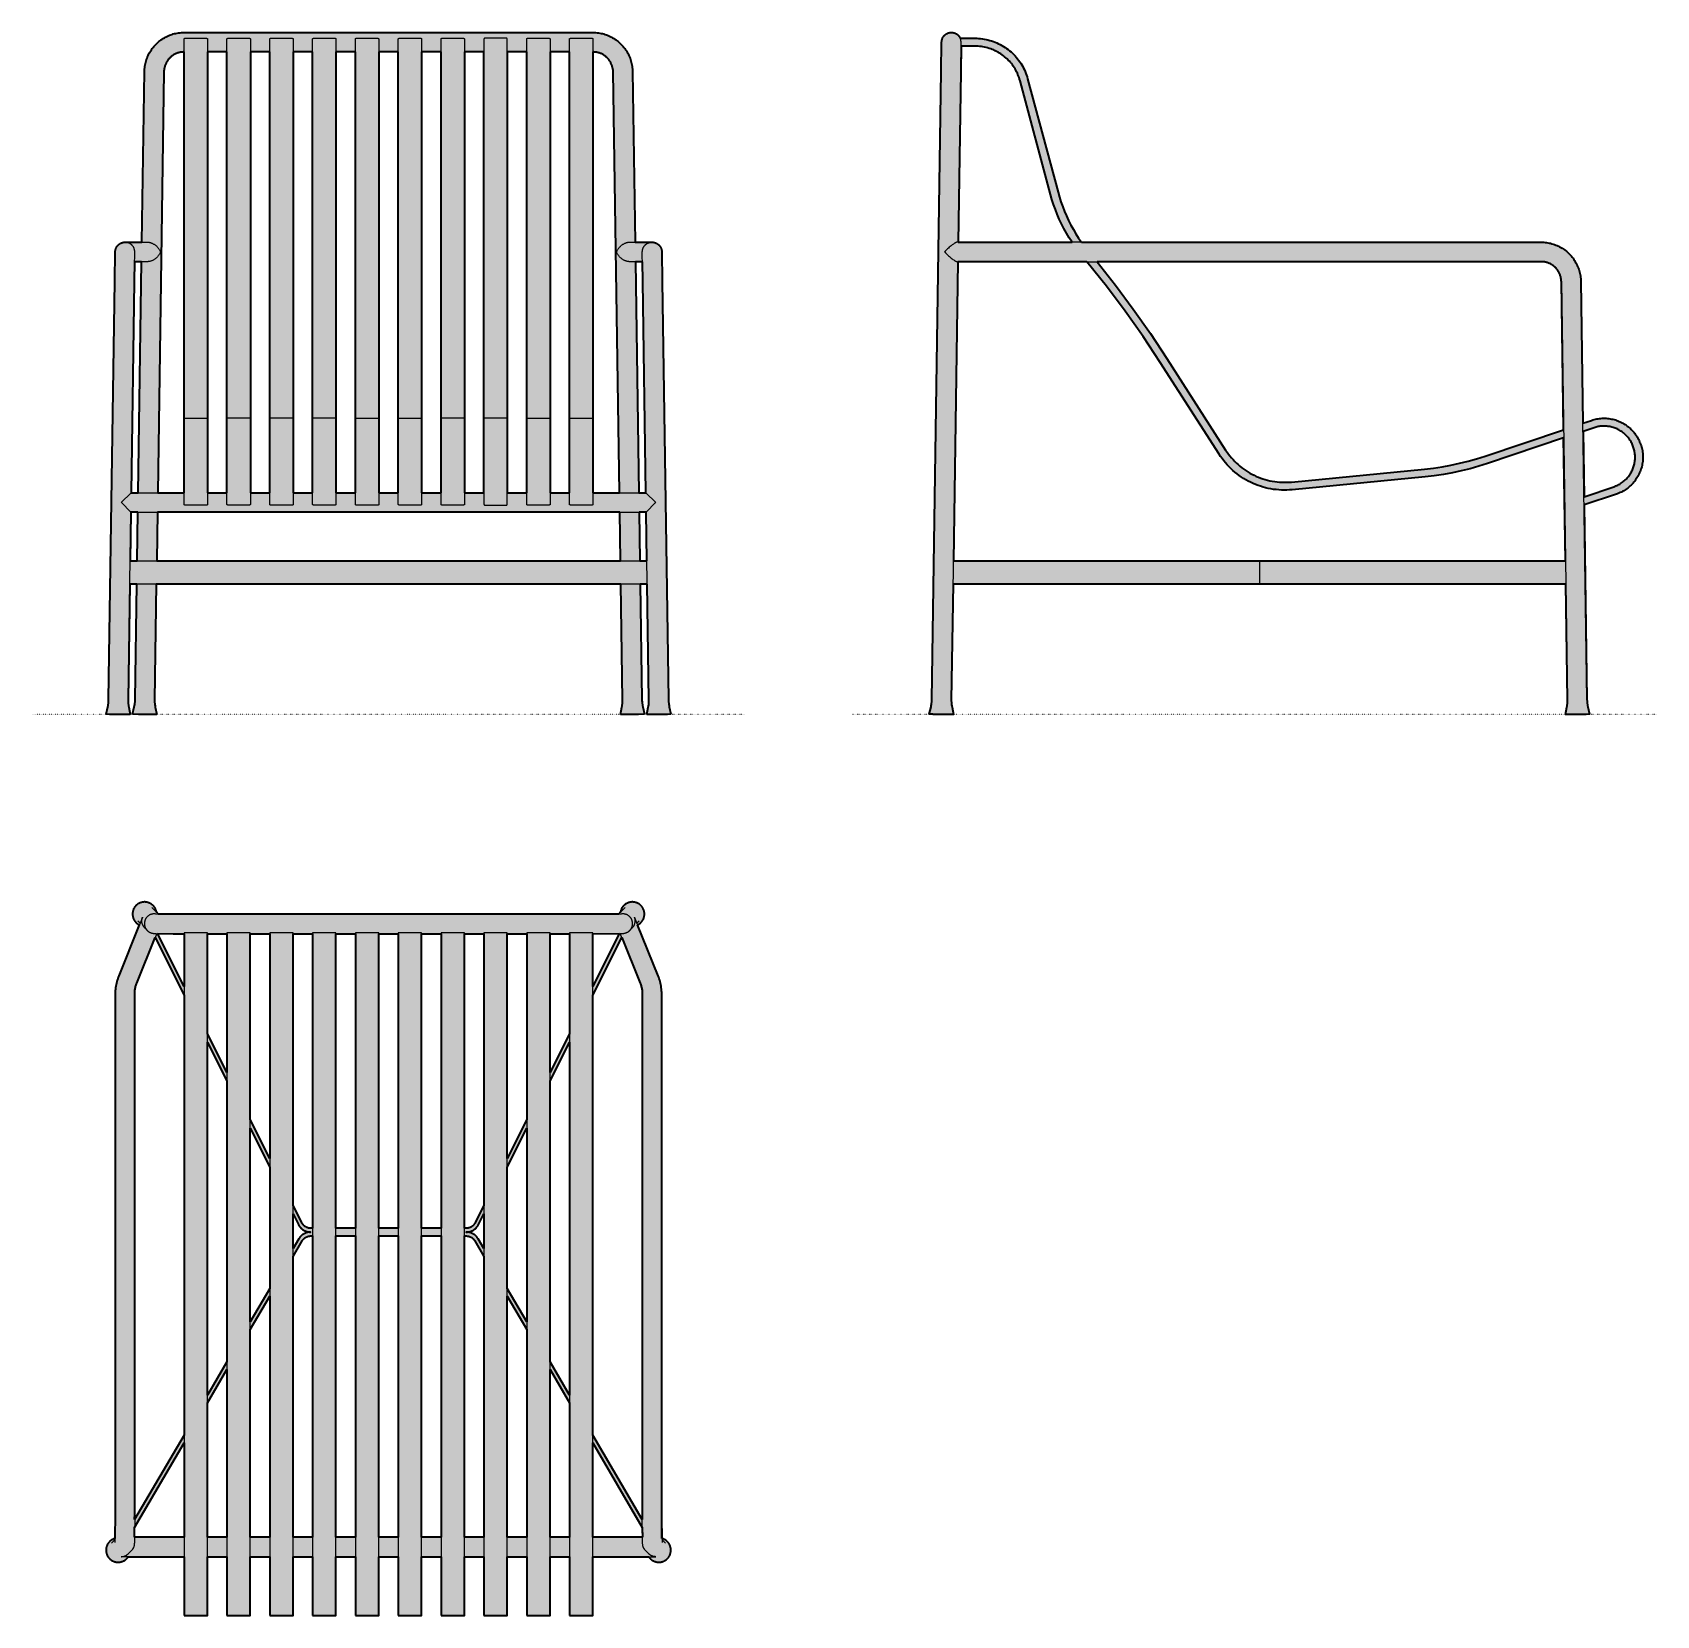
# Model space of a CAD drawing. Header units: millimetres. Extents: x 0 to 2086, y -1158 to 876.
import ezdxf

# ---------------------------------------------------------------- set-up
doc = ezdxf.new("R2010")
doc.units = ezdxf.units.MM
doc.linetypes.add('Dots', pattern=[1, 0, -1])
doc.layers.add('Blocks', color=7, linetype='Continuous')
doc.layers.add('Blocks$Fill', color=7, linetype='Continuous', true_color=0xffffff)
for name, color, linetype, lineweight, true_color in [('Blocks$Inner', 7, 'Continuous', 25, 0x007f00), ('Blocks$Outline', 7, 'Continuous', 35, 0xff3f3f), ('Groud', 7, 'Dots', 25, 0x243775)]:
    doc.layers.add(name, color=color, linetype=linetype, lineweight=lineweight, true_color=true_color)

# ---------------------------------------------------------------- blocks, each defined once
blk = doc.blocks.new('Palissade Lounge Chair High Side')
at = {"layer": 'Blocks$Fill', "extrusion": (0, 0, -1)}
h = blk.add_hatch(color=256, dxfattribs=at)
h.paths.add_polyline_path([(-99.1, 0.1), (-101.6, 11.1), (-101.9, 12.7), (-102.1, 14.2), (-102.2, 15.8), (-102.4, 17.4), (-102.4, 19), (-114.9, 863.8), (-115, 864.2), (-115, 864.7), (-115.1, 865.1), (-115.1, 865.5), (-115.2, 865.9), (-115.3, 866.4), (-115.5, 866.8), (-115.6, 867.2), (-115.7, 867.6), (-115.9, 868), (-116.1, 868.4), (-116.2, 868.8), (-116.4, 869.2), (-116.7, 869.5), (-116.9, 869.9), (-117.1, 870.3), (-117.4, 870.6), (-117.6, 870.9), (-117.9, 871.3), (-118.2, 871.6), (-118.5, 871.9), (-118.8, 872.2), (-119.1, 872.5), (-119.4, 872.8), (-119.7, 873.1), (-120.1, 873.3), (-120.4, 873.6), (-120.8, 873.8), (-121.2, 874), (-121.6, 874.2), (-121.9, 874.4), (-122.3, 874.6), (-122.7, 874.8), (-123.1, 874.9), (-123.5, 875.1), (-123.9, 875.2), (-124.3, 875.3), (-124.8, 875.4), (-125.2, 875.5), (-125.6, 875.6), (-126, 875.6), (-126.4, 875.7), (-126.8, 875.7), (-127.2, 875.7), (-127.6, 875.7), (-128, 875.7), (-128.4, 875.7), (-128.8, 875.6), (-129.2, 875.6), (-129.6, 875.5), (-130, 875.4), (-130.4, 875.3), (-130.9, 875.2), (-131.3, 875.1), (-131.7, 875), (-132.1, 874.8), (-132.5, 874.7), (-132.8, 874.5), (-133.2, 874.3), (-133.6, 874.1), (-134, 873.9), (-134.3, 873.6), (-134.7, 873.4), (-135, 873.2), (-135.3, 872.9), (-135.7, 872.6), (-136, 872.3), (-136.3, 872), (-136.6, 871.7), (-136.9, 871.4), (-137.1, 871.1), (-137.4, 870.8), (-137.6, 870.4), (-137.9, 870.1), (-138.1, 869.7), (-138.3, 869.3), (-138.5, 869), (-138.7, 868.6), (-138.9, 868.2), (-160.1, 868.2), (-162.5, 868), (-164.9, 867.8), (-167.3, 867.5), (-169.7, 867.2), (-172.1, 866.7), (-174.4, 866.2), (-176.8, 865.6), (-179.1, 864.9), (-181.4, 864.1), (-183.6, 863.2), (-185.8, 862.3), (-188, 861.3), (-190.2, 860.2), (-192.3, 859.1), (-194.4, 857.8), (-196.4, 856.5), (-198.4, 855.2), (-200.3, 853.7), (-202.2, 852.2), (-204.1, 850.7), (-205.8, 849), (-207.6, 847.4), (-209.2, 845.6), (-210.8, 843.8), (-212.4, 842), (-213.8, 840), (-215.2, 838.1), (-216.6, 836.1), (-217.9, 834), (-219.1, 831.9), (-220.2, 829.8), (-221.2, 827.6), (-222.2, 825.4), (-223.1, 823.2), (-223.9, 820.9), (-224.7, 818.6), (-225.3, 816.3), (-266.2, 664.2), (-268.2, 658), (-270.4, 651.9), (-272.7, 645.9), (-275.3, 640), (-278, 634.1), (-281, 628.4), (-284.1, 622.7), (-287.4, 617.1), (-290.9, 611.7), (-294.6, 606.3), (-886.6, 606.3), (-888.4, 606.2), (-890.1, 606.1), (-891.9, 605.9), (-893.6, 605.6), (-895.4, 605.2), (-897.1, 604.9), (-898.8, 604.4), (-900.5, 603.9), (-902.1, 603.3), (-903.8, 602.7), (-905.4, 602), (-907, 601.3), (-908.6, 600.5), (-910.1, 599.6), (-911.7, 598.7), (-913.1, 597.8), (-914.6, 596.8), (-916, 595.7), (-917.4, 594.6), (-918.7, 593.5), (-920, 592.3), (-921.3, 591), (-922.5, 589.8), (-923.7, 588.4), (-924.8, 587.1), (-925.9, 585.7), (-926.9, 584.2), (-927.8, 582.8), (-928.8, 581.3), (-929.6, 579.7), (-930.5, 578.2), (-931.2, 576.6), (-931.9, 575), (-932.6, 573.3), (-933.2, 571.7), (-933.7, 570), (-934.2, 568.3), (-934.6, 566.6), (-935, 564.9), (-935.3, 563.1), (-935.5, 561.4), (-935.7, 559.6), (-935.8, 557.9), (-935.9, 556.1), (-938.6, 373.8), (-951.3, 378.1), (-952.9, 378.5), (-954.6, 378.9), (-956.3, 379.3), (-958, 379.6), (-959.7, 379.8), (-961.4, 380), (-963.2, 380.1), (-964.9, 380.1), (-966.6, 380.1), (-968.3, 380.1), (-970.1, 380), (-971.8, 379.8), (-973.5, 379.5), (-975.2, 379.2), (-976.9, 378.9), (-978.5, 378.4), (-980.2, 378), (-981.8, 377.4), (-983.5, 376.8), (-985.1, 376.2), (-986.6, 375.5), (-988.2, 374.7), (-989.7, 373.9), (-991.2, 373.1), (-992.7, 372.2), (-994.1, 371.2), (-995.5, 370.2), (-996.9, 369.1), (-998.2, 368), (-999.5, 366.9), (-1000.7, 365.7), (-1001.9, 364.5), (-1003.1, 363.2), (-1004.2, 361.9), (-1005.3, 360.5), (-1006.3, 359.1), (-1007.3, 357.7), (-1008.2, 356.2), (-1009.1, 354.8), (-1009.9, 353.2), (-1010.7, 351.7), (-1011.4, 350.1), (-1012.1, 348.5), (-1012.7, 346.9), (-1013.2, 345.3), (-1013.7, 343.6), (-1014.2, 342), (-1014.5, 340.3), (-1014.9, 338.6), (-1015.1, 336.9), (-1015.3, 335.2), (-1015.5, 333.4), (-1015.5, 331.7), (-1015.6, 330), (-1015.5, 328.3), (-1015.4, 326.5), (-1015.3, 324.8), (-1015.1, 323.1), (-1014.8, 321.4), (-1014.5, 319.7), (-1014.1, 318), (-1013.6, 316.4), (-1013.1, 314.7), (-1012.6, 313.1), (-1011.9, 311.5), (-1011.3, 309.9), (-1010.5, 308.3), (-1009.8, 306.8), (-1008.9, 305.3), (-1008, 303.8), (-1007.1, 302.3), (-1006.1, 300.9), (-1005.1, 299.5), (-1004, 298.2), (-1002.9, 296.9), (-1001.7, 295.6), (-1000.5, 294.4), (-999.2, 293.2), (-997.9, 292), (-996.6, 291), (-995.2, 289.9), (-993.8, 288.9), (-992.4, 288), (-990.9, 287.1), (-989.4, 286.2), (-987.9, 285.4), (-986.3, 284.7), (-984.7, 284), (-983.1, 283.3), (-981.5, 282.8), (-940.1, 268.8), (-943.9, 17.4), (-944, 15.8), (-944.1, 14.2), (-944.4, 12.7), (-944.6, 11.1), (-945, 9.5), (-947.1, 0.1), (-947.1, 0.1), (-947.1, 0.1), (-947.1, 0.1), (-947.1, 0.1), (-947.1, 0.1), (-947.1, 0.1), (-947.1, 0.1), (-947.1, 0.1), (-947.1, 0.1), (-947.1, 0.1), (-947.1, 0.1), (-947.1, 0), (-947, 0), (-947, 0), (-947, 0), (-946.8, 0), (-946.5, 0), (-946, 0), (-942.6, -0.2), (-920.6, -0.5), (-917.2, -0.5), (-916.7, -0.4), (-916.4, -0.4), (-916.3, -0.4), (-916.2, -0.4), (-916.2, -0.4), (-916.2, -0.4), (-916.1, -0.4), (-916.1, -0.4), (-916.1, -0.4), (-916.1, -0.4), (-916.1, -0.4), (-916.1, -0.4), (-916.1, -0.4), (-916.1, -0.4), (-916.1, -0.4), (-916.1, -0.4), (-916.1, -0.4), (-918, 9.1), (-918.3, 10.7), (-918.5, 12.3), (-918.6, 13.9), (-918.8, 15.5), (-918.8, 17.1), (-918.8, 18.6), (-916.6, 167), (-531.8, 167), (-129.6, 167), (-127.4, 17.1), (-127.5, 15.5), (-127.6, 13.9), (-127.8, 12.3), (-128, 10.7), (-128.3, 9.1), (-130.1, -0.4), (-130.1, -0.4), (-130.1, -0.4), (-130.1, -0.4), (-130.1, -0.4), (-130.1, -0.4), (-130.1, -0.4), (-130.1, -0.4), (-130.1, -0.4), (-130.1, -0.4), (-130.1, -0.4), (-130.1, -0.4), (-130, -0.4), (-130, -0.4), (-129.9, -0.3), (-129.5, -0.3), (-129, -0.3), (-125.6, -0.2), (-103.7, 0.2), (-100.2, 0.1), (-99.7, 0.1), (-99.4, 0.1), (-99.3, 0.1), (-99.2, 0.1), (-99.2, 0.1), (-99.2, 0.1), (-99.2, 0.1), (-99.2, 0.1), (-99.1, 0.1), (-99.1, 0.1), (-99.1, 0.1), (-99.1, 0.1), (-99.1, 0.1), (-99.1, 0.1), (-99.1, 0.1)], flags=0)
h.paths.add_polyline_path([(-940, 279.3), (-979.6, 292.7), (-980.9, 293.2), (-982.2, 293.8), (-983.4, 294.4), (-984.6, 295), (-985.8, 295.7), (-987, 296.4), (-988.2, 297.2), (-989.3, 298), (-990.4, 298.8), (-991.5, 299.7), (-992.5, 300.6), (-993.5, 301.5), (-994.5, 302.5), (-995.4, 303.5), (-996.3, 304.6), (-997.2, 305.6), (-998, 306.8), (-998.8, 307.9), (-999.5, 309), (-1000.3, 310.2), (-1000.9, 311.4), (-1001.5, 312.7), (-1002.1, 313.9), (-1002.7, 315.2), (-1003.2, 316.5), (-1003.6, 317.8), (-1004, 319.1), (-1004.4, 320.4), (-1004.7, 321.8), (-1004.9, 323.1), (-1005.2, 324.5), (-1005.3, 325.9), (-1005.5, 327.3), (-1005.5, 328.6), (-1005.6, 330), (-1005.5, 331.4), (-1005.5, 332.8), (-1005.4, 334.2), (-1005.2, 335.5), (-1005, 336.9), (-1004.7, 338.2), (-1004.4, 339.6), (-1004.1, 340.9), (-1003.7, 342.3), (-1003.3, 343.6), (-1002.8, 344.9), (-1002.2, 346.1), (-1001.7, 347.4), (-1001.1, 348.6), (-1000.4, 349.8), (-999.7, 351), (-999, 352.2), (-998.2, 353.3), (-997.4, 354.4), (-996.5, 355.5), (-995.6, 356.6), (-994.7, 357.6), (-993.7, 358.6), (-992.7, 359.5), (-991.7, 360.5), (-990.6, 361.3), (-989.5, 362.2), (-988.4, 363), (-987.3, 363.8), (-986.1, 364.5), (-984.9, 365.2), (-983.7, 365.8), (-982.4, 366.4), (-981.2, 367), (-979.9, 367.5), (-978.6, 368), (-977.3, 368.4), (-975.9, 368.8), (-974.6, 369.1), (-973.3, 369.4), (-971.9, 369.6), (-970.5, 369.8), (-969.2, 370), (-967.8, 370.1), (-966.4, 370.1), (-965, 370.1), (-963.6, 370.1), (-962.3, 370), (-960.9, 369.9), (-959.5, 369.7), (-958.2, 369.5), (-956.8, 369.2), (-955.5, 368.9), (-954.1, 368.5), (-952.8, 368.1), (-938.7, 363.3)], flags=0)
h.paths.add_polyline_path([(-282.5, 606.3), (-275.4, 617.9), (-272.1, 623.8), (-269, 629.8), (-266.1, 636), (-263.4, 642.2), (-261, 648.5), (-258.7, 654.9), (-256.6, 661.3), (-254.8, 667.8), (-215.1, 815.7), (-214.5, 817.7), (-213.8, 819.6), (-213, 821.5), (-212.2, 823.4), (-211.3, 825.3), (-210.3, 827.1), (-209.3, 828.9), (-208.2, 830.7), (-207, 832.4), (-205.8, 834.1), (-204.6, 835.7), (-203.2, 837.3), (-201.9, 838.8), (-200.4, 840.3), (-199, 841.8), (-197.4, 843.2), (-195.9, 844.5), (-194.2, 845.8), (-192.6, 847), (-190.9, 848.2), (-189.1, 849.3), (-187.4, 850.4), (-185.5, 851.4), (-183.7, 852.3), (-181.8, 853.2), (-179.9, 853.9), (-178, 854.7), (-176, 855.3), (-174, 855.9), (-172, 856.5), (-170, 856.9), (-168, 857.3), (-166, 857.6), (-163.9, 857.9), (-161.8, 858.1), (-159.8, 858.2), (-157.7, 858.2), (-139.9, 858.2), (-136.1, 606.3)], flags=0)
h.paths.add_polyline_path([(-913.8, 355), (-804.9, 318.5), (-793.7, 315.3), (-782.3, 312.5), (-770.9, 310.1), (-759.3, 308), (-747.7, 306.3), (-736.1, 305), (-561.7, 288.1), (-558.3, 287.9), (-554.9, 287.9), (-551.5, 288), (-548, 288.2), (-544.6, 288.5), (-541.2, 288.9), (-537.8, 289.5), (-534.5, 290.1), (-531.1, 290.9), (-527.8, 291.8), (-524.6, 292.8), (-521.3, 293.9), (-518.1, 295.2), (-515, 296.5), (-511.8, 297.9), (-508.8, 299.5), (-505.8, 301.1), (-502.8, 302.9), (-500, 304.7), (-497.1, 306.7), (-494.4, 308.7), (-491.7, 310.9), (-489.1, 313.1), (-486.6, 315.4), (-484.1, 317.8), (-481.8, 320.3), (-479.5, 322.9), (-477.3, 325.5), (-475.2, 328.3), (-473.2, 331), (-471.3, 333.9), (-373.6, 485.1), (-350.5, 517.9), (-326.5, 550), (-301.6, 581.3), (-135.8, 581.3), (-130, 197), (-523.1, 197), (-916.2, 197)], flags=0)
h.paths.add_polyline_path([(-314.5, 581.3), (-361, 520.5), (-383, 489.1), (-404.1, 457.1), (-481.5, 336.7), (-483.3, 334.2), (-485.1, 331.8), (-487.1, 329.4), (-489.2, 327.1), (-491.3, 324.8), (-493.5, 322.7), (-495.7, 320.6), (-498.1, 318.6), (-500.5, 316.7), (-503, 314.8), (-505.5, 313.1), (-508.1, 311.4), (-510.8, 309.8), (-513.5, 308.3), (-516.2, 306.9), (-519, 305.6), (-521.8, 304.4), (-524.7, 303.3), (-527.6, 302.3), (-530.6, 301.4), (-533.6, 300.6), (-536.6, 299.9), (-539.6, 299.3), (-542.7, 298.8), (-545.7, 298.4), (-548.8, 298.2), (-551.9, 298), (-555, 297.9), (-558, 297.9), (-561.1, 298.1), (-564.2, 298.3), (-746.5, 316.2), (-757.7, 317.9), (-768.9, 319.9), (-780.1, 322.3), (-791.1, 325), (-802.1, 328.1), (-812.9, 331.6), (-913.7, 365.5), (-910.8, 556.6), (-910.8, 557.5), (-910.7, 558.4), (-910.6, 559.3), (-910.4, 560.2), (-910.2, 561.1), (-910, 561.9), (-909.8, 562.8), (-909.5, 563.7), (-909.2, 564.5), (-908.9, 565.4), (-908.5, 566.2), (-908.1, 567), (-907.7, 567.8), (-907.2, 568.6), (-906.8, 569.3), (-906.3, 570.1), (-905.8, 570.8), (-905.2, 571.5), (-904.6, 572.2), (-904, 572.9), (-903.4, 573.5), (-902.8, 574.2), (-902.1, 574.8), (-901.4, 575.4), (-900.7, 575.9), (-900, 576.5), (-899.3, 577), (-898.5, 577.5), (-897.7, 577.9), (-897, 578.4), (-896.2, 578.8), (-895.3, 579.1), (-894.5, 579.5), (-893.7, 579.8), (-892.8, 580.1), (-892, 580.4), (-891.1, 580.6), (-890.2, 580.8), (-889.3, 581), (-888.4, 581.1), (-887.6, 581.2), (-886.7, 581.3), (-885.8, 581.3), (-884.9, 581.3)], flags=0)
at = {"layer": 'Blocks$Inner'}
for points in [[(136.1, 606.3), (139.4, 825.1), (139.9, 863), (139.9, 863.4), (139.9, 863.8), (139.9, 864.2), (139.8, 864.7), (139.8, 865.1), (139.7, 865.5), (139.6, 865.9), (139.6, 866.3), (139.4, 866.7), (139.3, 867.1), (139.2, 867.4), (139, 867.8), (138.9, 868.2), (138.7, 868.6), (138.5, 869), (138.3, 869.3), (138.1, 869.7), (137.9, 870.1), (137.6, 870.4), (137.4, 870.8), (137.1, 871.1), (136.9, 871.4), (136.6, 871.7), (136.3, 872), (136, 872.3), (135.7, 872.6), (135.3, 872.9), (135, 873.2), (134.7, 873.4), (134.3, 873.6), (134, 873.9), (133.6, 874.1), (133.2, 874.3), (132.8, 874.5), (132.5, 874.7), (132.1, 874.8), (131.7, 875), (131.3, 875.1), (130.9, 875.2), (130.4, 875.3), (130, 875.4), (129.6, 875.5), (129.2, 875.6), (128.8, 875.6), (128.4, 875.7), (128, 875.7), (127.6, 875.7), (127.2, 875.7), (126.8, 875.7), (126.4, 875.7), (126, 875.6), (125.6, 875.6), (125.2, 875.5), (124.8, 875.4), (124.3, 875.3), (123.9, 875.2), (123.5, 875.1), (123.1, 874.9), (122.7, 874.8), (122.3, 874.6), (121.9, 874.4), (121.6, 874.2), (121.2, 874), (120.8, 873.8), (120.4, 873.6), (120.1, 873.3), (119.7, 873.1), (119.4, 872.8), (119.1, 872.5), (118.8, 872.2), (118.5, 871.9), (118.2, 871.6), (117.9, 871.3), (117.6, 870.9), (117.4, 870.6), (117.1, 870.3), (116.9, 869.9), (116.7, 869.5), (116.4, 869.2), (116.2, 868.8), (116.1, 868.4), (115.9, 868), (115.7, 867.6), (115.6, 867.2), (115.5, 866.8), (115.3, 866.4), (115.2, 865.9), (115.1, 865.5), (115.1, 865.1), (115, 864.7), (115, 864.2), (114.9, 863.8), (114.9, 863.4), (114.4, 825.5), (102.4, 19), (102.4, 17.4), (102.2, 15.8), (102.1, 14.2), (101.9, 12.7), (101.6, 11.1), (101.3, 9.5), (99.1, 0.1)], [(294.6, 606.3), (290.9, 611.7), (287.4, 617.1), (284.1, 622.7), (281, 628.4), (278, 634.1), (275.3, 640), (272.7, 645.9), (270.4, 651.9), (268.2, 658), (266.2, 664.2), (264.4, 670.4), (225.3, 816.3), (224.7, 818.6), (223.9, 820.9), (223.1, 823.2), (222.2, 825.4), (221.2, 827.6), (220.2, 829.8), (219.1, 831.9), (217.9, 834), (216.6, 836.1), (215.2, 838.1), (213.8, 840), (212.4, 842), (210.8, 843.8), (209.2, 845.6), (207.6, 847.4), (205.8, 849), (204.1, 850.7), (202.2, 852.2), (200.3, 853.7), (198.4, 855.2), (196.4, 856.5), (194.4, 857.8), (192.3, 859.1), (190.2, 860.2), (188, 861.3), (185.8, 862.3), (183.6, 863.2), (181.4, 864.1), (179.1, 864.9), (176.8, 865.6), (174.4, 866.2), (172.1, 866.7), (169.7, 867.2), (167.3, 867.5), (164.9, 867.8), (162.5, 868), (160.1, 868.2), (157.7, 868.2), (138.9, 868.2)], [(282.5, 606.3), (278.8, 612), (275.4, 617.9), (272.1, 623.8), (269, 629.8), (266.1, 636), (263.4, 642.2), (261, 648.5), (258.7, 654.9), (256.6, 661.3), (254.8, 667.8), (215.7, 813.7), (215.1, 815.7), (214.5, 817.7), (213.8, 819.6), (213, 821.5), (212.2, 823.4), (211.3, 825.3), (210.3, 827.1), (209.3, 828.9), (208.2, 830.7), (207, 832.4), (205.8, 834.1), (204.6, 835.7), (203.2, 837.3), (201.9, 838.8), (200.4, 840.3), (199, 841.8), (197.4, 843.2), (195.9, 844.5), (194.2, 845.8), (192.6, 847), (190.9, 848.2), (189.1, 849.3), (187.4, 850.4), (185.5, 851.4), (183.7, 852.3), (181.8, 853.2), (179.9, 853.9), (178, 854.7), (176, 855.3), (174, 855.9), (172, 856.5), (170, 856.9), (168, 857.3), (166, 857.6), (163.9, 857.9), (161.8, 858.1), (159.8, 858.2), (157.7, 858.2), (139.9, 858.2)], [(916.1, -0.4), (916.1, -0.4), (916.1, -0.4), (916.1, -0.4), (916.1, -0.4), (916.1, -0.4), (916.1, -0.4), (916.1, -0.4), (916.1, -0.4), (916.1, -0.4), (916.2, -0.4), (916.2, -0.4), (916.2, -0.4), (916.3, -0.4), (916.4, -0.3), (916.7, -0.3), (917.2, -0.3), (920.6, -0.2), (931.6, 0.1), (942.6, 0.2), (946, 0.1), (946.5, 0.1), (946.8, 0.1), (947, 0.1), (947, 0.1), (947, 0.1), (947.1, 0.1), (947.1, 0.1), (947.1, 0.1), (947.1, 0.1), (947.1, 0.1), (947.1, 0.1), (947.1, 0.1), (947.1, 0.1), (947.1, 0.1), (947.1, 0.1), (947.1, 0.1), (947.1, 0.1), (945, 9.5), (944.6, 11.1), (944.4, 12.7), (944.1, 14.2), (944, 15.8), (943.9, 17.4), (943.8, 19), (935.9, 556.1), (935.8, 557.9), (935.7, 559.6), (935.5, 561.4), (935.3, 563.1), (935, 564.9), (934.6, 566.6), (934.2, 568.3), (933.7, 570), (933.2, 571.7), (932.6, 573.3), (931.9, 575), (931.2, 576.6), (930.5, 578.2), (929.6, 579.7), (928.8, 581.3), (927.8, 582.8), (926.9, 584.2), (925.9, 585.7), (924.8, 587.1), (923.7, 588.4), (922.5, 589.8), (921.3, 591), (920, 592.3), (918.7, 593.5), (917.4, 594.6), (916, 595.7), (914.6, 596.8), (913.1, 597.8), (911.7, 598.7), (910.1, 599.6), (908.6, 600.5), (907, 601.3), (905.4, 602), (903.8, 602.7), (902.1, 603.3), (900.5, 603.9), (898.8, 604.4), (897.1, 604.9), (895.4, 605.2), (893.6, 605.6), (891.9, 605.9), (890.1, 606.1), (888.4, 606.2), (886.6, 606.3), (884.9, 606.3), (217.3, 606.3), (198.6, 606.3), (135.1, 606.3), (135, 606.3), (135, 606.3), (134.9, 606.3), (134.8, 606.3), (134.7, 606.3), (134.7, 606.3), (134.6, 606.3), (134.5, 606.3), (134.5, 606.3), (134.4, 606.2), (134.2, 606.2), (134.1, 606.2), (134, 606.1), (133.8, 606), (133.6, 606), (133.4, 605.9), (133.2, 605.8), (132.8, 605.6), (132.4, 605.4), (131.9, 605.1), (131.4, 604.9), (131, 604.6), (130.5, 604.3), (130, 603.9), (129.4, 603.5), (128.3, 602.8), (127.1, 601.8), (125.9, 600.8), (124.7, 599.8), (123.6, 598.8), (122.3, 597.7), (121.1, 596.5), (119.9, 595.3), (118.8, 594.1), (119, 593.8), (120.1, 592.6), (121.3, 591.4), (122.5, 590.2), (123.7, 589), (124.9, 588), (126, 587), (127.2, 586), (128.4, 585), (129.5, 584.2), (130.5, 583.5), (131, 583.1), (131.4, 582.9), (131.9, 582.6), (132.3, 582.3), (132.7, 582.1), (132.9, 582), (133.1, 581.9), (133.3, 581.8), (133.4, 581.7), (133.6, 581.7), (133.8, 581.6), (134, 581.5), (134.1, 581.5), (134.2, 581.5), (134.3, 581.4), (134.4, 581.4), (134.4, 581.4), (134.5, 581.4), (134.6, 581.4), (134.6, 581.4), (134.7, 581.4), (134.7, 581.3), (134.8, 581.3), (134.9, 581.3), (134.9, 581.3), (198.6, 581.3), (217.3, 581.3), (884.9, 581.3), (885.8, 581.3), (886.7, 581.3), (887.6, 581.2), (888.4, 581.1), (889.3, 581), (890.2, 580.8), (891.1, 580.6), (892, 580.4), (892.8, 580.1), (893.7, 579.8), (894.5, 579.5), (895.3, 579.1), (896.2, 578.8), (897, 578.4), (897.7, 577.9), (898.5, 577.5), (899.3, 577), (900, 576.5), (900.7, 575.9), (901.4, 575.4), (902.1, 574.8), (902.8, 574.2), (903.4, 573.5), (904, 572.9), (904.6, 572.2), (905.2, 571.5), (905.8, 570.8), (906.3, 570.1), (906.8, 569.3), (907.2, 568.6), (907.7, 567.8), (908.1, 567), (908.5, 566.2), (908.9, 565.4), (909.2, 564.5), (909.5, 563.7), (909.8, 562.8), (910, 561.9), (910.2, 561.1), (910.4, 560.2), (910.6, 559.3), (910.7, 558.4), (910.8, 557.5), (910.8, 556.6), (910.9, 555.7), (918.8, 18.6), (918.8, 17.1), (918.8, 15.5), (918.6, 13.9), (918.5, 12.3), (918.3, 10.7), (918, 9.1), (916.1, -0.4), (916.1, -0.4), (916.1, -0.4), (916.1, -0.4), (916.1, -0.4), (916.1, -0.4), (916.1, -0.4), (916.1, -0.4), (916.1, -0.4), (916.1, -0.4), (916.1, -0.4), (916.2, -0.4), (916.2, -0.4), (916.2, -0.4), (916.3, -0.4), (916.4, -0.4), (916.7, -0.4), (917.2, -0.5), (920.6, -0.5), (931.6, -0.4), (942.6, -0.2), (946, 0), (946.5, 0), (946.8, 0), (947, 0), (947, 0), (947, 0), (947.1, 0), (947.1, 0.1), (947.1, 0.1), (947.1, 0.1), (947.1, 0.1), (947.1, 0.1), (947.1, 0.1), (947.1, 0.1), (947.1, 0.1), (947.1, 0.1), (947.1, 0.1)], [(135.8, 581.3), (127.4, 18.6), (127.4, 17.1), (127.5, 15.5), (127.6, 13.9), (127.8, 12.3), (128, 10.7), (128.3, 9.1), (130.1, -0.4), (130.1, -0.4), (130.1, -0.4), (130.1, -0.4), (130.1, -0.4), (130.1, -0.4), (130.1, -0.4), (130.1, -0.4), (130.1, -0.4), (130.1, -0.4), (130.1, -0.4), (130.1, -0.4), (130, -0.4), (130, -0.4), (129.9, -0.3), (129.5, -0.3), (129, -0.3), (125.6, -0.2), (103.7, 0.2), (100.2, 0.1), (99.7, 0.1), (99.4, 0.1), (99.3, 0.1), (99.2, 0.1), (99.2, 0.1), (99.2, 0.1), (99.2, 0.1), (99.2, 0.1), (99.1, 0.1), (99.1, 0.1), (99.1, 0.1), (99.1, 0.1), (99.1, 0.1), (99.1, 0.1), (99.1, 0.1), (99.1, 0.1), (99.1, 0.1), (99.1, 0.1), (99.1, 0.1), (99.1, 0.1), (99.1, 0.1), (99.1, 0.1), (99.1, 0.1), (99.2, 0.1), (99.2, 0.1), (99.2, 0), (99.2, 0), (99.2, 0), (99.3, 0), (99.4, 0), (99.7, 0), (100.2, 0), (103.7, -0.2), (125.6, -0.5), (129, -0.5), (129.5, -0.4), (129.9, -0.4), (130, -0.4), (130, -0.4), (130.1, -0.4), (130.1, -0.4), (130.1, -0.4), (130.1, -0.4), (130.1, -0.4), (130.1, -0.4), (130.1, -0.4), (130.1, -0.4), (130.1, -0.4), (130.1, -0.4), (130.1, -0.4), (130.1, -0.4)], [(913.8, 355), (816.1, 322.1), (804.9, 318.5), (793.7, 315.3), (782.3, 312.5), (770.9, 310.1), (759.3, 308), (747.7, 306.3), (736.1, 305), (565.2, 288.4), (561.7, 288.1), (558.3, 287.9), (554.9, 287.9), (551.5, 288), (548, 288.2), (544.6, 288.5), (541.2, 288.9), (537.8, 289.5), (534.5, 290.1), (531.1, 290.9), (527.8, 291.8), (524.6, 292.8), (521.3, 293.9), (518.1, 295.2), (515, 296.5), (511.8, 297.9), (508.8, 299.5), (505.8, 301.1), (502.8, 302.9), (500, 304.7), (497.1, 306.7), (494.4, 308.7), (491.7, 310.9), (489.1, 313.1), (486.6, 315.4), (484.1, 317.8), (481.8, 320.3), (479.5, 322.9), (477.3, 325.5), (475.2, 328.3), (473.2, 331), (471.3, 333.9), (395.7, 451.7), (373.6, 485.1), (350.5, 517.9), (326.5, 550), (301.6, 581.3)], [(913.7, 365.5), (812.9, 331.6), (802.1, 328.1), (791.1, 325), (780.1, 322.3), (768.9, 319.9), (757.7, 317.9), (746.5, 316.2), (735.1, 314.9), (564.2, 298.3), (561.1, 298.1), (558, 297.9), (555, 297.9), (551.9, 298), (548.8, 298.2), (545.7, 298.4), (542.7, 298.8), (539.6, 299.3), (536.6, 299.9), (533.6, 300.6), (530.6, 301.4), (527.6, 302.3), (524.7, 303.3), (521.8, 304.4), (519, 305.6), (516.2, 306.9), (513.5, 308.3), (510.8, 309.8), (508.1, 311.4), (505.5, 313.1), (503, 314.8), (500.5, 316.7), (498.1, 318.6), (495.7, 320.6), (493.5, 322.7), (491.3, 324.8), (489.2, 327.1), (487.1, 329.4), (485.1, 331.8), (483.3, 334.2), (481.5, 336.7), (479.7, 339.3), (404.1, 457.1), (383, 489.1), (361, 520.5), (338.1, 551.2), (314.5, 581.3)], [(940.1, 268.8), (981.5, 282.8), (983.1, 283.3), (984.7, 284), (986.3, 284.7), (987.9, 285.4), (989.4, 286.2), (990.9, 287.1), (992.4, 288), (993.8, 288.9), (995.2, 289.9), (996.6, 291), (997.9, 292), (999.2, 293.2), (1000.5, 294.4), (1001.7, 295.6), (1002.9, 296.9), (1004, 298.2), (1005.1, 299.5), (1006.1, 300.9), (1007.1, 302.3), (1008, 303.8), (1008.9, 305.3), (1009.8, 306.8), (1010.5, 308.3), (1011.3, 309.9), (1011.9, 311.5), (1012.6, 313.1), (1013.1, 314.7), (1013.6, 316.4), (1014.1, 318), (1014.5, 319.7), (1014.8, 321.4), (1015.1, 323.1), (1015.3, 324.8), (1015.4, 326.5), (1015.5, 328.3), (1015.6, 330), (1015.5, 331.7), (1015.5, 333.4), (1015.3, 335.2), (1015.1, 336.9), (1014.9, 338.6), (1014.5, 340.3), (1014.2, 342), (1013.7, 343.6), (1013.2, 345.3), (1012.7, 346.9), (1012.1, 348.5), (1011.4, 350.1), (1010.7, 351.7), (1009.9, 353.2), (1009.1, 354.8), (1008.2, 356.2), (1007.3, 357.7), (1006.3, 359.1), (1005.3, 360.5), (1004.2, 361.9), (1003.1, 363.2), (1001.9, 364.5), (1000.7, 365.7), (999.5, 366.9), (998.2, 368), (996.9, 369.1), (995.5, 370.2), (994.1, 371.2), (992.7, 372.2), (991.2, 373.1), (989.7, 373.9), (988.2, 374.7), (986.6, 375.5), (985.1, 376.2), (983.5, 376.8), (981.8, 377.4), (980.2, 378), (978.5, 378.4), (976.9, 378.9), (975.2, 379.2), (973.5, 379.5), (971.8, 379.8), (970.1, 380), (968.3, 380.1), (966.6, 380.1), (964.9, 380.1), (963.2, 380.1), (961.4, 380), (959.7, 379.8), (958, 379.6), (956.3, 379.3), (954.6, 378.9), (952.9, 378.5), (951.3, 378.1), (949.6, 377.5), (938.6, 373.8)], [(940, 279.3), (978.3, 292.2), (979.6, 292.7), (980.9, 293.2), (982.2, 293.8), (983.4, 294.4), (984.6, 295), (985.8, 295.7), (987, 296.4), (988.2, 297.2), (989.3, 298), (990.4, 298.8), (991.5, 299.7), (992.5, 300.6), (993.5, 301.5), (994.5, 302.5), (995.4, 303.5), (996.3, 304.6), (997.2, 305.6), (998, 306.8), (998.8, 307.9), (999.5, 309), (1000.3, 310.2), (1000.9, 311.4), (1001.5, 312.7), (1002.1, 313.9), (1002.7, 315.2), (1003.2, 316.5), (1003.6, 317.8), (1004, 319.1), (1004.4, 320.4), (1004.7, 321.8), (1004.9, 323.1), (1005.2, 324.5), (1005.3, 325.9), (1005.5, 327.3), (1005.5, 328.6), (1005.6, 330), (1005.5, 331.4), (1005.5, 332.8), (1005.4, 334.2), (1005.2, 335.5), (1005, 336.9), (1004.7, 338.2), (1004.4, 339.6), (1004.1, 340.9), (1003.7, 342.3), (1003.3, 343.6), (1002.8, 344.9), (1002.2, 346.1), (1001.7, 347.4), (1001.1, 348.6), (1000.4, 349.8), (999.7, 351), (999, 352.2), (998.2, 353.3), (997.4, 354.4), (996.5, 355.5), (995.6, 356.6), (994.7, 357.6), (993.7, 358.6), (992.7, 359.5), (991.7, 360.5), (990.6, 361.3), (989.5, 362.2), (988.4, 363), (987.3, 363.8), (986.1, 364.5), (984.9, 365.2), (983.7, 365.8), (982.4, 366.4), (981.2, 367), (979.9, 367.5), (978.6, 368), (977.3, 368.4), (975.9, 368.8), (974.6, 369.1), (973.3, 369.4), (971.9, 369.6), (970.5, 369.8), (969.2, 370), (967.8, 370.1), (966.4, 370.1), (965, 370.1), (963.6, 370.1), (962.3, 370), (960.9, 369.9), (959.5, 369.7), (958.2, 369.5), (956.8, 369.2), (955.5, 368.9), (954.1, 368.5), (952.8, 368.1), (938.7, 363.3)], [(130, 197), (523.1, 197)], [(916.2, 197), (523.1, 197), (523.1, 167)], [(916.6, 167), (531.8, 167), (523.1, 167), (513.4, 167), (129.6, 167)]]:
    blk.add_lwpolyline(points, dxfattribs=at)
at = {"layer": 'Blocks$Outline'}
for points in [[(99.1, 0.1), (101.3, 9.5), (101.6, 11.1), (101.9, 12.7), (102.1, 14.2), (102.2, 15.8), (102.4, 17.4), (102.4, 19), (114.4, 825.5), (114.9, 863.4), (114.9, 863.8), (115, 864.2), (115, 864.7), (115.1, 865.1), (115.1, 865.5), (115.2, 865.9), (115.3, 866.4), (115.5, 866.8), (115.6, 867.2), (115.7, 867.6), (115.9, 868), (116.1, 868.4), (116.2, 868.8), (116.4, 869.2), (116.7, 869.5), (116.9, 869.9), (117.1, 870.3), (117.4, 870.6), (117.6, 870.9), (117.9, 871.3), (118.2, 871.6), (118.5, 871.9), (118.8, 872.2), (119.1, 872.5), (119.4, 872.8), (119.7, 873.1), (120.1, 873.3), (120.4, 873.6), (120.8, 873.8), (121.2, 874), (121.6, 874.2), (121.9, 874.4), (122.3, 874.6), (122.7, 874.8), (123.1, 874.9), (123.5, 875.1), (123.9, 875.2), (124.3, 875.3), (124.8, 875.4), (125.2, 875.5), (125.6, 875.6), (126, 875.6), (126.4, 875.7), (126.8, 875.7), (127.2, 875.7), (127.6, 875.7), (128, 875.7), (128.4, 875.7), (128.8, 875.6), (129.2, 875.6), (129.6, 875.5), (130, 875.4), (130.4, 875.3), (130.9, 875.2), (131.3, 875.1), (131.7, 875), (132.1, 874.8), (132.5, 874.7), (132.8, 874.5), (133.2, 874.3), (133.6, 874.1), (134, 873.9), (134.3, 873.6), (134.7, 873.4), (135, 873.2), (135.3, 872.9), (135.7, 872.6), (136, 872.3), (136.3, 872), (136.6, 871.7), (136.9, 871.4), (137.1, 871.1), (137.4, 870.8), (137.6, 870.4), (137.9, 870.1), (138.1, 869.7), (138.3, 869.3), (138.5, 869), (138.7, 868.6), (138.9, 868.2)], [(139.9, 858.2), (139.4, 825.1), (136.1, 606.3)], [(138.9, 868.2), (157.7, 868.2), (160.1, 868.2), (162.5, 868), (164.9, 867.8), (167.3, 867.5), (169.7, 867.2), (172.1, 866.7), (174.4, 866.2), (176.8, 865.6), (179.1, 864.9), (181.4, 864.1), (183.6, 863.2), (185.8, 862.3), (188, 861.3), (190.2, 860.2), (192.3, 859.1), (194.4, 857.8), (196.4, 856.5), (198.4, 855.2), (200.3, 853.7), (202.2, 852.2), (204.1, 850.7), (205.8, 849), (207.6, 847.4), (209.2, 845.6), (210.8, 843.8), (212.4, 842), (213.8, 840), (215.2, 838.1), (216.6, 836.1), (217.9, 834), (219.1, 831.9), (220.2, 829.8), (221.2, 827.6), (222.2, 825.4), (223.1, 823.2), (223.9, 820.9), (224.7, 818.6), (225.3, 816.3), (264.4, 670.4), (266.2, 664.2), (268.2, 658), (270.4, 651.9), (272.7, 645.9), (275.3, 640), (278, 634.1), (281, 628.4), (284.1, 622.7), (287.4, 617.1), (290.9, 611.7), (294.6, 606.3)], [(282.5, 606.3), (278.8, 612), (275.4, 617.9), (272.1, 623.8), (269, 629.8), (266.1, 636), (263.4, 642.2), (261, 648.5), (258.7, 654.9), (256.6, 661.3), (254.8, 667.8), (215.7, 813.7), (215.1, 815.7), (214.5, 817.7), (213.8, 819.6), (213, 821.5), (212.2, 823.4), (211.3, 825.3), (210.3, 827.1), (209.3, 828.9), (208.2, 830.7), (207, 832.4), (205.8, 834.1), (204.6, 835.7), (203.2, 837.3), (201.9, 838.8), (200.4, 840.3), (199, 841.8), (197.4, 843.2), (195.9, 844.5), (194.2, 845.8), (192.6, 847), (190.9, 848.2), (189.1, 849.3), (187.4, 850.4), (185.5, 851.4), (183.7, 852.3), (181.8, 853.2), (179.9, 853.9), (178, 854.7), (176, 855.3), (174, 855.9), (172, 856.5), (170, 856.9), (168, 857.3), (166, 857.6), (163.9, 857.9), (161.8, 858.1), (159.8, 858.2), (157.7, 858.2), (139.9, 858.2)], [(136.1, 606.3), (198.6, 606.3), (217.3, 606.3), (282.5, 606.3)], [(294.6, 606.3), (884.9, 606.3), (886.6, 606.3), (888.4, 606.2), (890.1, 606.1), (891.9, 605.9), (893.6, 605.6), (895.4, 605.2), (897.1, 604.9), (898.8, 604.4), (900.5, 603.9), (902.1, 603.3), (903.8, 602.7), (905.4, 602), (907, 601.3), (908.6, 600.5), (910.1, 599.6), (911.7, 598.7), (913.1, 597.8), (914.6, 596.8), (916, 595.7), (917.4, 594.6), (918.7, 593.5), (920, 592.3), (921.3, 591), (922.5, 589.8), (923.7, 588.4), (924.8, 587.1), (925.9, 585.7), (926.9, 584.2), (927.8, 582.8), (928.8, 581.3), (929.6, 579.7), (930.5, 578.2), (931.2, 576.6), (931.9, 575), (932.6, 573.3), (933.2, 571.7), (933.7, 570), (934.2, 568.3), (934.6, 566.6), (935, 564.9), (935.3, 563.1), (935.5, 561.4), (935.7, 559.6), (935.8, 557.9), (935.9, 556.1), (938.6, 373.8)], [(135.8, 581.3), (130, 197)], [(301.6, 581.3), (217.3, 581.3), (198.6, 581.3), (135.8, 581.3)], [(913.8, 355), (816.1, 322.1), (804.9, 318.5), (793.7, 315.3), (782.3, 312.5), (770.9, 310.1), (759.3, 308), (747.7, 306.3), (736.1, 305), (565.2, 288.4), (561.7, 288.1), (558.3, 287.9), (554.9, 287.9), (551.5, 288), (548, 288.2), (544.6, 288.5), (541.2, 288.9), (537.8, 289.5), (534.5, 290.1), (531.1, 290.9), (527.8, 291.8), (524.6, 292.8), (521.3, 293.9), (518.1, 295.2), (515, 296.5), (511.8, 297.9), (508.8, 299.5), (505.8, 301.1), (502.8, 302.9), (500, 304.7), (497.1, 306.7), (494.4, 308.7), (491.7, 310.9), (489.1, 313.1), (486.6, 315.4), (484.1, 317.8), (481.8, 320.3), (479.5, 322.9), (477.3, 325.5), (475.2, 328.3), (473.2, 331), (471.3, 333.9), (395.7, 451.7), (373.6, 485.1), (350.5, 517.9), (326.5, 550), (301.6, 581.3)], [(314.5, 581.3), (338.1, 551.2), (361, 520.5), (383, 489.1), (404.1, 457.1), (479.7, 339.3), (481.5, 336.7), (483.3, 334.2), (485.1, 331.8), (487.1, 329.4), (489.2, 327.1), (491.3, 324.8), (493.5, 322.7), (495.7, 320.6), (498.1, 318.6), (500.5, 316.7), (503, 314.8), (505.5, 313.1), (508.1, 311.4), (510.8, 309.8), (513.5, 308.3), (516.2, 306.9), (519, 305.6), (521.8, 304.4), (524.7, 303.3), (527.6, 302.3), (530.6, 301.4), (533.6, 300.6), (536.6, 299.9), (539.6, 299.3), (542.7, 298.8), (545.7, 298.4), (548.8, 298.2), (551.9, 298), (555, 297.9), (558, 297.9), (561.1, 298.1), (564.2, 298.3), (735.1, 314.9), (746.5, 316.2), (757.7, 317.9), (768.9, 319.9), (780.1, 322.3), (791.1, 325), (802.1, 328.1), (812.9, 331.6), (913.7, 365.5)], [(913.7, 365.5), (910.9, 555.7), (910.8, 556.6), (910.8, 557.5), (910.7, 558.4), (910.6, 559.3), (910.4, 560.2), (910.2, 561.1), (910, 561.9), (909.8, 562.8), (909.5, 563.7), (909.2, 564.5), (908.9, 565.4), (908.5, 566.2), (908.1, 567), (907.7, 567.8), (907.2, 568.6), (906.8, 569.3), (906.3, 570.1), (905.8, 570.8), (905.2, 571.5), (904.6, 572.2), (904, 572.9), (903.4, 573.5), (902.8, 574.2), (902.1, 574.8), (901.4, 575.4), (900.7, 575.9), (900, 576.5), (899.3, 577), (898.5, 577.5), (897.7, 577.9), (897, 578.4), (896.2, 578.8), (895.3, 579.1), (894.5, 579.5), (893.7, 579.8), (892.8, 580.1), (892, 580.4), (891.1, 580.6), (890.2, 580.8), (889.3, 581), (888.4, 581.1), (887.6, 581.2), (886.7, 581.3), (885.8, 581.3), (884.9, 581.3), (314.5, 581.3)], [(938.6, 373.8), (949.6, 377.5), (951.3, 378.1), (952.9, 378.5), (954.6, 378.9), (956.3, 379.3), (958, 379.6), (959.7, 379.8), (961.4, 380), (963.2, 380.1), (964.9, 380.1), (966.6, 380.1), (968.3, 380.1), (970.1, 380), (971.8, 379.8), (973.5, 379.5), (975.2, 379.2), (976.9, 378.9), (978.5, 378.4), (980.2, 378), (981.8, 377.4), (983.5, 376.8), (985.1, 376.2), (986.6, 375.5), (988.2, 374.7), (989.7, 373.9), (991.2, 373.1), (992.7, 372.2), (994.1, 371.2), (995.5, 370.2), (996.9, 369.1), (998.2, 368), (999.5, 366.9), (1000.7, 365.7), (1001.9, 364.5), (1003.1, 363.2), (1004.2, 361.9), (1005.3, 360.5), (1006.3, 359.1), (1007.3, 357.7), (1008.2, 356.2), (1009.1, 354.8), (1009.9, 353.2), (1010.7, 351.7), (1011.4, 350.1), (1012.1, 348.5), (1012.7, 346.9), (1013.2, 345.3), (1013.7, 343.6), (1014.2, 342), (1014.5, 340.3), (1014.9, 338.6), (1015.1, 336.9), (1015.3, 335.2), (1015.5, 333.4), (1015.5, 331.7), (1015.6, 330), (1015.5, 328.3), (1015.4, 326.5), (1015.3, 324.8), (1015.1, 323.1), (1014.8, 321.4), (1014.5, 319.7), (1014.1, 318), (1013.6, 316.4), (1013.1, 314.7), (1012.6, 313.1), (1011.9, 311.5), (1011.3, 309.9), (1010.5, 308.3), (1009.8, 306.8), (1008.9, 305.3), (1008, 303.8), (1007.1, 302.3), (1006.1, 300.9), (1005.1, 299.5), (1004, 298.2), (1002.9, 296.9), (1001.7, 295.6), (1000.5, 294.4), (999.2, 293.2), (997.9, 292), (996.6, 291), (995.2, 289.9), (993.8, 288.9), (992.4, 288), (990.9, 287.1), (989.4, 286.2), (987.9, 285.4), (986.3, 284.7), (984.7, 284), (983.1, 283.3), (981.5, 282.8), (940.1, 268.8)], [(916.2, 197), (913.8, 355)], [(940, 279.3), (978.3, 292.2), (979.6, 292.7), (980.9, 293.2), (982.2, 293.8), (983.4, 294.4), (984.6, 295), (985.8, 295.7), (987, 296.4), (988.2, 297.2), (989.3, 298), (990.4, 298.8), (991.5, 299.7), (992.5, 300.6), (993.5, 301.5), (994.5, 302.5), (995.4, 303.5), (996.3, 304.6), (997.2, 305.6), (998, 306.8), (998.8, 307.9), (999.5, 309), (1000.3, 310.2), (1000.9, 311.4), (1001.5, 312.7), (1002.1, 313.9), (1002.7, 315.2), (1003.2, 316.5), (1003.6, 317.8), (1004, 319.1), (1004.4, 320.4), (1004.7, 321.8), (1004.9, 323.1), (1005.2, 324.5), (1005.3, 325.9), (1005.5, 327.3), (1005.5, 328.6), (1005.6, 330), (1005.5, 331.4), (1005.5, 332.8), (1005.4, 334.2), (1005.2, 335.5), (1005, 336.9), (1004.7, 338.2), (1004.4, 339.6), (1004.1, 340.9), (1003.7, 342.3), (1003.3, 343.6), (1002.8, 344.9), (1002.2, 346.1), (1001.7, 347.4), (1001.1, 348.6), (1000.4, 349.8), (999.7, 351), (999, 352.2), (998.2, 353.3), (997.4, 354.4), (996.5, 355.5), (995.6, 356.6), (994.7, 357.6), (993.7, 358.6), (992.7, 359.5), (991.7, 360.5), (990.6, 361.3), (989.5, 362.2), (988.4, 363), (987.3, 363.8), (986.1, 364.5), (984.9, 365.2), (983.7, 365.8), (982.4, 366.4), (981.2, 367), (979.9, 367.5), (978.6, 368), (977.3, 368.4), (975.9, 368.8), (974.6, 369.1), (973.3, 369.4), (971.9, 369.6), (970.5, 369.8), (969.2, 370), (967.8, 370.1), (966.4, 370.1), (965, 370.1), (963.6, 370.1), (962.3, 370), (960.9, 369.9), (959.5, 369.7), (958.2, 369.5), (956.8, 369.2), (955.5, 368.9), (954.1, 368.5), (952.8, 368.1), (938.7, 363.3)], [(938.7, 363.3), (940, 279.3)], [(940.1, 268.8), (943.8, 19), (943.9, 17.4), (944, 15.8), (944.1, 14.2), (944.4, 12.7), (944.6, 11.1), (945, 9.5), (947.1, 0.1), (947.1, 0.1)], [(130, 197), (523.1, 197)], [(523.1, 197), (916.2, 197)], [(129.6, 167), (127.4, 18.6), (127.4, 17.1), (127.5, 15.5), (127.6, 13.9), (127.8, 12.3), (128, 10.7), (128.3, 9.1), (130.1, -0.4), (130.1, -0.4), (130.1, -0.4), (130.1, -0.4), (130.1, -0.4), (130.1, -0.4), (130.1, -0.4), (130.1, -0.4), (130.1, -0.4), (130.1, -0.4), (130.1, -0.4), (130.1, -0.4), (130, -0.4), (130, -0.4), (129.9, -0.3), (129.5, -0.3), (129, -0.3), (125.6, -0.2), (103.7, 0.2), (100.2, 0.1), (99.7, 0.1), (99.4, 0.1), (99.3, 0.1), (99.2, 0.1), (99.2, 0.1), (99.2, 0.1), (99.2, 0.1), (99.2, 0.1), (99.1, 0.1), (99.1, 0.1), (99.1, 0.1), (99.1, 0.1), (99.1, 0.1), (99.1, 0.1), (99.1, 0.1), (99.1, 0.1)], [(531.8, 167), (523.1, 167), (513.4, 167), (129.6, 167)], [(916.6, 167), (531.8, 167)], [(947.1, 0.1), (947.1, 0.1), (947.1, 0.1), (947.1, 0.1), (947.1, 0.1), (947.1, 0.1), (947.1, 0.1), (947.1, 0.1), (947.1, 0.1), (947.1, 0.1), (947.1, 0), (947, 0), (947, 0), (947, 0), (946.8, 0), (946.5, 0), (946, 0), (942.6, -0.2), (931.6, -0.4), (920.6, -0.5), (917.2, -0.5), (916.7, -0.4), (916.4, -0.4), (916.3, -0.4), (916.2, -0.4), (916.2, -0.4), (916.2, -0.4), (916.1, -0.4), (916.1, -0.4), (916.1, -0.4), (916.1, -0.4), (916.1, -0.4), (916.1, -0.4), (916.1, -0.4), (916.1, -0.4), (916.1, -0.4), (916.1, -0.4), (916.1, -0.4), (918, 9.1), (918.3, 10.7), (918.5, 12.3), (918.6, 13.9), (918.8, 15.5), (918.8, 17.1), (918.8, 18.6), (916.6, 167)], [(947.1, 0.1), (947.1, 0.1)]]:
    blk.add_lwpolyline(points, dxfattribs=at)
blk = doc.blocks.new('Palissade Lounge Chair High Top')
at = {"layer": 'Blocks$Fill'}
h = blk.add_hatch(color=256, dxfattribs=at)
h.paths.add_polyline_path([(53, 438.8), (52.8, 439.9), (52.7, 440.4), (52.5, 440.9), (52.4, 441.4), (52.2, 441.9), (52, 442.4), (51.8, 442.9), (51.5, 443.4), (51.3, 443.9), (51, 444.3), (50.8, 444.8), (50.5, 445.2), (50.1, 445.7), (49.8, 446.1), (49.5, 446.5), (49.1, 446.9), (48.8, 447.3), (48.4, 447.7), (48, 448.1), (47.6, 448.4), (47.2, 448.7), (46.7, 449.1), (46.3, 449.4), (45.8, 449.6), (45.4, 449.9), (44.9, 450.2), (44.4, 450.4), (43.9, 450.6), (43.4, 450.9), (42.9, 451), (42.4, 451.2), (41.9, 451.4), (41.4, 451.5), (40.9, 451.6), (40.4, 451.7), (39.8, 451.8), (39.3, 451.9), (38.8, 451.9), (38.2, 452), (37.7, 452), (37.2, 452), (36.6, 451.9), (36.1, 451.9), (35.6, 451.8), (35, 451.7), (34.5, 451.6), (34, 451.5), (33.5, 451.4), (33, 451.2), (32.4, 451), (31.9, 450.9), (31.5, 450.7), (31, 450.4), (30.5, 450.2), (30, 449.9), (29.6, 449.7), (29.1, 449.4), (28.7, 449.1), (28.2, 448.7), (27.8, 448.4), (27.4, 448.1), (27, 447.7), (26.6, 447.3), (26.3, 446.9), (25.9, 446.5), (25.6, 446.1), (25.2, 445.7), (24.9, 445.3), (24.6, 444.8), (24.4, 444.4), (24.1, 443.9), (23.8, 443.4), (23.6, 443), (23.4, 442.5), (23.2, 442), (23, 441.5), (22.9, 441), (22.7, 440.4), (22.6, 439.9), (22.5, 439.4), (22.4, 438.9), (22.3, 438.3), (22.2, 437.8), (22.2, 437.3), (22.2, 436.7), (22.2, 436.2), (22.2, 435.7), (22.2, 435.1), (22.3, 434.6), (22.4, 434.1), (22.5, 433.6), (22.6, 433), (22.7, 432.5), (22.8, 432), (23, 431.5), (23.2, 431), (23.4, 430.5), (23.6, 430), (23.8, 429.5), (24.1, 429), (24.3, 428.6), (24.6, 428.1), (24.9, 427.7), (25.2, 427.2), (25.6, 426.8), (25.9, 426.4), (26.3, 426), (26.6, 425.6), (27, 425.2), (27.4, 424.9), (27.8, 424.5), (28.2, 424.2), (28.6, 423.9), (29.1, 423.6), (29.5, 423.3), (30, 423), (30.5, 422.7), (30.9, 422.5), (4.6, 357.2), (3.2, 353.4), (2.6, 351.5), (2, 349.6), (1.6, 347.7), (1.1, 345.7), (0.8, 343.7), (0.5, 341.8), (0.3, 339.8), (0.1, 337.8), (0, 335.8), (0, 333.8), (-0.4, -365.6), (-1.3, -365.8), (-1.8, -366), (-2.3, -366.2), (-2.8, -366.4), (-3.3, -366.7), (-3.7, -366.9), (-4.2, -367.2), (-4.7, -367.5), (-5.1, -367.8), (-5.5, -368.1), (-6, -368.4), (-6.4, -368.7), (-6.8, -369.1), (-7.2, -369.5), (-7.5, -369.8), (-7.9, -370.2), (-8.3, -370.6), (-8.6, -371.1), (-8.9, -371.5), (-9.2, -371.9), (-9.5, -372.4), (-9.8, -372.8), (-10, -373.3), (-10.3, -373.8), (-10.5, -374.3), (-10.7, -374.8), (-10.9, -375.3), (-11.1, -375.8), (-11.2, -376.3), (-11.4, -376.8), (-11.5, -377.3), (-11.6, -377.9), (-11.7, -378.4), (-11.7, -378.9), (-11.8, -379.5), (-11.8, -380), (-11.8, -380.5), (-11.8, -381.1), (-11.8, -381.6), (-11.7, -382.1), (-11.7, -382.7), (-11.6, -383.2), (-11.5, -383.7), (-11.4, -384.2), (-11.2, -384.8), (-11.1, -385.3), (-10.9, -385.8), (-10.7, -386.3), (-10.5, -386.8), (-10.3, -387.3), (-10, -387.7), (-9.8, -388.2), (-9.5, -388.7), (-9.2, -389.1), (-8.9, -389.6), (-8.6, -390), (-8.2, -390.4), (-7.9, -390.8), (-7.5, -391.2), (-7.1, -391.6), (-6.8, -392), (-6.4, -392.3), (-5.9, -392.7), (-5.5, -393), (-5.1, -393.3), (-4.6, -393.6), (-4.2, -393.9), (-3.7, -394.1), (-3.2, -394.4), (-2.7, -394.6), (-2.2, -394.8), (-1.7, -395), (-1.2, -395.2), (-0.7, -395.4), (-0.2, -395.5), (0.3, -395.6), (0.8, -395.8), (1.4, -395.8), (1.9, -395.9), (2.4, -396), (3, -396), (3.5, -396), (4, -396), (4.6, -396), (5.1, -396), (5.7, -395.9), (6.2, -395.8), (6.7, -395.7), (7.2, -395.6), (7.8, -395.5), (8.3, -395.3), (8.8, -395.2), (9.3, -395), (9.8, -394.8), (10.3, -394.6), (10.8, -394.3), (11.2, -394.1), (11.7, -393.8), (12.1, -393.5), (12.6, -393.2), (13, -392.9), (13.5, -392.6), (13.9, -392.2), (14.3, -391.9), (14.6, -391.5), (15, -391.1), (15.4, -390.7), (15.7, -390.3), (16.1, -389.9), (16.4, -389.4), (16.7, -389), (88.4, -389), (88.4, -464.5), (118.4, -464.5), (118.4, -398.5), (118.4, -389), (143.4, -389), (143.4, -464.5), (173.4, -464.5), (173.4, -398.5), (173.4, -389), (198.4, -389), (198.4, -464.5), (228.4, -464.5), (228.4, -398.5), (228.4, -389), (253.4, -389), (253.4, -464.5), (283.4, -464.5), (283.4, -398.5), (283.4, -389), (308.4, -389), (308.4, -464.5), (338.4, -464.5), (338.4, -398.5), (338.4, -389), (363.4, -389), (363.4, -464.5), (393.4, -464.5), (393.4, -398.5), (393.4, -389), (418.4, -389), (418.4, -464.5), (448.4, -464.5), (448.4, -398.5), (448.4, -389), (473.4, -389), (473.4, -464.5), (503.4, -464.5), (503.4, -398.5), (503.4, -389), (528.4, -389), (528.4, -464.5), (558.4, -464.5), (558.4, -398.5), (558.4, -389), (583.4, -389), (583.4, -464.5), (613.4, -464.5), (613.4, -398.5), (613.4, -389), (685.2, -389), (685.8, -389.9), (686.1, -390.3), (686.5, -390.7), (686.8, -391.1), (687.2, -391.5), (687.6, -391.9), (688, -392.2), (688.4, -392.6), (688.8, -392.9), (689.3, -393.2), (689.7, -393.5), (690.2, -393.8), (690.6, -394.1), (691.1, -394.3), (691.6, -394.6), (692.1, -394.8), (692.6, -395), (693.1, -395.2), (693.6, -395.3), (694.1, -395.5), (694.6, -395.6), (695.1, -395.7), (695.7, -395.8), (696.2, -395.9), (696.7, -396), (697.3, -396), (697.8, -396), (698.4, -396), (698.9, -396), (699.4, -396), (700, -395.9), (700.5, -395.8), (701, -395.8), (701.5, -395.6), (702.1, -395.5), (702.6, -395.4), (703.1, -395.2), (703.6, -395), (704.1, -394.8), (704.6, -394.6), (705.1, -394.4), (705.6, -394.1), (706, -393.9), (706.5, -393.6), (706.9, -393.3), (707.4, -393), (707.8, -392.7), (708.2, -392.3), (708.6, -392), (709, -391.6), (709.4, -391.2), (709.7, -390.8), (710.1, -390.4), (710.4, -390), (710.8, -389.6), (711.1, -389.1), (711.3, -388.7), (711.6, -388.2), (711.9, -387.7), (712.1, -387.3), (712.3, -386.8), (712.6, -386.3), (712.7, -385.8), (712.9, -385.3), (713.1, -384.8), (713.2, -384.2), (713.3, -383.7), (713.4, -383.2), (713.5, -382.7), (713.6, -382.1), (713.6, -381.6), (713.7, -381.1), (713.7, -380.5), (713.7, -380), (713.6, -379.5), (713.6, -378.9), (713.5, -378.4), (713.4, -377.9), (713.3, -377.3), (713.2, -376.8), (713.1, -376.3), (712.9, -375.8), (712.8, -375.3), (712.6, -374.8), (712.4, -374.3), (712.1, -373.8), (711.9, -373.3), (711.6, -372.8), (711.4, -372.4), (711.1, -371.9), (710.8, -371.5), (710.4, -371.1), (710.1, -370.6), (709.8, -370.2), (709.4, -369.8), (709, -369.5), (708.6, -369.1), (708.2, -368.7), (707.8, -368.4), (707.4, -368.1), (707, -367.8), (706.5, -367.5), (706.1, -367.2), (705.6, -366.9), (705.1, -366.7), (704.6, -366.4), (704.1, -366.2), (703.6, -366), (703.1, -365.8), (702.6, -365.7), (702.2, -365.6), (701.8, 335.8), (701.7, 337.8), (701.6, 339.8), (701.3, 341.8), (701.1, 343.7), (700.7, 345.7), (700.3, 347.7), (699.8, 349.6), (699.3, 351.5), (698.7, 353.4), (698, 355.3), (697.3, 357.2), (670.9, 422.5), (671.9, 423), (672.3, 423.3), (672.8, 423.6), (673.2, 423.9), (673.6, 424.2), (674.1, 424.5), (674.5, 424.9), (674.9, 425.2), (675.2, 425.6), (675.6, 426), (676, 426.4), (676.3, 426.8), (676.6, 427.2), (676.9, 427.7), (677.2, 428.1), (677.5, 428.6), (677.8, 429), (678, 429.5), (678.3, 430), (678.5, 430.5), (678.7, 431), (678.8, 431.5), (679, 432), (679.2, 432.5), (679.3, 433), (679.4, 433.6), (679.5, 434.1), (679.6, 434.6), (679.6, 435.1), (679.6, 435.7), (679.7, 436.2), (679.7, 436.7), (679.6, 437.3), (679.6, 437.8), (679.6, 438.3), (679.5, 438.9), (679.4, 439.4), (679.3, 439.9), (679.1, 440.4), (679, 441), (678.8, 441.5), (678.7, 442), (678.5, 442.5), (678.2, 443), (678, 443.4), (677.8, 443.9), (677.5, 444.4), (677.2, 444.8), (676.9, 445.3), (676.6, 445.7), (676.3, 446.1), (675.9, 446.5), (675.6, 446.9), (675.2, 447.3), (674.8, 447.7), (674.4, 448.1), (674, 448.4), (673.6, 448.7), (673.2, 449.1), (672.7, 449.4), (672.3, 449.7), (671.8, 449.9), (671.4, 450.2), (670.9, 450.4), (670.4, 450.7), (669.9, 450.9), (669.4, 451), (668.9, 451.2), (668.4, 451.4), (667.9, 451.5), (667.4, 451.6), (666.8, 451.7), (666.3, 451.8), (665.8, 451.9), (665.2, 451.9), (664.7, 452), (664.2, 452), (663.6, 452), (663.1, 451.9), (662.6, 451.9), (662, 451.8), (661.5, 451.7), (661, 451.6), (660.5, 451.5), (659.9, 451.4), (659.4, 451.2), (658.9, 451), (658.4, 450.9), (657.9, 450.6), (657.4, 450.4), (657, 450.2), (656.5, 449.9), (656, 449.6), (655.6, 449.4), (655.1, 449.1), (654.7, 448.7), (654.3, 448.4), (653.9, 448.1), (653.5, 447.7), (653.1, 447.3), (652.7, 446.9), (652.4, 446.5), (652, 446.1), (651.7, 445.7), (651.4, 445.2), (651.1, 444.8), (650.8, 444.3), (650.6, 443.9), (650.3, 443.4), (650.1, 442.9), (649.9, 442.4), (649.7, 441.9), (649.5, 441.4), (649.3, 440.9), (649.2, 440.4), (649.1, 439.9), (648.9, 439.3), (648.9, 438.8), (646.6, 436.5), (55.3, 436.5)], flags=0)
h.paths.add_polyline_path([(613.4, 343.3), (613.4, 411.2), (647.4, 411.5)], flags=0)
h.paths.add_polyline_path([(583.4, 411.2), (583.4, 283.1), (558.4, 233), (558.4, 411.2)], flags=0)
h.paths.add_polyline_path([(528.4, 411.2), (528.4, 172.8), (503.4, 122.7), (503.4, 411.2)], flags=0)
h.paths.add_polyline_path([(198.4, 411.2), (198.4, 122.7), (173.4, 172.8), (173.4, 411.2)], flags=0)
h.paths.add_polyline_path([(88.4, 411.2), (88.4, 343.3), (54.4, 411.5)], flags=0)
h.paths.add_polyline_path([(118.4, 283.1), (118.4, 411.2), (143.4, 411.2), (143.4, 233)], flags=0)
h.paths.add_polyline_path([(118.4, -181.4), (118.4, 271.9), (143.4, 221.8), (143.4, -138.7)], flags=0)
h.paths.add_polyline_path([(173.4, -87.4), (173.4, 161.6), (198.4, 111.5), (198.4, -44.6)], flags=0)
h.paths.add_polyline_path([(228.4, 51.4), (235.5, 37.1), (235.8, 36.6), (236.2, 36.1), (236.5, 35.6), (236.8, 35.1), (237.2, 34.6), (237.6, 34.1), (238, 33.7), (238.4, 33.2), (238.9, 32.8), (239.3, 32.4), (239.8, 32), (240.2, 31.6), (240.7, 31.3), (241.2, 30.9), (241.7, 30.6), (242.2, 30.3), (242.8, 30), (243.3, 29.7), (243.9, 29.5), (244.4, 29.2), (245, 29), (245.6, 28.8), (246.1, 28.6), (246.7, 28.5), (247.3, 28.3), (247.9, 28.2), (248.5, 28.1), (249.1, 28.1), (249.7, 28), (250.3, 28), (250.9, 28), (250.3, 28), (249.7, 27.9), (249.1, 27.9), (248.5, 27.8), (247.9, 27.7), (247.3, 27.6), (246.7, 27.5), (246.1, 27.3), (245.5, 27.1), (245, 26.9), (244.4, 26.7), (243.8, 26.5), (243.3, 26.2), (242.8, 25.9), (242.2, 25.6), (241.7, 25.3), (241.2, 25), (240.7, 24.7), (240.2, 24.3), (239.7, 23.9), (239.3, 23.5), (238.8, 23.1), (238.4, 22.7), (238, 22.2), (237.6, 21.8), (237.2, 21.3), (236.8, 20.8), (236.5, 20.3), (236.1, 19.8), (235.8, 19.3), (228.4, 6.7)], flags=0)
h.paths.add_polyline_path([(253.4, 33), (250.5, 33), (250.1, 33), (249.6, 33), (249.2, 33.1), (248.8, 33.2), (248.4, 33.2), (247.9, 33.3), (247.5, 33.4), (247.1, 33.6), (246.7, 33.7), (246.3, 33.9), (245.9, 34), (245.5, 34.2), (245.1, 34.4), (244.7, 34.6), (244.4, 34.8), (244, 35.1), (243.6, 35.3), (243.3, 35.6), (242.9, 35.8), (242.6, 36.1), (242.3, 36.4), (242, 36.7), (241.7, 37), (241.4, 37.4), (241.1, 37.7), (240.9, 38), (240.6, 38.4), (240.4, 38.8), (240.2, 39.1), (239.9, 39.5), (239.7, 39.9), (228.4, 62.6), (228.4, 411.2), (253.4, 411.2)], flags=0)
h.paths.add_polyline_path([(308.4, 33), (283.4, 33), (283.4, 411.2), (308.4, 411.2)], flags=0)
h.paths.add_polyline_path([(338.4, 33), (338.4, 411.2), (363.4, 411.2), (363.4, 33)], flags=0)
h.paths.add_polyline_path([(418.4, 33), (393.4, 33), (393.4, 411.2), (418.4, 411.2)], flags=0)
h.paths.add_polyline_path([(473.4, 62.6), (461.9, 39.5), (461.7, 39.1), (461.5, 38.8), (461.2, 38.4), (461, 38), (460.7, 37.7), (460.4, 37.4), (460.2, 37), (459.9, 36.7), (459.6, 36.4), (459.2, 36.1), (458.9, 35.8), (458.6, 35.6), (458.2, 35.3), (457.9, 35.1), (457.5, 34.8), (457.1, 34.6), (456.8, 34.4), (456.4, 34.2), (456, 34), (455.6, 33.9), (455.2, 33.7), (454.8, 33.6), (454.3, 33.4), (453.9, 33.3), (453.5, 33.2), (453.1, 33.2), (452.7, 33.1), (452.2, 33), (451.8, 33), (451.4, 33), (450.9, 33), (448.4, 33), (448.4, 411.2), (473.4, 411.2)], flags=0)
h.paths.add_polyline_path([(473.4, 6.7), (465.7, 19.8), (465.4, 20.3), (465, 20.8), (464.7, 21.3), (464.3, 21.8), (463.9, 22.2), (463.5, 22.7), (463, 23.1), (462.6, 23.5), (462.1, 23.9), (461.7, 24.3), (461.2, 24.7), (460.7, 25), (460.2, 25.3), (459.6, 25.6), (459.1, 25.9), (458.6, 26.2), (458, 26.5), (457.5, 26.7), (456.9, 26.9), (456.3, 27.1), (455.7, 27.3), (455.1, 27.5), (454.5, 27.6), (454, 27.7), (453.4, 27.8), (452.7, 27.9), (452.1, 27.9), (451.5, 28), (450.9, 28), (451.5, 28), (452.1, 28), (452.7, 28.1), (453.3, 28.1), (453.9, 28.2), (454.5, 28.3), (455.1, 28.5), (455.7, 28.6), (456.3, 28.8), (456.9, 29), (457.4, 29.2), (458, 29.5), (458.5, 29.7), (459.1, 30), (459.6, 30.3), (460.1, 30.6), (460.6, 30.9), (461.1, 31.3), (461.6, 31.6), (462.1, 32), (462.6, 32.4), (463, 32.8), (463.4, 33.2), (463.9, 33.7), (464.3, 34.1), (464.6, 34.6), (465, 35.1), (465.4, 35.6), (465.7, 36.1), (466, 36.6), (466.3, 37.1), (466.6, 37.7), (473.4, 51.4)], flags=0)
h.paths.add_polyline_path([(503.4, -44.6), (503.4, 111.5), (528.4, 161.6), (528.4, -87.4)], flags=0)
h.paths.add_polyline_path([(583.4, 271.9), (583.4, -181.4), (558.4, -138.7), (558.4, 221.8)], flags=0)
h.paths.add_polyline_path([(613.4, -232.7), (613.4, 332.1), (650.5, 406.4), (674.6, 346.7), (675, 345.6), (675.3, 344.4), (675.6, 343.3), (675.9, 342.1), (676.2, 340.9), (676.4, 339.8), (676.6, 338.6), (676.7, 337.4), (676.8, 336.2), (676.8, 335), (676.9, 333.8), (676.9, -341.2)], flags=0)
h.paths.add_polyline_path([(613.4, -364), (613.4, -242.6), (676.9, -351.3), (677.1, -364)], flags=0)
h.paths.add_polyline_path([(583.4, -364), (558.4, -364), (558.4, -148.6), (583.4, -191.3)], flags=0)
h.paths.add_polyline_path([(503.4, -364), (503.4, -54.5), (528.4, -97.3), (528.4, -364)], flags=0)
h.paths.add_polyline_path([(448.4, -364), (448.4, 23), (451.4, 23), (451.8, 22.9), (452.2, 22.9), (452.7, 22.8), (453.1, 22.8), (453.5, 22.7), (453.9, 22.6), (454.4, 22.5), (454.8, 22.4), (455.2, 22.2), (455.6, 22.1), (456, 21.9), (456.4, 21.7), (456.8, 21.5), (457.1, 21.3), (457.5, 21.1), (457.9, 20.9), (458.2, 20.6), (458.6, 20.3), (458.9, 20.1), (459.3, 19.8), (459.6, 19.5), (459.9, 19.2), (460.2, 18.9), (460.5, 18.5), (460.7, 18.2), (461, 17.9), (461.3, 17.5), (461.5, 17.2), (461.7, 16.8), (473.4, -3.2), (473.4, -364)], flags=0)
h.paths.add_polyline_path([(393.4, -364), (393.4, 23), (418.4, 23), (418.4, -364)], flags=0)
h.paths.add_polyline_path([(363.4, 23), (363.4, -364), (338.4, -364), (338.4, 23)], flags=0)
h.paths.add_polyline_path([(283.4, -364), (283.4, 23), (308.4, 23), (308.4, -364)], flags=0)
h.paths.add_polyline_path([(228.4, -364), (228.4, -3.2), (240.4, 17.2), (240.6, 17.5), (240.9, 17.9), (241.1, 18.2), (241.4, 18.5), (241.7, 18.9), (242, 19.2), (242.3, 19.5), (242.6, 19.8), (242.9, 20.1), (243.3, 20.3), (243.6, 20.6), (244, 20.9), (244.3, 21.1), (244.7, 21.3), (245.1, 21.5), (245.5, 21.7), (245.9, 21.9), (246.3, 22.1), (246.7, 22.2), (247.1, 22.4), (247.5, 22.5), (247.9, 22.6), (248.3, 22.7), (248.8, 22.8), (249.2, 22.8), (249.6, 22.9), (250.1, 22.9), (250.5, 23), (250.9, 23), (253.4, 23), (253.4, -364)], flags=0)
h.paths.add_polyline_path([(198.4, -54.5), (198.4, -364), (173.4, -364), (173.4, -97.3)], flags=0)
h.paths.add_polyline_path([(118.4, -364), (118.4, -191.3), (143.4, -148.6), (143.4, -364)], flags=0)
h.paths.add_polyline_path([(88.4, -364), (24.7, -364), (24.8, -351.4), (88.4, -242.6)], flags=0)
h.paths.add_polyline_path([(88.4, 332.1), (88.4, -232.7), (24.9, -341.3), (25, 335), (25.1, 336.2), (25.2, 337.4), (25.3, 338.6), (25.5, 339.8), (25.7, 340.9), (25.9, 342.1), (26.2, 343.3), (26.5, 344.4), (26.9, 345.6), (27.3, 346.7), (27.7, 347.8), (51.4, 406.4)], flags=0)
at = {"layer": 'Blocks$Inner'}
for p, q in [((46.8, 445), (55.4, 436.4)), ((646.5, 436.4), (655.1, 445)), ((31.8, 424.7), (29.1, 427.3)), ((660.8, 415.4), (664, 418.6)), ((672.7, 427.3), (670, 424.7)), ((53.5, 411.5), (27.7, 347.8)), ((43.5, 413.5), (43.6, 413.4)), ((43.7, 413.4), (43.8, 413.3)), ((51.4, 406.4), (88.4, 332.1)), ((54.4, 411.5), (88.4, 343.3)), ((143.4, 411.2), (118.4, 411.2)), ((198.4, 411.2), (173.4, 411.2)), ((253.4, 411.2), (228.4, 411.2)), ((308.4, 411.2), (283.4, 411.2)), ((363.4, 411.2), (338.4, 411.2)), ((418.4, 411.2), (393.4, 411.2)), ((473.4, 411.2), (448.4, 411.2)), ((528.4, 411.2), (503.4, 411.2)), ((583.4, 411.2), (558.4, 411.2)), ((647.4, 411.5), (613.4, 343.3)), ((613.4, 332.1), (650.5, 406.4)), ((674.1, 347.8), (648.4, 411.5)), ((658, 413.3), (658.2, 413.4)), ((658.3, 413.4), (658.4, 413.5)), ((118.4, 283.1), (143.4, 233)), ((118.4, 271.9), (143.4, 221.8)), ((583.4, 283.1), (558.4, 233)), ((558.4, 221.8), (583.4, 271.9)), ((173.4, 172.8), (198.4, 122.7)), ((528.4, 172.8), (503.4, 122.7)), ((173.4, 161.6), (198.4, 111.5)), ((503.4, 111.5), (528.4, 161.6)), ((283.4, 33), (308.4, 33)), ((283.4, 23), (308.4, 23)), ((338.4, 33), (363.4, 33)), ((338.4, 23), (363.4, 23)), ((393.4, 33), (418.4, 33)), ((393.4, 23), (418.4, 23)), ((173.4, -87.4), (198.4, -44.6)), ((173.4, -97.3), (198.4, -54.5)), ((503.4, -44.6), (528.4, -87.4)), ((503.4, -54.5), (528.4, -97.3)), ((118.4, -181.4), (143.4, -138.7)), ((558.4, -138.7), (583.4, -181.4)), ((118.4, -191.3), (143.4, -148.6)), ((558.4, -148.6), (583.4, -191.3)), ((24.8, -351.4), (88.4, -242.6)), ((24.9, -341.3), (88.4, -232.7)), ((613.4, -232.7), (676.9, -341.2)), ((613.4, -242.6), (676.9, -351.3)), ((-4.9, -371.4), (-0.3, -366.8)), ((24.7, -364), (88.4, -364)), ((118.4, -364), (143.4, -364)), ((173.4, -364), (198.4, -364)), ((228.4, -364), (253.4, -364)), ((283.4, -364), (308.4, -364)), ((338.4, -364), (363.4, -364)), ((393.4, -364), (418.4, -364)), ((448.4, -364), (473.4, -364)), ((503.4, -364), (528.4, -364)), ((558.4, -364), (583.4, -364)), ((613.4, -364), (677.1, -364)), ((702.1, -366.8), (706.7, -371.4)), ((12.9, -389), (12.8, -389.1)), ((22.6, -378.7), (22.7, -378.6)), ((22.8, -378.5), (22.8, -378.4)), ((143.4, -389), (118.4, -389)), ((198.4, -389), (173.4, -389)), ((253.4, -389), (228.4, -389)), ((308.4, -389), (283.4, -389)), ((363.4, -389), (338.4, -389)), ((418.4, -389), (393.4, -389)), ((473.4, -389), (448.4, -389)), ((528.4, -389), (503.4, -389)), ((583.4, -389), (558.4, -389)), ((679, -378.4), (679.1, -378.5)), ((679.2, -378.6), (679.2, -378.7))]:
    blk.add_line(p, q, dxfattribs=at)
for points in [[(53, 438.8), (52.9, 439.3), (52.8, 439.9), (52.7, 440.4), (52.5, 440.9), (52.4, 441.4), (52.2, 441.9), (52, 442.4), (51.8, 442.9), (51.5, 443.4), (51.3, 443.9), (51, 444.3), (50.8, 444.8), (50.5, 445.2), (50.1, 445.7), (49.8, 446.1), (49.5, 446.5), (49.1, 446.9), (48.8, 447.3), (48.4, 447.7), (48, 448.1), (47.6, 448.4), (47.2, 448.7), (46.7, 449.1), (46.3, 449.4), (45.8, 449.6), (45.4, 449.9), (44.9, 450.2), (44.4, 450.4), (43.9, 450.6), (43.4, 450.9), (42.9, 451), (42.4, 451.2), (41.9, 451.4), (41.4, 451.5), (40.9, 451.6), (40.4, 451.7), (39.8, 451.8), (39.3, 451.9), (38.8, 451.9), (38.2, 452), (37.7, 452), (37.2, 452), (36.6, 451.9), (36.1, 451.9), (35.6, 451.8), (35, 451.7), (34.5, 451.6), (34, 451.5), (33.5, 451.4), (33, 451.2), (32.4, 451), (31.9, 450.9), (31.5, 450.7), (31, 450.4), (30.5, 450.2), (30, 449.9), (29.6, 449.7), (29.1, 449.4), (28.7, 449.1), (28.2, 448.7), (27.8, 448.4), (27.4, 448.1), (27, 447.7), (26.6, 447.3), (26.3, 446.9), (25.9, 446.5), (25.6, 446.1), (25.2, 445.7), (24.9, 445.3), (24.6, 444.8), (24.4, 444.4), (24.1, 443.9), (23.8, 443.4), (23.6, 443), (23.4, 442.5), (23.2, 442), (23, 441.5), (22.9, 441), (22.7, 440.4), (22.6, 439.9), (22.5, 439.4), (22.4, 438.9), (22.3, 438.3), (22.2, 437.8), (22.2, 437.3), (22.2, 436.7), (22.2, 436.2), (22.2, 435.7), (22.2, 435.1), (22.3, 434.6), (22.4, 434.1), (22.5, 433.6), (22.6, 433), (22.7, 432.5), (22.8, 432), (23, 431.5), (23.2, 431), (23.4, 430.5), (23.6, 430), (23.8, 429.5), (24.1, 429), (24.3, 428.6), (24.6, 428.1), (24.9, 427.7), (25.2, 427.2), (25.6, 426.8), (25.9, 426.4), (26.3, 426), (26.6, 425.6), (27, 425.2), (27.4, 424.9), (27.8, 424.5), (28.2, 424.2), (28.6, 423.9), (29.1, 423.6), (29.5, 423.3), (30, 423), (30.5, 422.7), (30.9, 422.5)], [(670.9, 422.5), (671.4, 422.7), (671.9, 423), (672.3, 423.3), (672.8, 423.6), (673.2, 423.9), (673.6, 424.2), (674.1, 424.5), (674.5, 424.9), (674.9, 425.2), (675.2, 425.6), (675.6, 426), (676, 426.4), (676.3, 426.8), (676.6, 427.2), (676.9, 427.7), (677.2, 428.1), (677.5, 428.6), (677.8, 429), (678, 429.5), (678.3, 430), (678.5, 430.5), (678.7, 431), (678.8, 431.5), (679, 432), (679.2, 432.5), (679.3, 433), (679.4, 433.6), (679.5, 434.1), (679.6, 434.6), (679.6, 435.1), (679.6, 435.7), (679.7, 436.2), (679.7, 436.7), (679.6, 437.3), (679.6, 437.8), (679.6, 438.3), (679.5, 438.9), (679.4, 439.4), (679.3, 439.9), (679.1, 440.4), (679, 441), (678.8, 441.5), (678.7, 442), (678.5, 442.5), (678.2, 443), (678, 443.4), (677.8, 443.9), (677.5, 444.4), (677.2, 444.8), (676.9, 445.3), (676.6, 445.7), (676.3, 446.1), (675.9, 446.5), (675.6, 446.9), (675.2, 447.3), (674.8, 447.7), (674.4, 448.1), (674, 448.4), (673.6, 448.7), (673.2, 449.1), (672.7, 449.4), (672.3, 449.7), (671.8, 449.9), (671.4, 450.2), (670.9, 450.4), (670.4, 450.7), (669.9, 450.9), (669.4, 451), (668.9, 451.2), (668.4, 451.4), (667.9, 451.5), (667.4, 451.6), (666.8, 451.7), (666.3, 451.8), (665.8, 451.9), (665.2, 451.9), (664.7, 452), (664.2, 452), (663.6, 452), (663.1, 451.9), (662.6, 451.9), (662, 451.8), (661.5, 451.7), (661, 451.6), (660.5, 451.5), (659.9, 451.4), (659.4, 451.2), (658.9, 451), (658.4, 450.9), (657.9, 450.6), (657.4, 450.4), (657, 450.2), (656.5, 449.9), (656, 449.6), (655.6, 449.4), (655.1, 449.1), (654.7, 448.7), (654.3, 448.4), (653.9, 448.1), (653.5, 447.7), (653.1, 447.3), (652.7, 446.9), (652.4, 446.5), (652, 446.1), (651.7, 445.7), (651.4, 445.2), (651.1, 444.8), (650.8, 444.3), (650.6, 443.9), (650.3, 443.4), (650.1, 442.9), (649.9, 442.4), (649.7, 441.9), (649.5, 441.4), (649.3, 440.9), (649.2, 440.4), (649.1, 439.9), (648.9, 439.3), (648.9, 438.8)], [(34.9, 423.1), (34.8, 423.6), (34.6, 424), (34.5, 424.4), (34.4, 424.9), (34.3, 425.3), (34.2, 425.7), (34.2, 426.2), (34.1, 426.6), (34.1, 427.1), (34.1, 427.5), (34.1, 428), (34.1, 428.4), (34.1, 428.9), (34.2, 429.3), (34.2, 429.7), (34.3, 430.2), (34.4, 430.6), (34.5, 431.1), (34.6, 431.5), (34.8, 431.9), (34.9, 432.3), (34.8, 432.1), (4.6, 357.2), (4.6, 357.2)], [(34.9, 423.1), (35.1, 422.8), (35.2, 422.4), (35.4, 422), (35.6, 421.6), (35.8, 421.3), (36, 420.9), (36.3, 420.6), (36.5, 420.2), (36.7, 419.9), (37, 419.6), (37.3, 419.2), (37.5, 418.9), (37.8, 418.6), (41, 415.5)], [(51.9, 436.6), (51.5, 436.6), (51.1, 436.7), (50.7, 436.7), (50.3, 436.7), (49.9, 436.7), (49.5, 436.7), (49.1, 436.7), (48.6, 436.6), (48.2, 436.6), (47.8, 436.5), (47.4, 436.4), (47, 436.4), (46.5, 436.2), (46.1, 436.1), (45.7, 436), (45.3, 435.8), (44.9, 435.7), (44.5, 435.5), (44.1, 435.3), (43.8, 435.1), (43.4, 434.9), (43, 434.6), (42.7, 434.4), (42.3, 434.1), (42, 433.9), (41.7, 433.6), (41.4, 433.3), (41, 433), (40.8, 432.7), (40.5, 432.4), (40.2, 432), (39.9, 431.7), (39.7, 431.4), (39.4, 431), (39.2, 430.6), (39, 430.3), (38.8, 429.9), (38.6, 429.5), (38.4, 429.1), (38.3, 428.7), (38.1, 428.3), (38, 427.9), (37.9, 427.5), (37.8, 427.1), (37.7, 426.6), (37.6, 426.2), (37.5, 425.8), (37.5, 425.4), (37.5, 425), (37.4, 424.6), (37.4, 424.2), (37.4, 423.8), (37.5, 423.4), (37.5, 423), (37.5, 422.6), (37.6, 422.2), (37.7, 421.8), (37.8, 421.4), (37.9, 420.9), (38, 420.5), (38.1, 420.1), (38.3, 419.7), (38.4, 419.3), (38.6, 418.9), (38.8, 418.5), (39, 418.1), (39.2, 417.8), (39.5, 417.4), (39.7, 417), (40, 416.7), (40.2, 416.3), (40.5, 416), (40.8, 415.7), (41.1, 415.4), (41.3, 415.2), (41.5, 415), (41.6, 414.9), (41.8, 414.7), (42, 414.5), (42.2, 414.4), (42.4, 414.2), (42.6, 414.1), (42.9, 413.9), (43.3, 413.6), (43.6, 413.4), (43.9, 413.3), (44.3, 413.1), (44.6, 412.9), (44.9, 412.8), (45.3, 412.6), (45.6, 412.5), (46, 412.3), (46.4, 412.2), (46.7, 412.1), (47.1, 412), (47.5, 411.9), (47.9, 411.9), (48.3, 411.8), (48.7, 411.7), (49.1, 411.7), (49.8, 411.6), (52.2, 411.5), (74.3, 411.2), (88.4, 411.2)], [(51.6, 436.6), (88.4, 436.2), (613.4, 436.2), (650.3, 436.6)], [(613.4, 411.2), (647.9, 411.5), (651, 411.6), (652, 411.6), (652.8, 411.7), (653.2, 411.7), (653.6, 411.8), (654, 411.9), (654.3, 411.9), (654.7, 412), (655.1, 412.1), (655.5, 412.2), (655.9, 412.3), (656.2, 412.5), (656.6, 412.6), (656.9, 412.7), (657.2, 412.9), (657.6, 413.1), (657.9, 413.2), (658.2, 413.4), (658.6, 413.6), (658.9, 413.8), (659.2, 414.1), (659.4, 414.2), (659.6, 414.4), (659.8, 414.5), (660, 414.7), (660.2, 414.9), (660.4, 415), (660.6, 415.2), (660.8, 415.4), (661.1, 415.7), (661.4, 416), (661.6, 416.3), (661.9, 416.7), (662.2, 417), (662.4, 417.4), (662.6, 417.8), (662.8, 418.1), (663.1, 418.5), (663.2, 418.9), (663.4, 419.3), (663.6, 419.7), (663.7, 420.1), (663.9, 420.5), (664, 420.9), (664.1, 421.4), (664.2, 421.8), (664.3, 422.2), (664.3, 422.6), (664.4, 423), (664.4, 423.4), (664.4, 423.8), (664.4, 424.2), (664.4, 424.6), (664.4, 425), (664.4, 425.4), (664.3, 425.8), (664.3, 426.2), (664.2, 426.6), (664.1, 427.1), (664, 427.5), (663.9, 427.9), (663.7, 428.3), (663.6, 428.7), (663.4, 429.1), (663.3, 429.5), (663.1, 429.9), (662.9, 430.3), (662.7, 430.6), (662.4, 431), (662.2, 431.4), (661.9, 431.7), (661.7, 432), (661.4, 432.4), (661.1, 432.7), (660.8, 433), (660.5, 433.3), (660.2, 433.6), (659.9, 433.9), (659.5, 434.1), (659.2, 434.4), (658.8, 434.6), (658.5, 434.9), (658.1, 435.1), (657.7, 435.3), (657.3, 435.5), (656.9, 435.7), (656.5, 435.8), (656.1, 436), (655.7, 436.1), (655.3, 436.2), (654.9, 436.4), (654.5, 436.4), (654.1, 436.5), (653.6, 436.6), (653.2, 436.6), (652.8, 436.7), (652.4, 436.7), (651.9, 436.7), (651.5, 436.7), (651.1, 436.7), (650.7, 436.7), (650.3, 436.6), (650, 436.6)], [(664, 418.6), (664.3, 419), (664.6, 419.3), (664.9, 419.6), (665.2, 420), (665.5, 420.4), (665.7, 420.7), (665.9, 421.1), (666.2, 421.5), (666.4, 421.9), (666.6, 422.3), (666.8, 422.7), (666.9, 423.1), (667.1, 423.5), (667.2, 424), (667.3, 424.4), (667.5, 424.8), (667.5, 425.3), (667.6, 425.7), (667.7, 426.2), (667.7, 426.6), (667.8, 427.1), (667.8, 427.5), (667.8, 427.9), (667.8, 428.4), (667.7, 428.8), (667.7, 429.3), (667.6, 429.7), (667.6, 430.2), (667.5, 430.6), (667.4, 431), (667.2, 431.5), (667.1, 431.9), (666.9, 432.3), (667, 432.1), (697.3, 357.2), (698, 355.3), (698.7, 353.4), (699.3, 351.5), (699.8, 349.6), (700.3, 347.7), (700.7, 345.7), (701.1, 343.7), (701.3, 341.8), (701.6, 339.8), (701.7, 337.8), (701.8, 335.8), (701.9, 333.8), (701.9, -333.8), (702.3, -370.6)], [(4.6, 357.2), (3.8, 355.3), (3.2, 353.4), (2.6, 351.5), (2, 349.6), (1.6, 347.7), (1.1, 345.7), (0.8, 343.7), (0.5, 341.8), (0.3, 339.8), (0.1, 337.8), (0, 335.8), (0, 333.8)], [(0.1, 333.8), (0, 333.8), (0, -333.8), (-0.4, -370.6)], [(27.7, 347.8), (27.3, 346.7), (26.9, 345.6), (26.5, 344.4), (26.2, 343.3), (25.9, 342.1), (25.7, 340.9), (25.5, 339.8), (25.3, 338.6), (25.2, 337.4), (25.1, 336.2), (25, 335), (25, 333.8), (25, -333.8), (24.7, -368.2), (24.6, -371.3), (24.5, -372.4), (24.4, -373.2), (24.4, -373.5), (24.4, -373.9), (24.3, -374.3), (24.2, -374.7), (24.1, -375.1), (24, -375.5), (23.9, -375.8), (23.8, -376.2), (23.7, -376.6), (23.5, -376.9), (23.4, -377.3), (23.2, -377.6), (23.1, -378), (22.9, -378.3), (22.7, -378.6), (22.5, -378.9), (22.3, -379.3), (22.1, -379.6), (21.9, -379.8), (21.8, -380), (21.6, -380.2), (21.5, -380.4), (21.3, -380.6), (21.1, -380.7), (21, -380.9), (20.8, -381.1)], [(681.1, -381.1), (680.9, -380.9), (680.7, -380.7), (680.6, -380.6), (680.4, -380.4), (680.2, -380.2), (680.1, -380), (679.9, -379.8), (679.8, -379.6), (679.6, -379.3), (679.3, -378.9), (679.1, -378.6), (678.9, -378.3), (678.8, -377.9), (678.6, -377.6), (678.5, -377.3), (678.3, -376.9), (678.2, -376.6), (678, -376.2), (677.9, -375.8), (677.8, -375.5), (677.7, -375.1), (677.6, -374.7), (677.6, -374.3), (677.5, -373.9), (677.5, -373.5), (677.4, -373.2), (677.3, -372.4), (677.2, -370), (676.9, -347.9), (676.9, -333.8), (676.9, 333.8), (676.8, 335), (676.8, 336.2), (676.7, 337.4), (676.6, 338.6), (676.4, 339.8), (676.2, 340.9), (675.9, 342.1), (675.6, 343.3), (675.3, 344.4), (675, 345.6), (674.6, 346.7), (674.1, 347.8)], [(228.4, 62.6), (239.7, 39.9), (239.9, 39.5), (240.2, 39.1), (240.4, 38.8), (240.6, 38.4), (240.9, 38), (241.1, 37.7), (241.4, 37.4), (241.7, 37), (242, 36.7), (242.3, 36.4), (242.6, 36.1), (242.9, 35.8), (243.3, 35.6), (243.6, 35.3), (244, 35.1), (244.4, 34.8), (244.7, 34.6), (245.1, 34.4), (245.5, 34.2), (245.9, 34), (246.3, 33.9), (246.7, 33.7), (247.1, 33.6), (247.5, 33.4), (247.9, 33.3), (248.4, 33.2), (248.8, 33.2), (249.2, 33.1), (249.6, 33), (250.1, 33), (250.5, 33), (250.9, 33), (253.4, 33)], [(473.4, 62.6), (462.1, 39.9), (461.9, 39.5), (461.7, 39.1), (461.5, 38.8), (461.2, 38.4), (461, 38), (460.7, 37.7), (460.4, 37.4), (460.2, 37), (459.9, 36.7), (459.6, 36.4), (459.2, 36.1), (458.9, 35.8), (458.6, 35.6), (458.2, 35.3), (457.9, 35.1), (457.5, 34.8), (457.1, 34.6), (456.8, 34.4), (456.4, 34.2), (456, 34), (455.6, 33.9), (455.2, 33.7), (454.8, 33.6), (454.3, 33.4), (453.9, 33.3), (453.5, 33.2), (453.1, 33.2), (452.7, 33.1), (452.2, 33), (451.8, 33), (451.4, 33), (450.9, 33), (448.4, 33)], [(228.4, 6.7), (235.8, 19.3), (236.1, 19.8), (236.5, 20.3), (236.8, 20.8), (237.2, 21.3), (237.6, 21.8), (238, 22.2), (238.4, 22.7), (238.8, 23.1), (239.3, 23.5), (239.7, 23.9), (240.2, 24.3), (240.7, 24.7), (241.2, 25), (241.7, 25.3), (242.2, 25.6), (242.8, 25.9), (243.3, 26.2), (243.8, 26.5), (244.4, 26.7), (245, 26.9), (245.5, 27.1), (246.1, 27.3), (246.7, 27.5), (247.3, 27.6), (247.9, 27.7), (248.5, 27.8), (249.1, 27.9), (249.7, 27.9), (250.3, 28), (250.9, 28), (250.3, 28), (249.7, 28), (249.1, 28.1), (248.5, 28.1), (247.9, 28.2), (247.3, 28.3), (246.7, 28.5), (246.1, 28.6), (245.6, 28.8), (245, 29), (244.4, 29.2), (243.9, 29.5), (243.3, 29.7), (242.8, 30), (242.2, 30.3), (241.7, 30.6), (241.2, 30.9), (240.7, 31.3), (240.2, 31.6), (239.8, 32), (239.3, 32.4), (238.9, 32.8), (238.4, 33.2), (238, 33.7), (237.6, 34.1), (237.2, 34.6), (236.8, 35.1), (236.5, 35.6), (236.2, 36.1), (235.8, 36.6), (235.5, 37.1), (235.3, 37.7), (228.4, 51.4)], [(473.4, 51.4), (466.6, 37.7), (466.3, 37.1), (466, 36.6), (465.7, 36.1), (465.4, 35.6), (465, 35.1), (464.6, 34.6), (464.3, 34.1), (463.9, 33.7), (463.4, 33.2), (463, 32.8), (462.6, 32.4), (462.1, 32), (461.6, 31.6), (461.1, 31.3), (460.6, 30.9), (460.1, 30.6), (459.6, 30.3), (459.1, 30), (458.5, 29.7), (458, 29.5), (457.4, 29.2), (456.9, 29), (456.3, 28.8), (455.7, 28.6), (455.1, 28.5), (454.5, 28.3), (453.9, 28.2), (453.3, 28.1), (452.7, 28.1), (452.1, 28), (451.5, 28), (450.9, 28), (451.5, 28), (452.1, 27.9), (452.7, 27.9), (453.4, 27.8), (454, 27.7), (454.5, 27.6), (455.1, 27.5), (455.7, 27.3), (456.3, 27.1), (456.9, 26.9), (457.5, 26.7), (458, 26.5), (458.6, 26.2), (459.1, 25.9), (459.6, 25.6), (460.2, 25.3), (460.7, 25), (461.2, 24.7), (461.7, 24.3), (462.1, 23.9), (462.6, 23.5), (463, 23.1), (463.5, 22.7), (463.9, 22.2), (464.3, 21.8), (464.7, 21.3), (465, 20.8), (465.4, 20.3), (465.7, 19.8), (466, 19.3), (473.4, 6.7)], [(228.4, -3.2), (240.1, 16.8), (240.4, 17.2), (240.6, 17.5), (240.9, 17.9), (241.1, 18.2), (241.4, 18.5), (241.7, 18.9), (242, 19.2), (242.3, 19.5), (242.6, 19.8), (242.9, 20.1), (243.3, 20.3), (243.6, 20.6), (244, 20.9), (244.3, 21.1), (244.7, 21.3), (245.1, 21.5), (245.5, 21.7), (245.9, 21.9), (246.3, 22.1), (246.7, 22.2), (247.1, 22.4), (247.5, 22.5), (247.9, 22.6), (248.3, 22.7), (248.8, 22.8), (249.2, 22.8), (249.6, 22.9), (250.1, 22.9), (250.5, 23), (250.9, 23), (253.4, 23)], [(448.4, 23), (450.9, 23), (451.4, 23), (451.8, 22.9), (452.2, 22.9), (452.7, 22.8), (453.1, 22.8), (453.5, 22.7), (453.9, 22.6), (454.4, 22.5), (454.8, 22.4), (455.2, 22.2), (455.6, 22.1), (456, 21.9), (456.4, 21.7), (456.8, 21.5), (457.1, 21.3), (457.5, 21.1), (457.9, 20.9), (458.2, 20.6), (458.6, 20.3), (458.9, 20.1), (459.3, 19.8), (459.6, 19.5), (459.9, 19.2), (460.2, 18.9), (460.5, 18.5), (460.7, 18.2), (461, 17.9), (461.3, 17.5), (461.5, 17.2), (461.7, 16.8), (473.4, -3.2)], [(-0.3, -365.5), (-0.8, -365.7), (-1.3, -365.8), (-1.8, -366), (-2.3, -366.2), (-2.8, -366.4), (-3.3, -366.7), (-3.7, -366.9), (-4.2, -367.2), (-4.7, -367.5), (-5.1, -367.8), (-5.5, -368.1), (-6, -368.4), (-6.4, -368.7), (-6.8, -369.1), (-7.2, -369.5), (-7.5, -369.8), (-7.9, -370.2), (-8.3, -370.6), (-8.6, -371.1), (-8.9, -371.5), (-9.2, -371.9), (-9.5, -372.4), (-9.8, -372.8), (-10, -373.3), (-10.3, -373.8), (-10.5, -374.3), (-10.7, -374.8), (-10.9, -375.3), (-11.1, -375.8), (-11.2, -376.3), (-11.4, -376.8), (-11.5, -377.3), (-11.6, -377.9), (-11.7, -378.4), (-11.7, -378.9), (-11.8, -379.5), (-11.8, -380), (-11.8, -380.5), (-11.8, -381.1), (-11.8, -381.6), (-11.7, -382.1), (-11.7, -382.7), (-11.6, -383.2), (-11.5, -383.7), (-11.4, -384.2), (-11.2, -384.8), (-11.1, -385.3), (-10.9, -385.8), (-10.7, -386.3), (-10.5, -386.8), (-10.3, -387.3), (-10, -387.7), (-9.8, -388.2), (-9.5, -388.7), (-9.2, -389.1), (-8.9, -389.6), (-8.6, -390), (-8.2, -390.4), (-7.9, -390.8), (-7.5, -391.2), (-7.1, -391.6), (-6.8, -392), (-6.4, -392.3), (-5.9, -392.7), (-5.5, -393), (-5.1, -393.3), (-4.6, -393.6), (-4.2, -393.9), (-3.7, -394.1), (-3.2, -394.4), (-2.7, -394.6), (-2.2, -394.8), (-1.7, -395), (-1.2, -395.2), (-0.7, -395.4), (-0.2, -395.5), (0.3, -395.6), (0.8, -395.8), (1.4, -395.8), (1.9, -395.9), (2.4, -396), (3, -396), (3.5, -396), (4, -396), (4.6, -396), (5.1, -396), (5.7, -395.9), (6.2, -395.8), (6.7, -395.7), (7.2, -395.6), (7.8, -395.5), (8.3, -395.3), (8.8, -395.2), (9.3, -395), (9.8, -394.8), (10.3, -394.6), (10.8, -394.3), (11.2, -394.1), (11.7, -393.8), (12.1, -393.5), (12.6, -393.2), (13, -392.9), (13.5, -392.6), (13.9, -392.2), (14.3, -391.9), (14.6, -391.5), (15, -391.1), (15.4, -390.7), (15.7, -390.3), (16.1, -389.9), (16.4, -389.4), (16.7, -389)], [(685.2, -389), (685.5, -389.4), (685.8, -389.9), (686.1, -390.3), (686.5, -390.7), (686.8, -391.1), (687.2, -391.5), (687.6, -391.9), (688, -392.2), (688.4, -392.6), (688.8, -392.9), (689.3, -393.2), (689.7, -393.5), (690.2, -393.8), (690.6, -394.1), (691.1, -394.3), (691.6, -394.6), (692.1, -394.8), (692.6, -395), (693.1, -395.2), (693.6, -395.3), (694.1, -395.5), (694.6, -395.6), (695.1, -395.7), (695.7, -395.8), (696.2, -395.9), (696.7, -396), (697.3, -396), (697.8, -396), (698.4, -396), (698.9, -396), (699.4, -396), (700, -395.9), (700.5, -395.8), (701, -395.8), (701.5, -395.6), (702.1, -395.5), (702.6, -395.4), (703.1, -395.2), (703.6, -395), (704.1, -394.8), (704.6, -394.6), (705.1, -394.4), (705.6, -394.1), (706, -393.9), (706.5, -393.6), (706.9, -393.3), (707.4, -393), (707.8, -392.7), (708.2, -392.3), (708.6, -392), (709, -391.6), (709.4, -391.2), (709.7, -390.8), (710.1, -390.4), (710.4, -390), (710.8, -389.6), (711.1, -389.1), (711.3, -388.7), (711.6, -388.2), (711.9, -387.7), (712.1, -387.3), (712.3, -386.8), (712.6, -386.3), (712.7, -385.8), (712.9, -385.3), (713.1, -384.8), (713.2, -384.2), (713.3, -383.7), (713.4, -383.2), (713.5, -382.7), (713.6, -382.1), (713.6, -381.6), (713.7, -381.1), (713.7, -380.5), (713.7, -380), (713.6, -379.5), (713.6, -378.9), (713.5, -378.4), (713.4, -377.9), (713.3, -377.3), (713.2, -376.8), (713.1, -376.3), (712.9, -375.8), (712.8, -375.3), (712.6, -374.8), (712.4, -374.3), (712.1, -373.8), (711.9, -373.3), (711.6, -372.8), (711.4, -372.4), (711.1, -371.9), (710.8, -371.5), (710.4, -371.1), (710.1, -370.6), (709.8, -370.2), (709.4, -369.8), (709, -369.5), (708.6, -369.1), (708.2, -368.7), (707.8, -368.4), (707.4, -368.1), (707, -367.8), (706.5, -367.5), (706.1, -367.2), (705.6, -366.9), (705.1, -366.7), (704.6, -366.4), (704.1, -366.2), (703.6, -366), (703.1, -365.8), (702.6, -365.7), (702.1, -365.5)], [(88.4, -389), (7.9, -389), (7.7, -389), (8.2, -389), (8.6, -388.9), (9, -388.9), (9.5, -388.8), (9.9, -388.8), (10.3, -388.7), (10.7, -388.6), (11.2, -388.5), (11.6, -388.3), (12, -388.2), (12.4, -388), (12.8, -387.9), (13.2, -387.7), (13.6, -387.5), (13.9, -387.3), (14.3, -387.1), (14.7, -386.8), (15, -386.6), (15.4, -386.3), (15.7, -386.1), (16.1, -385.8), (16.4, -385.5), (16.7, -385.2), (20.7, -381.2)], [(613.4, -389), (694, -389), (694.1, -389), (693.7, -389), (693.3, -388.9), (692.8, -388.9), (692.4, -388.8), (692, -388.8), (691.6, -388.7), (691.1, -388.6), (690.7, -388.5), (690.3, -388.3), (689.9, -388.2), (689.5, -388), (689.1, -387.9), (688.7, -387.7), (688.3, -387.5), (687.9, -387.3), (687.5, -387.1), (687.2, -386.8), (686.8, -386.6), (686.5, -386.3), (686.1, -386.1), (685.8, -385.8), (685.5, -385.5), (685.2, -385.2), (681.2, -381.2)]]:
    blk.add_lwpolyline(points, dxfattribs=at)
for points in [[(88.4, -464.5), (118.4, -464.5), (118.4, -398.5), (118.4, -261.8), (118.4, -184.1), (118.4, -13.1), (118.4, 71.3), (118.4, 146.9), (118.4, 247.4), (118.4, 286.7), (118.4, 325.7), (118.4, 393.4), (118.4, 412.2), (88.4, 412.2), (88.4, 393.4), (88.4, 325.7), (88.4, 286.7), (88.4, 247.4), (88.4, 146.9), (88.4, 71.3), (88.4, -13.1), (88.4, -184.1), (88.4, -261.8), (88.4, -398.5)], [(143.4, -464.5), (173.4, -464.5), (173.4, -398.5), (173.4, -261.8), (173.4, -184.1), (173.4, -13.1), (173.4, 71.3), (173.4, 146.9), (173.4, 247.4), (173.4, 286.7), (173.4, 325.7), (173.4, 393.4), (173.4, 412.2), (143.4, 412.2), (143.4, 393.4), (143.4, 325.7), (143.4, 286.7), (143.4, 247.4), (143.4, 146.9), (143.4, 71.3), (143.4, -13.1), (143.4, -184.1), (143.4, -261.8), (143.4, -398.5)], [(198.4, -464.5), (228.4, -464.5), (228.4, -398.5), (228.4, -261.8), (228.4, -184.1), (228.4, -13.1), (228.4, 71.3), (228.4, 146.9), (228.4, 247.4), (228.4, 286.7), (228.4, 325.7), (228.4, 393.4), (228.4, 412.2), (198.4, 412.2), (198.4, 393.4), (198.4, 325.7), (198.4, 286.7), (198.4, 247.4), (198.4, 146.9), (198.4, 71.3), (198.4, -13.1), (198.4, -184.1), (198.4, -261.8), (198.4, -398.5)], [(253.4, -464.5), (283.4, -464.5), (283.4, -398.5), (283.4, -261.8), (283.4, -184.1), (283.4, -13.1), (283.4, 71.3), (283.4, 146.9), (283.4, 247.4), (283.4, 286.7), (283.4, 325.7), (283.4, 393.4), (283.4, 412.2), (253.4, 412.2), (253.4, 393.4), (253.4, 325.7), (253.4, 286.7), (253.4, 247.4), (253.4, 146.9), (253.4, 71.3), (253.4, -13.1), (253.4, -184.1), (253.4, -261.8), (253.4, -398.5)], [(308.4, -464.5), (338.4, -464.5), (338.4, -398.5), (338.4, -261.8), (338.4, -184.1), (338.4, -13.1), (338.4, 71.3), (338.4, 146.9), (338.4, 247.4), (338.4, 286.7), (338.4, 325.7), (338.4, 393.4), (338.4, 412.2), (308.4, 412.2), (308.4, 393.4), (308.4, 325.7), (308.4, 286.7), (308.4, 247.4), (308.4, 146.9), (308.4, 71.3), (308.4, -13.1), (308.4, -184.1), (308.4, -261.8), (308.4, -398.5)], [(363.4, -464.5), (393.4, -464.5), (393.4, -398.5), (393.4, -261.8), (393.4, -184.1), (393.4, -13.1), (393.4, 71.3), (393.4, 146.9), (393.4, 247.4), (393.4, 286.7), (393.4, 325.7), (393.4, 393.4), (393.4, 412.2), (363.4, 412.2), (363.4, 393.4), (363.4, 325.7), (363.4, 286.7), (363.4, 247.4), (363.4, 146.9), (363.4, 71.3), (363.4, -13.1), (363.4, -184.1), (363.4, -261.8), (363.4, -398.5)], [(418.4, -464.5), (448.4, -464.5), (448.4, -398.5), (448.4, -261.8), (448.4, -184.1), (448.4, -13.1), (448.4, 71.3), (448.4, 146.9), (448.4, 247.4), (448.4, 286.7), (448.4, 325.7), (448.4, 393.4), (448.4, 412.2), (418.4, 412.2), (418.4, 393.4), (418.4, 325.7), (418.4, 286.7), (418.4, 247.4), (418.4, 146.9), (418.4, 71.3), (418.4, -13.1), (418.4, -184.1), (418.4, -261.8), (418.4, -398.5)], [(473.4, -464.5), (503.4, -464.5), (503.4, -398.5), (503.4, -261.8), (503.4, -184.1), (503.4, -13.1), (503.4, 71.3), (503.4, 146.9), (503.4, 247.4), (503.4, 286.7), (503.4, 325.7), (503.4, 393.4), (503.4, 412.2), (473.4, 412.2), (473.4, 393.4), (473.4, 325.7), (473.4, 286.7), (473.4, 247.4), (473.4, 146.9), (473.4, 71.3), (473.4, -13.1), (473.4, -184.1), (473.4, -261.8), (473.4, -398.5)], [(528.4, -464.5), (558.4, -464.5), (558.4, -398.5), (558.4, -261.8), (558.4, -184.1), (558.4, -13.1), (558.4, 71.3), (558.4, 146.9), (558.4, 247.4), (558.4, 286.7), (558.4, 325.7), (558.4, 393.4), (558.4, 412.2), (528.4, 412.2), (528.4, 393.4), (528.4, 325.7), (528.4, 286.7), (528.4, 247.4), (528.4, 146.9), (528.4, 71.3), (528.4, -13.1), (528.4, -184.1), (528.4, -261.8), (528.4, -398.5)], [(583.4, -464.5), (613.4, -464.5), (613.4, -398.5), (613.4, -261.8), (613.4, -184.1), (613.4, -13.1), (613.4, 71.3), (613.4, 146.9), (613.4, 247.4), (613.4, 286.7), (613.4, 325.7), (613.4, 393.4), (613.4, 412.2), (583.4, 412.2), (583.4, 393.4), (583.4, 325.7), (583.4, 286.7), (583.4, 247.4), (583.4, 146.9), (583.4, 71.3), (583.4, -13.1), (583.4, -184.1), (583.4, -261.8), (583.4, -398.5)]]:
    blk.add_lwpolyline(points, close=True, dxfattribs=at)
at = {"layer": 'Blocks$Outline'}
for points in [[(53, 438.8), (52.9, 439.3), (52.8, 439.9), (52.7, 440.4), (52.5, 440.9), (52.4, 441.4), (52.2, 441.9), (52, 442.4), (51.8, 442.9), (51.5, 443.4), (51.3, 443.9), (51, 444.3), (50.8, 444.8), (50.5, 445.2), (50.1, 445.7), (49.8, 446.1), (49.5, 446.5), (49.1, 446.9), (48.8, 447.3), (48.4, 447.7), (48, 448.1), (47.6, 448.4), (47.2, 448.7), (46.7, 449.1), (46.3, 449.4), (45.8, 449.6), (45.4, 449.9), (44.9, 450.2), (44.4, 450.4), (43.9, 450.6), (43.4, 450.9), (42.9, 451), (42.4, 451.2), (41.9, 451.4), (41.4, 451.5), (40.9, 451.6), (40.4, 451.7), (39.8, 451.8), (39.3, 451.9), (38.8, 451.9), (38.2, 452), (37.7, 452), (37.2, 452), (36.6, 451.9), (36.1, 451.9), (35.6, 451.8), (35, 451.7), (34.5, 451.6), (34, 451.5), (33.5, 451.4), (33, 451.2), (32.4, 451), (31.9, 450.9), (31.5, 450.7), (31, 450.4), (30.5, 450.2), (30, 449.9), (29.6, 449.7), (29.1, 449.4), (28.7, 449.1), (28.2, 448.7), (27.8, 448.4), (27.4, 448.1), (27, 447.7), (26.6, 447.3), (26.3, 446.9), (25.9, 446.5), (25.6, 446.1), (25.2, 445.7), (24.9, 445.3), (24.6, 444.8), (24.4, 444.4), (24.1, 443.9), (23.8, 443.4), (23.6, 443), (23.4, 442.5), (23.2, 442), (23, 441.5), (22.9, 441), (22.7, 440.4), (22.6, 439.9), (22.5, 439.4), (22.4, 438.9), (22.3, 438.3), (22.2, 437.8), (22.2, 437.3), (22.2, 436.7), (22.2, 436.2), (22.2, 435.7), (22.2, 435.1), (22.3, 434.6), (22.4, 434.1), (22.5, 433.6), (22.6, 433), (22.7, 432.5), (22.8, 432), (23, 431.5), (23.2, 431), (23.4, 430.5), (23.6, 430), (23.8, 429.5), (24.1, 429), (24.3, 428.6), (24.6, 428.1), (24.9, 427.7), (25.2, 427.2), (25.6, 426.8), (25.9, 426.4), (26.3, 426), (26.6, 425.6), (27, 425.2), (27.4, 424.9), (27.8, 424.5), (28.2, 424.2), (28.6, 423.9), (29.1, 423.6), (29.5, 423.3), (30, 423), (30.5, 422.7), (30.9, 422.5)], [(55.3, 436.5), (53, 438.8)], [(648.9, 438.8), (646.6, 436.5)], [(670.9, 422.5), (671.4, 422.7), (671.9, 423), (672.3, 423.3), (672.8, 423.6), (673.2, 423.9), (673.6, 424.2), (674.1, 424.5), (674.5, 424.9), (674.9, 425.2), (675.2, 425.6), (675.6, 426), (676, 426.4), (676.3, 426.8), (676.6, 427.2), (676.9, 427.7), (677.2, 428.1), (677.5, 428.6), (677.8, 429), (678, 429.5), (678.3, 430), (678.5, 430.5), (678.7, 431), (678.8, 431.5), (679, 432), (679.2, 432.5), (679.3, 433), (679.4, 433.6), (679.5, 434.1), (679.6, 434.6), (679.6, 435.1), (679.6, 435.7), (679.7, 436.2), (679.7, 436.7), (679.6, 437.3), (679.6, 437.8), (679.6, 438.3), (679.5, 438.9), (679.4, 439.4), (679.3, 439.9), (679.1, 440.4), (679, 441), (678.8, 441.5), (678.7, 442), (678.5, 442.5), (678.2, 443), (678, 443.4), (677.8, 443.9), (677.5, 444.4), (677.2, 444.8), (676.9, 445.3), (676.6, 445.7), (676.3, 446.1), (675.9, 446.5), (675.6, 446.9), (675.2, 447.3), (674.8, 447.7), (674.4, 448.1), (674, 448.4), (673.6, 448.7), (673.2, 449.1), (672.7, 449.4), (672.3, 449.7), (671.8, 449.9), (671.4, 450.2), (670.9, 450.4), (670.4, 450.7), (669.9, 450.9), (669.4, 451), (668.9, 451.2), (668.4, 451.4), (667.9, 451.5), (667.4, 451.6), (666.8, 451.7), (666.3, 451.8), (665.8, 451.9), (665.2, 451.9), (664.7, 452), (664.2, 452), (663.6, 452), (663.1, 451.9), (662.6, 451.9), (662, 451.8), (661.5, 451.7), (661, 451.6), (660.5, 451.5), (659.9, 451.4), (659.4, 451.2), (658.9, 451), (658.4, 450.9), (657.9, 450.6), (657.4, 450.4), (657, 450.2), (656.5, 449.9), (656, 449.6), (655.6, 449.4), (655.1, 449.1), (654.7, 448.7), (654.3, 448.4), (653.9, 448.1), (653.5, 447.7), (653.1, 447.3), (652.7, 446.9), (652.4, 446.5), (652, 446.1), (651.7, 445.7), (651.4, 445.2), (651.1, 444.8), (650.8, 444.3), (650.6, 443.9), (650.3, 443.4), (650.1, 442.9), (649.9, 442.4), (649.7, 441.9), (649.5, 441.4), (649.3, 440.9), (649.2, 440.4), (649.1, 439.9), (648.9, 439.3), (648.9, 438.8)], [(30.9, 422.5), (4.6, 357.2)], [(646.6, 436.5), (613.4, 436.2), (88.4, 436.2), (55.3, 436.5)], [(702.2, -365.6), (701.9, -333.8), (701.9, 333.8), (701.8, 335.8), (701.7, 337.8), (701.6, 339.8), (701.3, 341.8), (701.1, 343.7), (700.7, 345.7), (700.3, 347.7), (699.8, 349.6), (699.3, 351.5), (698.7, 353.4), (698, 355.3), (697.3, 357.2), (670.9, 422.5)], [(24.9, -341.3), (25, -333.8), (25, 333.8), (25, 335), (25.1, 336.2), (25.2, 337.4), (25.3, 338.6), (25.5, 339.8), (25.7, 340.9), (25.9, 342.1), (26.2, 343.3), (26.5, 344.4), (26.9, 345.6), (27.3, 346.7), (27.7, 347.8), (51.4, 406.4)], [(51.4, 406.4), (88.4, 332.1)], [(88.4, 343.3), (54.4, 411.5)], [(54.4, 411.5), (74.3, 411.2), (88.4, 411.2)], [(88.4, 411.2), (88.4, 393.4), (88.4, 343.3)], [(118.4, 283.1), (118.4, 286.7), (118.4, 325.7), (118.4, 393.4), (118.4, 411.2)], [(118.4, 411.2), (143.4, 411.2)], [(143.4, 411.2), (143.4, 393.4), (143.4, 325.7), (143.4, 286.7), (143.4, 247.4), (143.4, 233)], [(173.4, 172.8), (173.4, 247.4), (173.4, 286.7), (173.4, 325.7), (173.4, 393.4), (173.4, 411.2)], [(173.4, 411.2), (198.4, 411.2)], [(198.4, 411.2), (198.4, 393.4), (198.4, 325.7), (198.4, 286.7), (198.4, 247.4), (198.4, 146.9), (198.4, 122.7)], [(228.4, 62.6), (228.4, 71.3), (228.4, 146.9), (228.4, 247.4), (228.4, 286.7), (228.4, 325.7), (228.4, 393.4), (228.4, 411.2)], [(228.4, 411.2), (253.4, 411.2)], [(253.4, 411.2), (253.4, 393.4), (253.4, 325.7), (253.4, 286.7), (253.4, 247.4), (253.4, 146.9), (253.4, 71.3), (253.4, 33)], [(283.4, 33), (283.4, 71.3), (283.4, 146.9), (283.4, 247.4), (283.4, 286.7), (283.4, 325.7), (283.4, 393.4), (283.4, 411.2)], [(283.4, 411.2), (308.4, 411.2)], [(308.4, 411.2), (308.4, 393.4), (308.4, 325.7), (308.4, 286.7), (308.4, 247.4), (308.4, 146.9), (308.4, 71.3), (308.4, 33)], [(338.4, 33), (338.4, 71.3), (338.4, 146.9), (338.4, 247.4), (338.4, 286.7), (338.4, 325.7), (338.4, 393.4), (338.4, 411.2)], [(338.4, 411.2), (363.4, 411.2)], [(363.4, 411.2), (363.4, 393.4), (363.4, 325.7), (363.4, 286.7), (363.4, 247.4), (363.4, 146.9), (363.4, 71.3), (363.4, 33)], [(393.4, 33), (393.4, 71.3), (393.4, 146.9), (393.4, 247.4), (393.4, 286.7), (393.4, 325.7), (393.4, 393.4), (393.4, 411.2)], [(393.4, 411.2), (418.4, 411.2)], [(418.4, 411.2), (418.4, 393.4), (418.4, 325.7), (418.4, 286.7), (418.4, 247.4), (418.4, 146.9), (418.4, 71.3), (418.4, 33)], [(448.4, 33), (448.4, 71.3), (448.4, 146.9), (448.4, 247.4), (448.4, 286.7), (448.4, 325.7), (448.4, 393.4), (448.4, 411.2)], [(448.4, 411.2), (473.4, 411.2)], [(473.4, 411.2), (473.4, 393.4), (473.4, 325.7), (473.4, 286.7), (473.4, 247.4), (473.4, 146.9), (473.4, 71.3), (473.4, 62.6)], [(503.4, 122.7), (503.4, 146.9), (503.4, 247.4), (503.4, 286.7), (503.4, 325.7), (503.4, 393.4), (503.4, 411.2)], [(503.4, 411.2), (528.4, 411.2)], [(528.4, 411.2), (528.4, 393.4), (528.4, 325.7), (528.4, 286.7), (528.4, 247.4), (528.4, 172.8)], [(558.4, 233), (558.4, 247.4), (558.4, 286.7), (558.4, 325.7), (558.4, 393.4), (558.4, 411.2)], [(558.4, 411.2), (583.4, 411.2)], [(583.4, 411.2), (583.4, 393.4), (583.4, 325.7), (583.4, 286.7), (583.4, 283.1)], [(613.4, 411.2), (647.4, 411.5)], [(647.4, 411.5), (613.4, 343.3)], [(613.4, 343.3), (613.4, 393.4), (613.4, 411.2)], [(613.4, 332.1), (650.5, 406.4)], [(650.5, 406.4), (674.1, 347.8), (674.6, 346.7), (675, 345.6), (675.3, 344.4), (675.6, 343.3), (675.9, 342.1), (676.2, 340.9), (676.4, 339.8), (676.6, 338.6), (676.7, 337.4), (676.8, 336.2), (676.8, 335), (676.9, 333.8), (676.9, -333.8), (676.9, -341.2)], [(4.6, 357.2), (3.8, 355.3), (3.2, 353.4), (2.6, 351.5), (2, 349.6), (1.6, 347.7), (1.1, 345.7), (0.8, 343.7), (0.5, 341.8), (0.3, 339.8), (0.1, 337.8), (0, 335.8), (0, 333.8)], [(0, 333.8), (0, -333.8), (-0.4, -365.6)], [(88.4, 332.1), (88.4, 325.7), (88.4, 286.7), (88.4, 247.4), (88.4, 146.9), (88.4, 71.3), (88.4, -13.1), (88.4, -184.1), (88.4, -232.7)], [(613.4, -232.7), (613.4, -184.1), (613.4, -13.1), (613.4, 71.3), (613.4, 146.9), (613.4, 247.4), (613.4, 286.7), (613.4, 325.7), (613.4, 332.1)], [(143.4, 233), (118.4, 283.1)], [(118.4, -181.4), (118.4, -13.1), (118.4, 71.3), (118.4, 146.9), (118.4, 247.4), (118.4, 271.9)], [(118.4, 271.9), (143.4, 221.8)], [(583.4, 283.1), (558.4, 233)], [(558.4, 221.8), (583.4, 271.9)], [(583.4, 271.9), (583.4, 247.4), (583.4, 146.9), (583.4, 71.3), (583.4, -13.1), (583.4, -181.4)], [(143.4, 221.8), (143.4, 146.9), (143.4, 71.3), (143.4, -13.1), (143.4, -138.7)], [(558.4, -138.7), (558.4, -13.1), (558.4, 71.3), (558.4, 146.9), (558.4, 221.8)], [(198.4, 122.7), (173.4, 172.8)], [(528.4, 172.8), (503.4, 122.7)], [(173.4, -87.4), (173.4, -13.1), (173.4, 71.3), (173.4, 146.9), (173.4, 161.6)], [(173.4, 161.6), (198.4, 111.5)], [(503.4, 111.5), (528.4, 161.6)], [(528.4, 161.6), (528.4, 146.9), (528.4, 71.3), (528.4, -13.1), (528.4, -87.4)], [(198.4, 111.5), (198.4, 71.3), (198.4, -13.1), (198.4, -44.6)], [(503.4, -44.6), (503.4, -13.1), (503.4, 71.3), (503.4, 111.5)], [(253.4, 33), (250.9, 33), (250.5, 33), (250.1, 33), (249.6, 33), (249.2, 33.1), (248.8, 33.2), (248.4, 33.2), (247.9, 33.3), (247.5, 33.4), (247.1, 33.6), (246.7, 33.7), (246.3, 33.9), (245.9, 34), (245.5, 34.2), (245.1, 34.4), (244.7, 34.6), (244.4, 34.8), (244, 35.1), (243.6, 35.3), (243.3, 35.6), (242.9, 35.8), (242.6, 36.1), (242.3, 36.4), (242, 36.7), (241.7, 37), (241.4, 37.4), (241.1, 37.7), (240.9, 38), (240.6, 38.4), (240.4, 38.8), (240.2, 39.1), (239.9, 39.5), (239.7, 39.9), (228.4, 62.6)], [(473.4, 62.6), (462.1, 39.9), (461.9, 39.5), (461.7, 39.1), (461.5, 38.8), (461.2, 38.4), (461, 38), (460.7, 37.7), (460.4, 37.4), (460.2, 37), (459.9, 36.7), (459.6, 36.4), (459.2, 36.1), (458.9, 35.8), (458.6, 35.6), (458.2, 35.3), (457.9, 35.1), (457.5, 34.8), (457.1, 34.6), (456.8, 34.4), (456.4, 34.2), (456, 34), (455.6, 33.9), (455.2, 33.7), (454.8, 33.6), (454.3, 33.4), (453.9, 33.3), (453.5, 33.2), (453.1, 33.2), (452.7, 33.1), (452.2, 33), (451.8, 33), (451.4, 33), (450.9, 33), (448.4, 33)], [(228.4, 51.4), (235.3, 37.7), (235.5, 37.1), (235.8, 36.6), (236.2, 36.1), (236.5, 35.6), (236.8, 35.1), (237.2, 34.6), (237.6, 34.1), (238, 33.7), (238.4, 33.2), (238.9, 32.8), (239.3, 32.4), (239.8, 32), (240.2, 31.6), (240.7, 31.3), (241.2, 30.9), (241.7, 30.6), (242.2, 30.3), (242.8, 30), (243.3, 29.7), (243.9, 29.5), (244.4, 29.2), (245, 29), (245.6, 28.8), (246.1, 28.6), (246.7, 28.5), (247.3, 28.3), (247.9, 28.2), (248.5, 28.1), (249.1, 28.1), (249.7, 28), (250.3, 28), (250.9, 28), (250.3, 28), (249.7, 27.9), (249.1, 27.9), (248.5, 27.8), (247.9, 27.7), (247.3, 27.6), (246.7, 27.5), (246.1, 27.3), (245.5, 27.1), (245, 26.9), (244.4, 26.7), (243.8, 26.5), (243.3, 26.2), (242.8, 25.9), (242.2, 25.6), (241.7, 25.3), (241.2, 25), (240.7, 24.7), (240.2, 24.3), (239.7, 23.9), (239.3, 23.5), (238.8, 23.1), (238.4, 22.7), (238, 22.2), (237.6, 21.8), (237.2, 21.3), (236.8, 20.8), (236.5, 20.3), (236.1, 19.8), (235.8, 19.3), (228.4, 6.7)], [(228.4, 6.7), (228.4, 51.4)], [(473.4, 6.7), (466, 19.3), (465.7, 19.8), (465.4, 20.3), (465, 20.8), (464.7, 21.3), (464.3, 21.8), (463.9, 22.2), (463.5, 22.7), (463, 23.1), (462.6, 23.5), (462.1, 23.9), (461.7, 24.3), (461.2, 24.7), (460.7, 25), (460.2, 25.3), (459.6, 25.6), (459.1, 25.9), (458.6, 26.2), (458, 26.5), (457.5, 26.7), (456.9, 26.9), (456.3, 27.1), (455.7, 27.3), (455.1, 27.5), (454.5, 27.6), (454, 27.7), (453.4, 27.8), (452.7, 27.9), (452.1, 27.9), (451.5, 28), (450.9, 28), (451.5, 28), (452.1, 28), (452.7, 28.1), (453.3, 28.1), (453.9, 28.2), (454.5, 28.3), (455.1, 28.5), (455.7, 28.6), (456.3, 28.8), (456.9, 29), (457.4, 29.2), (458, 29.5), (458.5, 29.7), (459.1, 30), (459.6, 30.3), (460.1, 30.6), (460.6, 30.9), (461.1, 31.3), (461.6, 31.6), (462.1, 32), (462.6, 32.4), (463, 32.8), (463.4, 33.2), (463.9, 33.7), (464.3, 34.1), (464.6, 34.6), (465, 35.1), (465.4, 35.6), (465.7, 36.1), (466, 36.6), (466.3, 37.1), (466.6, 37.7), (473.4, 51.4)], [(473.4, 51.4), (473.4, 6.7)], [(228.4, -3.2), (240.1, 16.8), (240.4, 17.2), (240.6, 17.5), (240.9, 17.9), (241.1, 18.2), (241.4, 18.5), (241.7, 18.9), (242, 19.2), (242.3, 19.5), (242.6, 19.8), (242.9, 20.1), (243.3, 20.3), (243.6, 20.6), (244, 20.9), (244.3, 21.1), (244.7, 21.3), (245.1, 21.5), (245.5, 21.7), (245.9, 21.9), (246.3, 22.1), (246.7, 22.2), (247.1, 22.4), (247.5, 22.5), (247.9, 22.6), (248.3, 22.7), (248.8, 22.8), (249.2, 22.8), (249.6, 22.9), (250.1, 22.9), (250.5, 23), (250.9, 23), (253.4, 23)], [(253.4, 23), (253.4, -13.1), (253.4, -184.1), (253.4, -261.8), (253.4, -364)], [(308.4, 33), (283.4, 33)], [(283.4, -364), (283.4, -261.8), (283.4, -184.1), (283.4, -13.1), (283.4, 23)], [(283.4, 23), (308.4, 23)], [(308.4, 23), (308.4, -13.1), (308.4, -184.1), (308.4, -261.8), (308.4, -364)], [(363.4, 33), (338.4, 33)], [(338.4, -364), (338.4, -261.8), (338.4, -184.1), (338.4, -13.1), (338.4, 23)], [(338.4, 23), (363.4, 23)], [(363.4, 23), (363.4, -13.1), (363.4, -184.1), (363.4, -261.8), (363.4, -364)], [(418.4, 33), (393.4, 33)], [(393.4, -364), (393.4, -261.8), (393.4, -184.1), (393.4, -13.1), (393.4, 23)], [(393.4, 23), (418.4, 23)], [(418.4, 23), (418.4, -13.1), (418.4, -184.1), (418.4, -261.8), (418.4, -364)], [(448.4, -364), (448.4, -261.8), (448.4, -184.1), (448.4, -13.1), (448.4, 23)], [(448.4, 23), (450.9, 23), (451.4, 23), (451.8, 22.9), (452.2, 22.9), (452.7, 22.8), (453.1, 22.8), (453.5, 22.7), (453.9, 22.6), (454.4, 22.5), (454.8, 22.4), (455.2, 22.2), (455.6, 22.1), (456, 21.9), (456.4, 21.7), (456.8, 21.5), (457.1, 21.3), (457.5, 21.1), (457.9, 20.9), (458.2, 20.6), (458.6, 20.3), (458.9, 20.1), (459.3, 19.8), (459.6, 19.5), (459.9, 19.2), (460.2, 18.9), (460.5, 18.5), (460.7, 18.2), (461, 17.9), (461.3, 17.5), (461.5, 17.2), (461.7, 16.8), (473.4, -3.2)], [(228.4, -364), (228.4, -261.8), (228.4, -184.1), (228.4, -13.1), (228.4, -3.2)], [(473.4, -3.2), (473.4, -13.1), (473.4, -184.1), (473.4, -261.8), (473.4, -364)], [(198.4, -44.6), (173.4, -87.4)], [(173.4, -97.3), (198.4, -54.5)], [(198.4, -54.5), (198.4, -184.1), (198.4, -261.8), (198.4, -364)], [(528.4, -87.4), (503.4, -44.6)], [(503.4, -364), (503.4, -261.8), (503.4, -184.1), (503.4, -54.5)], [(503.4, -54.5), (528.4, -97.3)], [(173.4, -364), (173.4, -261.8), (173.4, -184.1), (173.4, -97.3)], [(528.4, -97.3), (528.4, -184.1), (528.4, -261.8), (528.4, -364)], [(143.4, -138.7), (118.4, -181.4)], [(583.4, -181.4), (558.4, -138.7)], [(118.4, -191.3), (143.4, -148.6)], [(143.4, -148.6), (143.4, -184.1), (143.4, -261.8), (143.4, -364)], [(558.4, -364), (558.4, -261.8), (558.4, -184.1), (558.4, -148.6)], [(558.4, -148.6), (583.4, -191.3)], [(118.4, -364), (118.4, -261.8), (118.4, -191.3)], [(583.4, -191.3), (583.4, -261.8), (583.4, -364)], [(24.8, -351.4), (88.4, -242.6)], [(88.4, -232.7), (24.9, -341.3)], [(88.4, -242.6), (88.4, -261.8), (88.4, -364)], [(676.9, -341.2), (613.4, -232.7)], [(613.4, -364), (613.4, -261.8), (613.4, -242.6)], [(613.4, -242.6), (676.9, -351.3)], [(24.7, -364), (24.8, -351.4)], [(676.9, -351.3), (677.1, -364)], [(-0.4, -365.6), (-0.8, -365.7), (-1.3, -365.8), (-1.8, -366), (-2.3, -366.2), (-2.8, -366.4), (-3.3, -366.7), (-3.7, -366.9), (-4.2, -367.2), (-4.7, -367.5), (-5.1, -367.8), (-5.5, -368.1), (-6, -368.4), (-6.4, -368.7), (-6.8, -369.1), (-7.2, -369.5), (-7.5, -369.8), (-7.9, -370.2), (-8.3, -370.6), (-8.6, -371.1), (-8.9, -371.5), (-9.2, -371.9), (-9.5, -372.4), (-9.8, -372.8), (-10, -373.3), (-10.3, -373.8), (-10.5, -374.3), (-10.7, -374.8), (-10.9, -375.3), (-11.1, -375.8), (-11.2, -376.3), (-11.4, -376.8), (-11.5, -377.3), (-11.6, -377.9), (-11.7, -378.4), (-11.7, -378.9), (-11.8, -379.5), (-11.8, -380), (-11.8, -380.5), (-11.8, -381.1), (-11.8, -381.6), (-11.7, -382.1), (-11.7, -382.7), (-11.6, -383.2), (-11.5, -383.7), (-11.4, -384.2), (-11.2, -384.8), (-11.1, -385.3), (-10.9, -385.8), (-10.7, -386.3), (-10.5, -386.8), (-10.3, -387.3), (-10, -387.7), (-9.8, -388.2), (-9.5, -388.7), (-9.2, -389.1), (-8.9, -389.6), (-8.6, -390), (-8.2, -390.4), (-7.9, -390.8), (-7.5, -391.2), (-7.1, -391.6), (-6.8, -392), (-6.4, -392.3), (-5.9, -392.7), (-5.5, -393), (-5.1, -393.3), (-4.6, -393.6), (-4.2, -393.9), (-3.7, -394.1), (-3.2, -394.4), (-2.7, -394.6), (-2.2, -394.8), (-1.7, -395), (-1.2, -395.2), (-0.7, -395.4), (-0.2, -395.5), (0.3, -395.6), (0.8, -395.8), (1.4, -395.8), (1.9, -395.9), (2.4, -396), (3, -396), (3.5, -396), (4, -396), (4.6, -396), (5.1, -396), (5.7, -395.9), (6.2, -395.8), (6.7, -395.7), (7.2, -395.6), (7.8, -395.5), (8.3, -395.3), (8.8, -395.2), (9.3, -395), (9.8, -394.8), (10.3, -394.6), (10.8, -394.3), (11.2, -394.1), (11.7, -393.8), (12.1, -393.5), (12.6, -393.2), (13, -392.9), (13.5, -392.6), (13.9, -392.2), (14.3, -391.9), (14.6, -391.5), (15, -391.1), (15.4, -390.7), (15.7, -390.3), (16.1, -389.9), (16.4, -389.4), (16.7, -389)], [(88.4, -364), (24.7, -364)], [(143.4, -364), (118.4, -364)], [(198.4, -364), (173.4, -364)], [(253.4, -364), (228.4, -364)], [(308.4, -364), (283.4, -364)], [(363.4, -364), (338.4, -364)], [(418.4, -364), (393.4, -364)], [(473.4, -364), (448.4, -364)], [(528.4, -364), (503.4, -364)], [(583.4, -364), (558.4, -364)], [(677.1, -364), (613.4, -364)], [(685.2, -389), (685.5, -389.4), (685.8, -389.9), (686.1, -390.3), (686.5, -390.7), (686.8, -391.1), (687.2, -391.5), (687.6, -391.9), (688, -392.2), (688.4, -392.6), (688.8, -392.9), (689.3, -393.2), (689.7, -393.5), (690.2, -393.8), (690.6, -394.1), (691.1, -394.3), (691.6, -394.6), (692.1, -394.8), (692.6, -395), (693.1, -395.2), (693.6, -395.3), (694.1, -395.5), (694.6, -395.6), (695.1, -395.7), (695.7, -395.8), (696.2, -395.9), (696.7, -396), (697.3, -396), (697.8, -396), (698.4, -396), (698.9, -396), (699.4, -396), (700, -395.9), (700.5, -395.8), (701, -395.8), (701.5, -395.6), (702.1, -395.5), (702.6, -395.4), (703.1, -395.2), (703.6, -395), (704.1, -394.8), (704.6, -394.6), (705.1, -394.4), (705.6, -394.1), (706, -393.9), (706.5, -393.6), (706.9, -393.3), (707.4, -393), (707.8, -392.7), (708.2, -392.3), (708.6, -392), (709, -391.6), (709.4, -391.2), (709.7, -390.8), (710.1, -390.4), (710.4, -390), (710.8, -389.6), (711.1, -389.1), (711.3, -388.7), (711.6, -388.2), (711.9, -387.7), (712.1, -387.3), (712.3, -386.8), (712.6, -386.3), (712.7, -385.8), (712.9, -385.3), (713.1, -384.8), (713.2, -384.2), (713.3, -383.7), (713.4, -383.2), (713.5, -382.7), (713.6, -382.1), (713.6, -381.6), (713.7, -381.1), (713.7, -380.5), (713.7, -380), (713.6, -379.5), (713.6, -378.9), (713.5, -378.4), (713.4, -377.9), (713.3, -377.3), (713.2, -376.8), (713.1, -376.3), (712.9, -375.8), (712.8, -375.3), (712.6, -374.8), (712.4, -374.3), (712.1, -373.8), (711.9, -373.3), (711.6, -372.8), (711.4, -372.4), (711.1, -371.9), (710.8, -371.5), (710.4, -371.1), (710.1, -370.6), (709.8, -370.2), (709.4, -369.8), (709, -369.5), (708.6, -369.1), (708.2, -368.7), (707.8, -368.4), (707.4, -368.1), (707, -367.8), (706.5, -367.5), (706.1, -367.2), (705.6, -366.9), (705.1, -366.7), (704.6, -366.4), (704.1, -366.2), (703.6, -366), (703.1, -365.8), (702.6, -365.7), (702.2, -365.6)], [(16.7, -389), (88.4, -389)], [(88.4, -389), (88.4, -398.5), (88.4, -464.5)], [(88.4, -464.5), (118.4, -464.5), (118.4, -398.5), (118.4, -389)], [(118.4, -389), (143.4, -389)], [(143.4, -389), (143.4, -398.5), (143.4, -464.5)], [(143.4, -464.5), (173.4, -464.5), (173.4, -398.5), (173.4, -389)], [(173.4, -389), (198.4, -389)], [(198.4, -389), (198.4, -398.5), (198.4, -464.5)], [(198.4, -464.5), (228.4, -464.5), (228.4, -398.5), (228.4, -389)], [(228.4, -389), (253.4, -389)], [(253.4, -389), (253.4, -398.5), (253.4, -464.5)], [(253.4, -464.5), (283.4, -464.5), (283.4, -398.5), (283.4, -389)], [(283.4, -389), (308.4, -389)], [(308.4, -389), (308.4, -398.5), (308.4, -464.5)], [(308.4, -464.5), (338.4, -464.5), (338.4, -398.5), (338.4, -389)], [(338.4, -389), (363.4, -389)], [(363.4, -389), (363.4, -398.5), (363.4, -464.5)], [(363.4, -464.5), (393.4, -464.5), (393.4, -398.5), (393.4, -389)], [(393.4, -389), (418.4, -389)], [(418.4, -389), (418.4, -398.5), (418.4, -464.5)], [(418.4, -464.5), (448.4, -464.5), (448.4, -398.5), (448.4, -389)], [(448.4, -389), (473.4, -389)], [(473.4, -389), (473.4, -398.5), (473.4, -464.5)], [(473.4, -464.5), (503.4, -464.5), (503.4, -398.5), (503.4, -389)], [(503.4, -389), (528.4, -389)], [(528.4, -389), (528.4, -398.5), (528.4, -464.5)], [(528.4, -464.5), (558.4, -464.5), (558.4, -398.5), (558.4, -389)], [(558.4, -389), (583.4, -389)], [(583.4, -389), (583.4, -398.5), (583.4, -464.5)], [(583.4, -464.5), (613.4, -464.5), (613.4, -398.5), (613.4, -389)], [(613.4, -389), (685.2, -389)]]:
    blk.add_lwpolyline(points, dxfattribs=at)
blk = doc.blocks.new('Palissade Lounge Chair High Front')
at = {"layer": 'Blocks$Fill'}
h = blk.add_hatch(color=256, dxfattribs=at)
h.paths.add_polyline_path([(194.8, 875.7), (719.8, 875.7), (721.5, 875.7), (723.3, 875.6), (725.1, 875.4), (726.8, 875.2), (728.6, 874.9), (730.3, 874.6), (732, 874.2), (733.7, 873.8), (735.4, 873.3), (737.1, 872.7), (738.7, 872.1), (740.3, 871.4), (741.9, 870.6), (743.5, 869.8), (745.1, 869), (746.6, 868.1), (748.1, 867.1), (749.5, 866.1), (750.9, 865.1), (752.3, 864), (753.6, 862.8), (754.9, 861.6), (756.2, 860.4), (757.4, 859.1), (758.6, 857.8), (759.7, 856.4), (760.8, 855), (761.8, 853.6), (762.8, 852.1), (763.7, 850.6), (764.6, 849.1), (765.4, 847.5), (766.1, 846), (766.8, 844.3), (767.5, 842.7), (768.1, 841), (768.6, 839.4), (769.1, 837.7), (769.5, 836), (769.9, 834.2), (770.2, 832.5), (770.4, 830.7), (770.6, 829), (770.7, 827.2), (770.8, 825.5), (774, 606.3), (792.1, 606.3), (795.5, 606.3), (795.7, 606.3), (796.1, 606.3), (796.4, 606.3), (796.8, 606.3), (797.2, 606.3), (797.5, 606.2), (798, 606.1), (798.4, 606), (798.8, 606), (799.2, 605.8), (799.6, 605.7), (800, 605.6), (800.4, 605.4), (800.8, 605.2), (801.2, 605.1), (801.6, 604.9), (802, 604.7), (802.3, 604.4), (802.7, 604.2), (803, 604), (803.4, 603.7), (803.7, 603.4), (804.1, 603.1), (804.4, 602.9), (804.7, 602.6), (805, 602.2), (805.2, 601.9), (805.5, 601.6), (805.8, 601.2), (806, 600.9), (806.3, 600.5), (806.5, 600.2), (806.7, 599.8), (806.9, 599.4), (807.1, 599), (807.3, 598.6), (807.4, 598.2), (807.6, 597.8), (807.7, 597.4), (807.8, 597), (807.9, 596.6), (808, 596.2), (808.1, 595.7), (808.1, 595.3), (808.2, 594.9), (808.2, 594.5), (808.2, 594), (808.8, 556.1), (816.7, 19), (816.8, 17.4), (816.9, 15.8), (817.1, 14.2), (817.3, 12.7), (817.5, 11.1), (817.9, 9.5), (820, 0.1), (820, 0.1), (820, 0.1), (820, 0.1), (820, 0.1), (820, 0.1), (820, 0.1), (820, 0.1), (820, 0.1), (820, 0.1), (820, 0), (820, 0), (819.9, 0), (819.9, 0), (819.8, 0), (819.4, 0), (818.9, 0), (815.5, -0.2), (793.6, -0.5), (790.1, -0.5), (789.6, -0.4), (789.3, -0.4), (789.2, -0.4), (789.1, -0.4), (789.1, -0.4), (789.1, -0.4), (789.1, -0.4), (789.1, -0.4), (789, -0.4), (789, -0.4), (789, -0.4), (789, -0.4), (789, -0.4), (789, -0.4), (789, -0.4), (789, -0.4), (789, -0.4), (790.9, 9.1), (791.2, 10.7), (791.4, 12.3), (791.6, 13.9), (791.7, 15.5), (791.7, 17.1), (791.7, 18.6), (789.5, 167), (780.5, 167), (782.7, 19), (782.8, 17.4), (782.9, 15.8), (783.1, 14.2), (783.3, 12.7), (783.5, 11.1), (783.9, 9.5), (786, 0.1), (778.3, -0.3), (770.5, -0.4), (762.8, -0.5), (755, -0.4), (756.9, 9.1), (757.2, 10.7), (757.4, 12.3), (757.6, 13.9), (757.7, 15.5), (757.7, 17.1), (757.7, 18.6), (755.5, 167), (568.1, 167), (557.3, 167), (357.3, 167), (346.5, 167), (159, 167), (156.8, 18.6), (156.8, 17.1), (156.9, 15.5), (157, 13.9), (157.2, 12.3), (157.4, 10.7), (157.7, 9.1), (159.5, -0.4), (151.8, -0.5), (144, -0.4), (136.3, -0.3), (128.5, 0.1), (130.7, 9.5), (131, 11.1), (131.3, 12.7), (131.5, 14.2), (131.7, 15.8), (131.8, 17.4), (131.8, 19), (134, 167), (125, 167), (122.8, 18.6), (122.8, 17.1), (122.9, 15.5), (123, 13.9), (123.2, 12.3), (123.4, 10.7), (123.7, 9.1), (125.5, -0.4), (125.5, -0.4), (125.5, -0.4), (125.5, -0.4), (125.5, -0.4), (125.5, -0.4), (125.5, -0.4), (125.5, -0.4), (125.5, -0.4), (125.5, -0.4), (125.5, -0.4), (125.5, -0.4), (125.4, -0.4), (125.4, -0.4), (125.3, -0.4), (124.9, -0.4), (124.4, -0.5), (121, -0.5), (99.1, -0.2), (95.6, 0), (95.1, 0), (94.8, 0), (94.7, 0), (94.6, 0), (94.6, 0), (94.6, 0), (94.6, 0.1), (94.6, 0.1), (94.6, 0.1), (94.6, 0.1), (94.6, 0.1), (94.5, 0.1), (94.5, 0.1), (94.5, 0.1), (94.5, 0.1), (94.5, 0.1), (94.5, 0.1), (96.7, 9.5), (97, 11.1), (97.3, 12.7), (97.5, 14.2), (97.7, 15.8), (97.8, 17.4), (97.8, 19), (105.8, 556.1), (106.4, 594), (106.4, 594.5), (106.4, 594.9), (106.4, 595.3), (106.5, 595.7), (106.6, 596.2), (106.7, 596.6), (106.8, 597), (106.9, 597.4), (107, 597.8), (107.1, 598.2), (107.3, 598.6), (107.5, 599), (107.7, 599.4), (107.9, 599.8), (108.1, 600.2), (108.3, 600.5), (108.5, 600.9), (108.8, 601.2), (109, 601.6), (109.3, 601.9), (109.6, 602.2), (109.9, 602.6), (110.2, 602.9), (110.5, 603.1), (110.8, 603.4), (111.2, 603.7), (111.5, 604), (111.9, 604.2), (112.2, 604.4), (112.6, 604.7), (113, 604.9), (113.4, 605.1), (113.7, 605.2), (114.1, 605.4), (114.5, 605.6), (114.9, 605.7), (115.4, 605.8), (115.8, 606), (116.2, 606), (116.6, 606.1), (117, 606.2), (117.4, 606.3), (117.8, 606.3), (118.1, 606.3), (118.5, 606.3), (118.8, 606.3), (122.5, 606.3), (140.5, 606.3), (143.8, 825.5), (143.8, 827.2), (144, 829), (144.1, 830.7), (144.4, 832.5), (144.7, 834.2), (145, 836), (145.5, 837.7), (145.9, 839.4), (146.5, 841), (147.1, 842.7), (147.7, 844.3), (148.4, 846), (149.2, 847.5), (150, 849.1), (150.9, 850.6), (151.8, 852.1), (152.8, 853.6), (153.8, 855), (154.9, 856.4), (156, 857.8), (157.2, 859.1), (158.4, 860.4), (159.6, 861.6), (160.9, 862.8), (162.3, 864), (163.6, 865.1), (165, 866.1), (166.5, 867.1), (168, 868.1), (169.5, 869), (171, 869.8), (172.6, 870.6), (174.2, 871.4), (175.8, 872.1), (177.5, 872.7), (179.2, 873.3), (180.9, 873.8), (182.6, 874.2), (184.3, 874.6), (186, 874.9), (187.7, 875.2), (189.5, 875.4), (191.3, 875.6), (193, 875.7)], flags=0)
h.paths.add_polyline_path([(135.4, 259.5), (126.4, 259.5), (125.5, 197), (134.5, 197)], flags=0)
h.paths.add_polyline_path([(135.8, 284.5), (140.2, 581.3), (131.2, 581.3), (130.8, 555.7), (126.8, 284.5)], flags=0)
h.paths.add_polyline_path([(788.2, 259.5), (779.2, 259.5), (780.1, 197), (789.1, 197)], flags=0)
h.paths.add_polyline_path([(778.8, 284.5), (787.8, 284.5), (783.8, 555.7), (783.4, 581.3), (774.4, 581.3)], flags=0)
h.paths.add_polyline_path([(753.8, 284.5), (745.8, 825.1), (745.7, 826), (745.7, 826.9), (745.6, 827.8), (745.5, 828.7), (745.3, 829.6), (745.1, 830.4), (744.9, 831.3), (744.7, 832.2), (744.4, 833), (744.1, 833.9), (743.8, 834.7), (743.4, 835.5), (743, 836.4), (742.6, 837.1), (742.2, 837.9), (741.7, 838.7), (741.2, 839.4), (740.7, 840.2), (740.1, 840.9), (739.6, 841.6), (739, 842.3), (738.3, 842.9), (737.7, 843.5), (737, 844.1), (736.4, 844.7), (735.7, 845.3), (734.9, 845.8), (734.2, 846.3), (733.4, 846.8), (732.7, 847.3), (731.9, 847.7), (731.1, 848.1), (730.3, 848.5), (729.4, 848.8), (728.6, 849.2), (727.7, 849.5), (726.9, 849.7), (726, 849.9), (725.1, 850.1), (724.3, 850.3), (723.4, 850.5), (722.5, 850.6), (721.6, 850.6), (720.7, 850.7), (719.8, 850.7), (719.8, 284.5)], flags=0)
h.paths.add_polyline_path([(664.8, 850.7), (664.8, 284.5), (689.8, 284.5), (689.8, 380.2), (689.8, 850.7)], flags=0)
h.paths.add_polyline_path([(634.8, 284.5), (634.8, 380.2), (634.8, 850.7), (609.8, 850.7), (609.8, 284.5)], flags=0)
h.paths.add_polyline_path([(579.8, 284.5), (579.8, 380.2), (579.8, 850.7), (554.8, 850.7), (554.8, 284.5)], flags=0)
h.paths.add_polyline_path([(524.8, 284.5), (524.8, 380.1), (524.8, 380.2), (524.8, 850.7), (499.8, 850.7), (499.8, 284.5)], flags=0)
h.paths.add_polyline_path([(469.8, 284.5), (469.8, 380.2), (469.8, 850.7), (444.8, 850.7), (444.8, 284.5)], flags=0)
h.paths.add_polyline_path([(389.8, 284.5), (414.8, 284.5), (414.8, 380.1), (414.8, 380.2), (414.8, 850.7), (389.8, 850.7)], flags=0)
h.paths.add_polyline_path([(359.8, 284.5), (359.8, 380.1), (359.8, 380.2), (359.8, 850.7), (334.8, 850.7), (334.8, 284.5)], flags=0)
h.paths.add_polyline_path([(279.8, 284.5), (304.8, 284.5), (304.8, 380.1), (304.8, 380.2), (304.8, 850.7), (279.8, 850.7)], flags=0)
h.paths.add_polyline_path([(224.8, 284.5), (249.8, 284.5), (249.8, 380.1), (249.8, 380.2), (249.8, 850.7), (224.8, 850.7)], flags=0)
h.paths.add_polyline_path([(194.8, 380.1), (194.8, 380.2), (194.8, 850.7), (193.9, 850.7), (193, 850.6), (192.1, 850.6), (191.2, 850.5), (190.3, 850.3), (189.4, 850.1), (188.5, 849.9), (187.7, 849.7), (186.8, 849.5), (186, 849.2), (185.1, 848.8), (184.3, 848.5), (183.5, 848.1), (182.7, 847.7), (181.9, 847.3), (181.1, 846.8), (180.4, 846.3), (179.6, 845.8), (178.9, 845.3), (178.2, 844.7), (177.5, 844.1), (176.9, 843.5), (176.2, 842.9), (175.6, 842.3), (175, 841.6), (174.4, 840.9), (173.9, 840.2), (173.4, 839.4), (172.9, 838.7), (172.4, 837.9), (171.9, 837.1), (171.5, 836.4), (171.1, 835.5), (170.8, 834.7), (170.5, 833.9), (170.1, 833), (169.9, 832.2), (169.6, 831.3), (169.4, 830.4), (169.2, 829.6), (169.1, 828.7), (169, 827.8), (168.9, 826.9), (168.8, 826), (168.8, 825.1), (160.8, 284.5), (194.8, 284.5)], flags=0)
h.paths.add_polyline_path([(159.5, 197), (346.5, 197), (357.3, 197), (557.3, 197), (568.1, 197), (755.1, 197), (754.2, 259.5), (160.4, 259.5)], flags=0)
at = {"layer": 'Blocks$Inner'}
for p, q in [((249.8, 850.7), (224.8, 850.7)), ((304.8, 850.7), (279.8, 850.7)), ((359.8, 850.7), (334.8, 850.7)), ((414.8, 850.7), (389.8, 850.7)), ((469.8, 850.7), (444.8, 850.7)), ((524.8, 850.7), (499.8, 850.7)), ((579.8, 850.7), (554.8, 850.7)), ((634.8, 850.7), (609.8, 850.7)), ((689.8, 850.7), (664.8, 850.7)), ((135.8, 284.5), (140.2, 581.3)), ((774.4, 581.3), (778.8, 284.5)), ((194.8, 380.2), (224.8, 380.2)), ((249.8, 284.5), (224.8, 284.5)), ((304.8, 284.5), (279.8, 284.5)), ((359.8, 284.5), (334.8, 284.5)), ((414.8, 284.5), (389.8, 284.5)), ((469.8, 284.5), (444.8, 284.5)), ((524.8, 284.5), (499.8, 284.5)), ((579.8, 284.5), (554.8, 284.5)), ((634.8, 284.5), (609.8, 284.5)), ((689.8, 284.5), (664.8, 284.5)), ((134.5, 197), (135.4, 259.5)), ((160.4, 259.5), (159.5, 197)), ((755.1, 197), (754.2, 259.5)), ((779.2, 259.5), (780.1, 197))]:
    blk.add_line(p, q, dxfattribs=at)
for points in [[(140.5, 606.3), (143.8, 825.5), (143.8, 827.2), (144, 829), (144.1, 830.7), (144.4, 832.5), (144.7, 834.2), (145, 836), (145.5, 837.7), (145.9, 839.4), (146.5, 841), (147.1, 842.7), (147.7, 844.3), (148.4, 846), (149.2, 847.5), (150, 849.1), (150.9, 850.6), (151.8, 852.1), (152.8, 853.6), (153.8, 855), (154.9, 856.4), (156, 857.8), (157.2, 859.1), (158.4, 860.4), (159.6, 861.6), (160.9, 862.8), (162.3, 864), (163.6, 865.1), (165, 866.1), (166.5, 867.1), (168, 868.1), (169.5, 869), (171, 869.8), (172.6, 870.6), (174.2, 871.4), (175.8, 872.1), (177.5, 872.7), (179.2, 873.3), (180.9, 873.8), (182.6, 874.2), (184.3, 874.6), (186, 874.9), (187.7, 875.2), (189.5, 875.4), (191.3, 875.6), (193, 875.7), (194.8, 875.7), (719.8, 875.7), (721.5, 875.7), (723.3, 875.6), (725.1, 875.4), (726.8, 875.2), (728.6, 874.9), (730.3, 874.6), (732, 874.2), (733.7, 873.8), (735.4, 873.3), (737.1, 872.7), (738.7, 872.1), (740.3, 871.4), (741.9, 870.6), (743.5, 869.8), (745.1, 869), (746.6, 868.1), (748.1, 867.1), (749.5, 866.1), (750.9, 865.1), (752.3, 864), (753.6, 862.8), (754.9, 861.6), (756.2, 860.4), (757.4, 859.1), (758.6, 857.8), (759.7, 856.4), (760.8, 855), (761.8, 853.6), (762.8, 852.1), (763.7, 850.6), (764.6, 849.1), (765.4, 847.5), (766.1, 846), (766.8, 844.3), (767.5, 842.7), (768.1, 841), (768.6, 839.4), (769.1, 837.7), (769.5, 836), (769.9, 834.2), (770.2, 832.5), (770.4, 830.7), (770.6, 829), (770.7, 827.2), (770.8, 825.5), (774, 606.3)], [(279.8, 380.2), (249.8, 380.2), (249.8, 380.1), (249.8, 867.2), (249.8, 867.2), (249.8, 867.3), (249.8, 867.3), (249.8, 867.3), (249.8, 867.4), (249.8, 867.4), (249.8, 867.4), (249.8, 867.5), (249.8, 867.5), (249.8, 867.5), (249.8, 867.6), (249.9, 867.6), (249.9, 867.6), (249.9, 867.7), (249.9, 867.7), (249.9, 867.7), (249.9, 867.8), (250, 867.8), (250, 867.8), (250, 867.8), (250, 867.9), (250, 867.9), (250.1, 867.9), (250.1, 867.9), (250.1, 868), (250.1, 868), (250.2, 868), (250.2, 868), (250.2, 868), (250.3, 868.1), (250.3, 868.1), (250.3, 868.1), (250.4, 868.1), (250.4, 868.1), (250.4, 868.1), (250.4, 868.1), (250.5, 868.2), (250.5, 868.2), (250.5, 868.2), (250.6, 868.2), (250.6, 868.2), (250.6, 868.2), (250.7, 868.2), (250.7, 868.2), (250.7, 868.2), (250.8, 868.2), (278.8, 868.2), (278.8, 868.2), (278.8, 868.2), (278.9, 868.2), (278.9, 868.2), (278.9, 868.2), (279, 868.2), (279, 868.2), (279, 868.2), (279.1, 868.2), (279.1, 868.1), (279.1, 868.1), (279.2, 868.1), (279.2, 868.1), (279.2, 868.1), (279.3, 868.1), (279.3, 868.1), (279.3, 868), (279.4, 868), (279.4, 868), (279.4, 868), (279.4, 868), (279.5, 867.9), (279.5, 867.9), (279.5, 867.9), (279.5, 867.9), (279.6, 867.8), (279.6, 867.8), (279.6, 867.8), (279.6, 867.8), (279.6, 867.7), (279.7, 867.7), (279.7, 867.7), (279.7, 867.6), (279.7, 867.6), (279.7, 867.6), (279.7, 867.5), (279.7, 867.5), (279.7, 867.5), (279.8, 867.4), (279.8, 867.4), (279.8, 867.4), (279.8, 867.3), (279.8, 867.3), (279.8, 867.3), (279.8, 867.2), (279.8, 867.2), (279.8, 269.7), (279.8, 269.6), (279.8, 269.6), (279.8, 269.6), (279.8, 269.5), (279.8, 269.5), (279.8, 269.5), (279.8, 269.4), (279.7, 269.4), (279.7, 269.4), (279.7, 269.3), (279.7, 269.3), (279.7, 269.3), (279.7, 269.2), (279.7, 269.2), (279.7, 269.2), (279.6, 269.1), (279.6, 269.1), (279.6, 269.1), (279.6, 269.1), (279.6, 269), (279.5, 269), (279.5, 269), (279.5, 269), (279.5, 268.9), (279.4, 268.9), (279.4, 268.9), (279.4, 268.9), (279.4, 268.8), (279.3, 268.8), (279.3, 268.8), (279.3, 268.8), (279.2, 268.8), (279.2, 268.8), (279.2, 268.7), (279.1, 268.7), (279.1, 268.7), (279.1, 268.7), (279, 268.7), (279, 268.7), (279, 268.7), (278.9, 268.7), (278.9, 268.7), (278.9, 268.7), (278.8, 268.7), (278.8, 268.7), (278.8, 268.7), (250.8, 268.7), (250.7, 268.7), (250.7, 268.7), (250.7, 268.7), (250.6, 268.7), (250.6, 268.7), (250.6, 268.7), (250.5, 268.7), (250.5, 268.7), (250.5, 268.7), (250.4, 268.7), (250.4, 268.7), (250.4, 268.7), (250.4, 268.8), (250.3, 268.8), (250.3, 268.8), (250.3, 268.8), (250.2, 268.8), (250.2, 268.8), (250.2, 268.9), (250.1, 268.9), (250.1, 268.9), (250.1, 268.9), (250.1, 269), (250, 269), (250, 269), (250, 269), (250, 269.1), (250, 269.1), (249.9, 269.1), (249.9, 269.1), (249.9, 269.2), (249.9, 269.2), (249.9, 269.2), (249.9, 269.3), (249.8, 269.3), (249.8, 269.3), (249.8, 269.4), (249.8, 269.4), (249.8, 269.4), (249.8, 269.5), (249.8, 269.5), (249.8, 269.5), (249.8, 269.6), (249.8, 269.6), (249.8, 269.6), (249.8, 269.7), (249.8, 380.2)], [(334.8, 380.2), (304.8, 380.2), (304.8, 380.1), (304.8, 867.2), (304.8, 867.2), (304.8, 867.3), (304.8, 867.3), (304.8, 867.3), (304.8, 867.4), (304.8, 867.4), (304.8, 867.4), (304.8, 867.5), (304.8, 867.5), (304.8, 867.5), (304.8, 867.6), (304.9, 867.6), (304.9, 867.6), (304.9, 867.7), (304.9, 867.7), (304.9, 867.7), (304.9, 867.8), (305, 867.8), (305, 867.8), (305, 867.8), (305, 867.9), (305, 867.9), (305.1, 867.9), (305.1, 867.9), (305.1, 868), (305.1, 868), (305.2, 868), (305.2, 868), (305.2, 868), (305.3, 868.1), (305.3, 868.1), (305.3, 868.1), (305.4, 868.1), (305.4, 868.1), (305.4, 868.1), (305.4, 868.1), (305.5, 868.2), (305.5, 868.2), (305.5, 868.2), (305.6, 868.2), (305.6, 868.2), (305.6, 868.2), (305.7, 868.2), (305.7, 868.2), (305.7, 868.2), (305.8, 868.2), (333.8, 868.2), (333.8, 868.2), (333.8, 868.2), (333.9, 868.2), (333.9, 868.2), (333.9, 868.2), (334, 868.2), (334, 868.2), (334, 868.2), (334.1, 868.2), (334.1, 868.1), (334.1, 868.1), (334.2, 868.1), (334.2, 868.1), (334.2, 868.1), (334.3, 868.1), (334.3, 868.1), (334.3, 868), (334.4, 868), (334.4, 868), (334.4, 868), (334.4, 868), (334.5, 867.9), (334.5, 867.9), (334.5, 867.9), (334.5, 867.9), (334.6, 867.8), (334.6, 867.8), (334.6, 867.8), (334.6, 867.8), (334.6, 867.7), (334.7, 867.7), (334.7, 867.7), (334.7, 867.6), (334.7, 867.6), (334.7, 867.6), (334.7, 867.5), (334.7, 867.5), (334.7, 867.5), (334.8, 867.4), (334.8, 867.4), (334.8, 867.4), (334.8, 867.3), (334.8, 867.3), (334.8, 867.3), (334.8, 867.2), (334.8, 867.2), (334.8, 269.7), (334.8, 269.6), (334.8, 269.6), (334.8, 269.6), (334.8, 269.5), (334.8, 269.5), (334.8, 269.5), (334.8, 269.4), (334.7, 269.4), (334.7, 269.4), (334.7, 269.3), (334.7, 269.3), (334.7, 269.3), (334.7, 269.2), (334.7, 269.2), (334.7, 269.2), (334.6, 269.1), (334.6, 269.1), (334.6, 269.1), (334.6, 269.1), (334.6, 269), (334.5, 269), (334.5, 269), (334.5, 269), (334.5, 268.9), (334.4, 268.9), (334.4, 268.9), (334.4, 268.9), (334.4, 268.8), (334.3, 268.8), (334.3, 268.8), (334.3, 268.8), (334.2, 268.8), (334.2, 268.8), (334.2, 268.7), (334.1, 268.7), (334.1, 268.7), (334.1, 268.7), (334, 268.7), (334, 268.7), (334, 268.7), (333.9, 268.7), (333.9, 268.7), (333.9, 268.7), (333.8, 268.7), (333.8, 268.7), (333.8, 268.7), (305.8, 268.7), (305.7, 268.7), (305.7, 268.7), (305.7, 268.7), (305.6, 268.7), (305.6, 268.7), (305.6, 268.7), (305.5, 268.7), (305.5, 268.7), (305.5, 268.7), (305.4, 268.7), (305.4, 268.7), (305.4, 268.7), (305.4, 268.8), (305.3, 268.8), (305.3, 268.8), (305.3, 268.8), (305.2, 268.8), (305.2, 268.8), (305.2, 268.9), (305.1, 268.9), (305.1, 268.9), (305.1, 268.9), (305.1, 269), (305, 269), (305, 269), (305, 269), (305, 269.1), (305, 269.1), (304.9, 269.1), (304.9, 269.1), (304.9, 269.2), (304.9, 269.2), (304.9, 269.2), (304.9, 269.3), (304.8, 269.3), (304.8, 269.3), (304.8, 269.4), (304.8, 269.4), (304.8, 269.4), (304.8, 269.5), (304.8, 269.5), (304.8, 269.5), (304.8, 269.6), (304.8, 269.6), (304.8, 269.6), (304.8, 269.7), (304.8, 380.2)], [(389.8, 380.2), (359.8, 380.2), (359.8, 380.1), (359.8, 867.2), (359.8, 867.2), (359.8, 867.3), (359.8, 867.3), (359.8, 867.3), (359.8, 867.4), (359.8, 867.4), (359.8, 867.4), (359.8, 867.5), (359.8, 867.5), (359.8, 867.5), (359.8, 867.6), (359.9, 867.6), (359.9, 867.6), (359.9, 867.7), (359.9, 867.7), (359.9, 867.7), (359.9, 867.8), (360, 867.8), (360, 867.8), (360, 867.8), (360, 867.9), (360, 867.9), (360.1, 867.9), (360.1, 867.9), (360.1, 868), (360.1, 868), (360.2, 868), (360.2, 868), (360.2, 868), (360.3, 868.1), (360.3, 868.1), (360.3, 868.1), (360.4, 868.1), (360.4, 868.1), (360.4, 868.1), (360.4, 868.1), (360.5, 868.2), (360.5, 868.2), (360.5, 868.2), (360.6, 868.2), (360.6, 868.2), (360.6, 868.2), (360.7, 868.2), (360.7, 868.2), (360.7, 868.2), (360.8, 868.2), (388.8, 868.2), (388.8, 868.2), (388.8, 868.2), (388.9, 868.2), (388.9, 868.2), (388.9, 868.2), (389, 868.2), (389, 868.2), (389, 868.2), (389.1, 868.2), (389.1, 868.1), (389.1, 868.1), (389.2, 868.1), (389.2, 868.1), (389.2, 868.1), (389.3, 868.1), (389.3, 868.1), (389.3, 868), (389.4, 868), (389.4, 868), (389.4, 868), (389.4, 868), (389.5, 867.9), (389.5, 867.9), (389.5, 867.9), (389.5, 867.9), (389.6, 867.8), (389.6, 867.8), (389.6, 867.8), (389.6, 867.8), (389.6, 867.7), (389.7, 867.7), (389.7, 867.7), (389.7, 867.6), (389.7, 867.6), (389.7, 867.6), (389.7, 867.5), (389.7, 867.5), (389.7, 867.5), (389.8, 867.4), (389.8, 867.4), (389.8, 867.4), (389.8, 867.3), (389.8, 867.3), (389.8, 867.3), (389.8, 867.2), (389.8, 867.2), (389.8, 269.7), (389.8, 269.6), (389.8, 269.6), (389.8, 269.6), (389.8, 269.5), (389.8, 269.5), (389.8, 269.5), (389.8, 269.4), (389.7, 269.4), (389.7, 269.4), (389.7, 269.3), (389.7, 269.3), (389.7, 269.3), (389.7, 269.2), (389.7, 269.2), (389.7, 269.2), (389.6, 269.1), (389.6, 269.1), (389.6, 269.1), (389.6, 269.1), (389.6, 269), (389.5, 269), (389.5, 269), (389.5, 269), (389.5, 268.9), (389.4, 268.9), (389.4, 268.9), (389.4, 268.9), (389.4, 268.8), (389.3, 268.8), (389.3, 268.8), (389.3, 268.8), (389.2, 268.8), (389.2, 268.8), (389.2, 268.7), (389.1, 268.7), (389.1, 268.7), (389.1, 268.7), (389, 268.7), (389, 268.7), (389, 268.7), (388.9, 268.7), (388.9, 268.7), (388.9, 268.7), (388.8, 268.7), (388.8, 268.7), (388.8, 268.7), (360.8, 268.7), (360.7, 268.7), (360.7, 268.7), (360.7, 268.7), (360.6, 268.7), (360.6, 268.7), (360.6, 268.7), (360.5, 268.7), (360.5, 268.7), (360.5, 268.7), (360.4, 268.7), (360.4, 268.7), (360.4, 268.7), (360.4, 268.8), (360.3, 268.8), (360.3, 268.8), (360.3, 268.8), (360.2, 268.8), (360.2, 268.8), (360.2, 268.9), (360.1, 268.9), (360.1, 268.9), (360.1, 268.9), (360.1, 269), (360, 269), (360, 269), (360, 269), (360, 269.1), (360, 269.1), (359.9, 269.1), (359.9, 269.1), (359.9, 269.2), (359.9, 269.2), (359.9, 269.2), (359.9, 269.3), (359.8, 269.3), (359.8, 269.3), (359.8, 269.4), (359.8, 269.4), (359.8, 269.4), (359.8, 269.5), (359.8, 269.5), (359.8, 269.5), (359.8, 269.6), (359.8, 269.6), (359.8, 269.6), (359.8, 269.7), (359.8, 380.2)], [(414.8, 380.2), (414.8, 380.1), (414.8, 867.2), (414.8, 867.2), (414.8, 867.3), (414.8, 867.3), (414.8, 867.3), (414.8, 867.4), (414.8, 867.4), (414.8, 867.4), (414.8, 867.5), (414.8, 867.5), (414.8, 867.5), (414.8, 867.6), (414.9, 867.6), (414.9, 867.6), (414.9, 867.7), (414.9, 867.7), (414.9, 867.7), (414.9, 867.8), (415, 867.8), (415, 867.8), (415, 867.8), (415, 867.9), (415, 867.9), (415.1, 867.9), (415.1, 867.9), (415.1, 868), (415.1, 868), (415.2, 868), (415.2, 868), (415.2, 868), (415.3, 868.1), (415.3, 868.1), (415.3, 868.1), (415.4, 868.1), (415.4, 868.1), (415.4, 868.1), (415.4, 868.1), (415.5, 868.2), (415.5, 868.2), (415.5, 868.2), (415.6, 868.2), (415.6, 868.2), (415.6, 868.2), (415.7, 868.2), (415.7, 868.2), (415.7, 868.2), (415.8, 868.2), (443.8, 868.2), (443.8, 868.2), (443.8, 868.2), (443.9, 868.2), (443.9, 868.2), (443.9, 868.2), (444, 868.2), (444, 868.2), (444, 868.2), (444.1, 868.2), (444.1, 868.1), (444.1, 868.1), (444.2, 868.1), (444.2, 868.1), (444.2, 868.1), (444.3, 868.1), (444.3, 868.1), (444.3, 868), (444.4, 868), (444.4, 868), (444.4, 868), (444.4, 868), (444.5, 867.9), (444.5, 867.9), (444.5, 867.9), (444.5, 867.9), (444.6, 867.8), (444.6, 867.8), (444.6, 867.8), (444.6, 867.8), (444.6, 867.7), (444.7, 867.7), (444.7, 867.7), (444.7, 867.6), (444.7, 867.6), (444.7, 867.6), (444.7, 867.5), (444.7, 867.5), (444.7, 867.5), (444.8, 867.4), (444.8, 867.4), (444.8, 867.4), (444.8, 867.3), (444.8, 867.3), (444.8, 867.3), (444.8, 867.2), (444.8, 867.2), (444.8, 269.7), (444.8, 269.6), (444.8, 269.6), (444.8, 269.6), (444.8, 269.5), (444.8, 269.5), (444.8, 269.5), (444.8, 269.4), (444.7, 269.4), (444.7, 269.4), (444.7, 269.3), (444.7, 269.3), (444.7, 269.3), (444.7, 269.2), (444.7, 269.2), (444.7, 269.2), (444.6, 269.1), (444.6, 269.1), (444.6, 269.1), (444.6, 269.1), (444.6, 269), (444.5, 269), (444.5, 269), (444.5, 269), (444.5, 268.9), (444.4, 268.9), (444.4, 268.9), (444.4, 268.9), (444.4, 268.8), (444.3, 268.8), (444.3, 268.8), (444.3, 268.8), (444.2, 268.8), (444.2, 268.8), (444.2, 268.7), (444.1, 268.7), (444.1, 268.7), (444.1, 268.7), (444, 268.7), (444, 268.7), (444, 268.7), (443.9, 268.7), (443.9, 268.7), (443.9, 268.7), (443.8, 268.7), (443.8, 268.7), (443.8, 268.7), (415.8, 268.7), (415.7, 268.7), (415.7, 268.7), (415.7, 268.7), (415.6, 268.7), (415.6, 268.7), (415.6, 268.7), (415.5, 268.7), (415.5, 268.7), (415.5, 268.7), (415.4, 268.7), (415.4, 268.7), (415.4, 268.7), (415.4, 268.8), (415.3, 268.8), (415.3, 268.8), (415.3, 268.8), (415.2, 268.8), (415.2, 268.8), (415.2, 268.9), (415.1, 268.9), (415.1, 268.9), (415.1, 268.9), (415.1, 269), (415, 269), (415, 269), (415, 269), (415, 269.1), (415, 269.1), (414.9, 269.1), (414.9, 269.1), (414.9, 269.2), (414.9, 269.2), (414.9, 269.2), (414.9, 269.3), (414.8, 269.3), (414.8, 269.3), (414.8, 269.4), (414.8, 269.4), (414.8, 269.4), (414.8, 269.5), (414.8, 269.5), (414.8, 269.5), (414.8, 269.6), (414.8, 269.6), (414.8, 269.6), (414.8, 269.7), (414.8, 380.2), (444.8, 380.2)], [(469.8, 380.2), (469.8, 380.1), (469.8, 867.2), (469.8, 867.2), (469.8, 867.3), (469.8, 867.3), (469.8, 867.3), (469.8, 867.4), (469.8, 867.4), (469.8, 867.4), (469.8, 867.5), (469.8, 867.5), (469.8, 867.5), (469.8, 867.6), (469.9, 867.6), (469.9, 867.6), (469.9, 867.7), (469.9, 867.7), (469.9, 867.7), (469.9, 867.8), (470, 867.8), (470, 867.8), (470, 867.8), (470, 867.9), (470, 867.9), (470.1, 867.9), (470.1, 867.9), (470.1, 868), (470.1, 868), (470.2, 868), (470.2, 868), (470.2, 868), (470.3, 868.1), (470.3, 868.1), (470.3, 868.1), (470.4, 868.1), (470.4, 868.1), (470.4, 868.1), (470.4, 868.1), (470.5, 868.2), (470.5, 868.2), (470.5, 868.2), (470.6, 868.2), (470.6, 868.2), (470.6, 868.2), (470.7, 868.2), (470.7, 868.2), (470.7, 868.2), (470.8, 868.2), (498.8, 868.2), (498.8, 868.2), (498.8, 868.2), (498.9, 868.2), (498.9, 868.2), (498.9, 868.2), (499, 868.2), (499, 868.2), (499, 868.2), (499.1, 868.2), (499.1, 868.1), (499.1, 868.1), (499.2, 868.1), (499.2, 868.1), (499.2, 868.1), (499.3, 868.1), (499.3, 868.1), (499.3, 868), (499.4, 868), (499.4, 868), (499.4, 868), (499.4, 868), (499.5, 867.9), (499.5, 867.9), (499.5, 867.9), (499.5, 867.9), (499.6, 867.8), (499.6, 867.8), (499.6, 867.8), (499.6, 867.8), (499.6, 867.7), (499.7, 867.7), (499.7, 867.7), (499.7, 867.6), (499.7, 867.6), (499.7, 867.6), (499.7, 867.5), (499.7, 867.5), (499.7, 867.5), (499.8, 867.4), (499.8, 867.4), (499.8, 867.4), (499.8, 867.3), (499.8, 867.3), (499.8, 867.3), (499.8, 867.2), (499.8, 867.2), (499.8, 269.7), (499.8, 269.6), (499.8, 269.6), (499.8, 269.6), (499.8, 269.5), (499.8, 269.5), (499.8, 269.5), (499.8, 269.4), (499.7, 269.4), (499.7, 269.4), (499.7, 269.3), (499.7, 269.3), (499.7, 269.3), (499.7, 269.2), (499.7, 269.2), (499.7, 269.2), (499.6, 269.1), (499.6, 269.1), (499.6, 269.1), (499.6, 269.1), (499.6, 269), (499.5, 269), (499.5, 269), (499.5, 269), (499.5, 268.9), (499.4, 268.9), (499.4, 268.9), (499.4, 268.9), (499.4, 268.8), (499.3, 268.8), (499.3, 268.8), (499.3, 268.8), (499.2, 268.8), (499.2, 268.8), (499.2, 268.7), (499.1, 268.7), (499.1, 268.7), (499.1, 268.7), (499, 268.7), (499, 268.7), (499, 268.7), (498.9, 268.7), (498.9, 268.7), (498.9, 268.7), (498.8, 268.7), (498.8, 268.7), (498.8, 268.7), (470.8, 268.7), (470.7, 268.7), (470.7, 268.7), (470.7, 268.7), (470.6, 268.7), (470.6, 268.7), (470.6, 268.7), (470.5, 268.7), (470.5, 268.7), (470.5, 268.7), (470.4, 268.7), (470.4, 268.7), (470.4, 268.7), (470.4, 268.8), (470.3, 268.8), (470.3, 268.8), (470.3, 268.8), (470.2, 268.8), (470.2, 268.8), (470.2, 268.9), (470.1, 268.9), (470.1, 268.9), (470.1, 268.9), (470.1, 269), (470, 269), (470, 269), (470, 269), (470, 269.1), (470, 269.1), (469.9, 269.1), (469.9, 269.1), (469.9, 269.2), (469.9, 269.2), (469.9, 269.2), (469.9, 269.3), (469.8, 269.3), (469.8, 269.3), (469.8, 269.4), (469.8, 269.4), (469.8, 269.4), (469.8, 269.5), (469.8, 269.5), (469.8, 269.5), (469.8, 269.6), (469.8, 269.6), (469.8, 269.6), (469.8, 269.7), (469.8, 380.2), (499.8, 380.2)], [(554.8, 380.2), (524.8, 380.2), (524.8, 380.1), (524.8, 867.2), (524.8, 867.2), (524.8, 867.3), (524.8, 867.3), (524.8, 867.3), (524.8, 867.4), (524.8, 867.4), (524.8, 867.4), (524.8, 867.5), (524.8, 867.5), (524.8, 867.5), (524.8, 867.6), (524.9, 867.6), (524.9, 867.6), (524.9, 867.7), (524.9, 867.7), (524.9, 867.7), (524.9, 867.8), (525, 867.8), (525, 867.8), (525, 867.8), (525, 867.9), (525, 867.9), (525.1, 867.9), (525.1, 867.9), (525.1, 868), (525.1, 868), (525.2, 868), (525.2, 868), (525.2, 868), (525.3, 868.1), (525.3, 868.1), (525.3, 868.1), (525.4, 868.1), (525.4, 868.1), (525.4, 868.1), (525.4, 868.1), (525.5, 868.2), (525.5, 868.2), (525.5, 868.2), (525.6, 868.2), (525.6, 868.2), (525.6, 868.2), (525.7, 868.2), (525.7, 868.2), (525.7, 868.2), (525.8, 868.2), (553.8, 868.2), (553.8, 868.2), (553.8, 868.2), (553.9, 868.2), (553.9, 868.2), (553.9, 868.2), (554, 868.2), (554, 868.2), (554, 868.2), (554.1, 868.2), (554.1, 868.1), (554.1, 868.1), (554.2, 868.1), (554.2, 868.1), (554.2, 868.1), (554.3, 868.1), (554.3, 868.1), (554.3, 868), (554.4, 868), (554.4, 868), (554.4, 868), (554.4, 868), (554.5, 867.9), (554.5, 867.9), (554.5, 867.9), (554.5, 867.9), (554.6, 867.8), (554.6, 867.8), (554.6, 867.8), (554.6, 867.8), (554.6, 867.7), (554.7, 867.7), (554.7, 867.7), (554.7, 867.6), (554.7, 867.6), (554.7, 867.6), (554.7, 867.5), (554.7, 867.5), (554.7, 867.5), (554.8, 867.4), (554.8, 867.4), (554.8, 867.4), (554.8, 867.3), (554.8, 867.3), (554.8, 867.3), (554.8, 867.2), (554.8, 867.2), (554.8, 269.7), (554.8, 269.6), (554.8, 269.6), (554.8, 269.6), (554.8, 269.5), (554.8, 269.5), (554.8, 269.5), (554.8, 269.4), (554.7, 269.4), (554.7, 269.4), (554.7, 269.3), (554.7, 269.3), (554.7, 269.3), (554.7, 269.2), (554.7, 269.2), (554.7, 269.2), (554.6, 269.1), (554.6, 269.1), (554.6, 269.1), (554.6, 269.1), (554.6, 269), (554.5, 269), (554.5, 269), (554.5, 269), (554.5, 268.9), (554.4, 268.9), (554.4, 268.9), (554.4, 268.9), (554.4, 268.8), (554.3, 268.8), (554.3, 268.8), (554.3, 268.8), (554.2, 268.8), (554.2, 268.8), (554.2, 268.7), (554.1, 268.7), (554.1, 268.7), (554.1, 268.7), (554, 268.7), (554, 268.7), (554, 268.7), (553.9, 268.7), (553.9, 268.7), (553.9, 268.7), (553.8, 268.7), (553.8, 268.7), (553.8, 268.7), (525.8, 268.7), (525.7, 268.7), (525.7, 268.7), (525.7, 268.7), (525.6, 268.7), (525.6, 268.7), (525.6, 268.7), (525.5, 268.7), (525.5, 268.7), (525.5, 268.7), (525.4, 268.7), (525.4, 268.7), (525.4, 268.7), (525.4, 268.8), (525.3, 268.8), (525.3, 268.8), (525.3, 268.8), (525.2, 268.8), (525.2, 268.8), (525.2, 268.9), (525.1, 268.9), (525.1, 268.9), (525.1, 268.9), (525.1, 269), (525, 269), (525, 269), (525, 269), (525, 269.1), (525, 269.1), (524.9, 269.1), (524.9, 269.1), (524.9, 269.2), (524.9, 269.2), (524.9, 269.2), (524.9, 269.3), (524.8, 269.3), (524.8, 269.3), (524.8, 269.4), (524.8, 269.4), (524.8, 269.4), (524.8, 269.5), (524.8, 269.5), (524.8, 269.5), (524.8, 269.6), (524.8, 269.6), (524.8, 269.6), (524.8, 269.7), (524.8, 380.2)], [(609.8, 380.2), (579.8, 380.2), (579.8, 269.7), (579.8, 269.6), (579.8, 269.6), (579.8, 269.6), (579.8, 269.5), (579.8, 269.5), (579.8, 269.5), (579.8, 269.4), (579.8, 269.4), (579.8, 269.4), (579.8, 269.3), (579.8, 269.3), (579.9, 269.3), (579.9, 269.2), (579.9, 269.2), (579.9, 269.2), (579.9, 269.1), (579.9, 269.1), (580, 269.1), (580, 269.1), (580, 269), (580, 269), (580, 269), (580.1, 269), (580.1, 268.9), (580.1, 268.9), (580.1, 268.9), (580.2, 268.9), (580.2, 268.8), (580.2, 268.8), (580.3, 268.8), (580.3, 268.8), (580.3, 268.8), (580.4, 268.8), (580.4, 268.7), (580.4, 268.7), (580.4, 268.7), (580.5, 268.7), (580.5, 268.7), (580.5, 268.7), (580.6, 268.7), (580.6, 268.7), (580.6, 268.7), (580.7, 268.7), (580.7, 268.7), (580.7, 268.7), (580.8, 268.7), (608.8, 268.7), (608.8, 268.7), (608.8, 268.7), (608.9, 268.7), (608.9, 268.7), (608.9, 268.7), (609, 268.7), (609, 268.7), (609, 268.7), (609.1, 268.7), (609.1, 268.7), (609.1, 268.7), (609.2, 268.7), (609.2, 268.8), (609.2, 268.8), (609.3, 268.8), (609.3, 268.8), (609.3, 268.8), (609.4, 268.8), (609.4, 268.9), (609.4, 268.9), (609.4, 268.9), (609.5, 268.9), (609.5, 269), (609.5, 269), (609.5, 269), (609.6, 269), (609.6, 269.1), (609.6, 269.1), (609.6, 269.1), (609.6, 269.1), (609.7, 269.2), (609.7, 269.2), (609.7, 269.2), (609.7, 269.3), (609.7, 269.3), (609.7, 269.3), (609.7, 269.4), (609.7, 269.4), (609.8, 269.4), (609.8, 269.5), (609.8, 269.5), (609.8, 269.5), (609.8, 269.6), (609.8, 269.6), (609.8, 269.6), (609.8, 269.7), (609.8, 867.2), (609.8, 867.2), (609.8, 867.3), (609.8, 867.3), (609.8, 867.3), (609.8, 867.4), (609.8, 867.4), (609.8, 867.4), (609.7, 867.5), (609.7, 867.5), (609.7, 867.5), (609.7, 867.6), (609.7, 867.6), (609.7, 867.6), (609.7, 867.7), (609.7, 867.7), (609.6, 867.7), (609.6, 867.8), (609.6, 867.8), (609.6, 867.8), (609.6, 867.8), (609.5, 867.9), (609.5, 867.9), (609.5, 867.9), (609.5, 867.9), (609.4, 868), (609.4, 868), (609.4, 868), (609.4, 868), (609.3, 868), (609.3, 868.1), (609.3, 868.1), (609.2, 868.1), (609.2, 868.1), (609.2, 868.1), (609.1, 868.1), (609.1, 868.1), (609.1, 868.2), (609, 868.2), (609, 868.2), (609, 868.2), (608.9, 868.2), (608.9, 868.2), (608.9, 868.2), (608.8, 868.2), (608.8, 868.2), (608.8, 868.2), (580.8, 868.2), (580.7, 868.2), (580.7, 868.2), (580.7, 868.2), (580.6, 868.2), (580.6, 868.2), (580.6, 868.2), (580.5, 868.2), (580.5, 868.2), (580.5, 868.2), (580.4, 868.1), (580.4, 868.1), (580.4, 868.1), (580.4, 868.1), (580.3, 868.1), (580.3, 868.1), (580.3, 868.1), (580.2, 868), (580.2, 868), (580.2, 868), (580.1, 868), (580.1, 868), (580.1, 867.9), (580.1, 867.9), (580, 867.9), (580, 867.9), (580, 867.8), (580, 867.8), (580, 867.8), (579.9, 867.8), (579.9, 867.7), (579.9, 867.7), (579.9, 867.7), (579.9, 867.6), (579.9, 867.6), (579.8, 867.6), (579.8, 867.5), (579.8, 867.5), (579.8, 867.5), (579.8, 867.4), (579.8, 867.4), (579.8, 867.4), (579.8, 867.3), (579.8, 867.3), (579.8, 867.3), (579.8, 867.2), (579.8, 867.2), (579.8, 380.1), (579.8, 380.2)], [(634.8, 380.2), (634.8, 380.1), (634.8, 867.2), (634.8, 867.2), (634.8, 867.3), (634.8, 867.3), (634.8, 867.3), (634.8, 867.4), (634.8, 867.4), (634.8, 867.4), (634.8, 867.5), (634.8, 867.5), (634.8, 867.5), (634.8, 867.6), (634.9, 867.6), (634.9, 867.6), (634.9, 867.7), (634.9, 867.7), (634.9, 867.7), (634.9, 867.8), (635, 867.8), (635, 867.8), (635, 867.8), (635, 867.9), (635, 867.9), (635.1, 867.9), (635.1, 867.9), (635.1, 868), (635.1, 868), (635.2, 868), (635.2, 868), (635.2, 868), (635.3, 868.1), (635.3, 868.1), (635.3, 868.1), (635.4, 868.1), (635.4, 868.1), (635.4, 868.1), (635.4, 868.1), (635.5, 868.2), (635.5, 868.2), (635.5, 868.2), (635.6, 868.2), (635.6, 868.2), (635.6, 868.2), (635.7, 868.2), (635.7, 868.2), (635.7, 868.2), (635.8, 868.2), (663.8, 868.2), (663.8, 868.2), (663.8, 868.2), (663.9, 868.2), (663.9, 868.2), (663.9, 868.2), (664, 868.2), (664, 868.2), (664, 868.2), (664.1, 868.2), (664.1, 868.1), (664.1, 868.1), (664.2, 868.1), (664.2, 868.1), (664.2, 868.1), (664.3, 868.1), (664.3, 868.1), (664.3, 868), (664.4, 868), (664.4, 868), (664.4, 868), (664.4, 868), (664.5, 867.9), (664.5, 867.9), (664.5, 867.9), (664.5, 867.9), (664.6, 867.8), (664.6, 867.8), (664.6, 867.8), (664.6, 867.8), (664.6, 867.7), (664.7, 867.7), (664.7, 867.7), (664.7, 867.6), (664.7, 867.6), (664.7, 867.6), (664.7, 867.5), (664.7, 867.5), (664.7, 867.5), (664.8, 867.4), (664.8, 867.4), (664.8, 867.4), (664.8, 867.3), (664.8, 867.3), (664.8, 867.3), (664.8, 867.2), (664.8, 867.2), (664.8, 269.7), (664.8, 269.6), (664.8, 269.6), (664.8, 269.6), (664.8, 269.5), (664.8, 269.5), (664.8, 269.5), (664.8, 269.4), (664.7, 269.4), (664.7, 269.4), (664.7, 269.3), (664.7, 269.3), (664.7, 269.3), (664.7, 269.2), (664.7, 269.2), (664.7, 269.2), (664.6, 269.1), (664.6, 269.1), (664.6, 269.1), (664.6, 269.1), (664.6, 269), (664.5, 269), (664.5, 269), (664.5, 269), (664.5, 268.9), (664.4, 268.9), (664.4, 268.9), (664.4, 268.9), (664.4, 268.8), (664.3, 268.8), (664.3, 268.8), (664.3, 268.8), (664.2, 268.8), (664.2, 268.8), (664.2, 268.7), (664.1, 268.7), (664.1, 268.7), (664.1, 268.7), (664, 268.7), (664, 268.7), (664, 268.7), (663.9, 268.7), (663.9, 268.7), (663.9, 268.7), (663.8, 268.7), (663.8, 268.7), (663.8, 268.7), (635.8, 268.7), (635.7, 268.7), (635.7, 268.7), (635.7, 268.7), (635.6, 268.7), (635.6, 268.7), (635.6, 268.7), (635.5, 268.7), (635.5, 268.7), (635.5, 268.7), (635.4, 268.7), (635.4, 268.7), (635.4, 268.7), (635.4, 268.8), (635.3, 268.8), (635.3, 268.8), (635.3, 268.8), (635.2, 268.8), (635.2, 268.8), (635.2, 268.9), (635.1, 268.9), (635.1, 268.9), (635.1, 268.9), (635.1, 269), (635, 269), (635, 269), (635, 269), (635, 269.1), (635, 269.1), (634.9, 269.1), (634.9, 269.1), (634.9, 269.2), (634.9, 269.2), (634.9, 269.2), (634.9, 269.3), (634.8, 269.3), (634.8, 269.3), (634.8, 269.4), (634.8, 269.4), (634.8, 269.4), (634.8, 269.5), (634.8, 269.5), (634.8, 269.5), (634.8, 269.6), (634.8, 269.6), (634.8, 269.6), (634.8, 269.7), (634.8, 380.2), (664.8, 380.2)], [(689.8, 380.2), (689.8, 380.1), (689.8, 867.2), (689.8, 867.2), (689.8, 867.3), (689.8, 867.3), (689.8, 867.3), (689.8, 867.4), (689.8, 867.4), (689.8, 867.4), (689.8, 867.5), (689.8, 867.5), (689.8, 867.5), (689.8, 867.6), (689.9, 867.6), (689.9, 867.6), (689.9, 867.7), (689.9, 867.7), (689.9, 867.7), (689.9, 867.8), (690, 867.8), (690, 867.8), (690, 867.8), (690, 867.9), (690, 867.9), (690.1, 867.9), (690.1, 867.9), (690.1, 868), (690.1, 868), (690.2, 868), (690.2, 868), (690.2, 868), (690.3, 868.1), (690.3, 868.1), (690.3, 868.1), (690.4, 868.1), (690.4, 868.1), (690.4, 868.1), (690.4, 868.1), (690.5, 868.2), (690.5, 868.2), (690.5, 868.2), (690.6, 868.2), (690.6, 868.2), (690.6, 868.2), (690.7, 868.2), (690.7, 868.2), (690.7, 868.2), (690.8, 868.2), (718.8, 868.2), (718.8, 868.2), (718.8, 868.2), (718.9, 868.2), (718.9, 868.2), (718.9, 868.2), (719, 868.2), (719, 868.2), (719, 868.2), (719.1, 868.2), (719.1, 868.1), (719.1, 868.1), (719.2, 868.1), (719.2, 868.1), (719.2, 868.1), (719.3, 868.1), (719.3, 868.1), (719.3, 868), (719.4, 868), (719.4, 868), (719.4, 868), (719.4, 868), (719.5, 867.9), (719.5, 867.9), (719.5, 867.9), (719.5, 867.9), (719.6, 867.8), (719.6, 867.8), (719.6, 867.8), (719.6, 867.8), (719.6, 867.7), (719.7, 867.7), (719.7, 867.7), (719.7, 867.6), (719.7, 867.6), (719.7, 867.6), (719.7, 867.5), (719.7, 867.5), (719.7, 867.5), (719.8, 867.4), (719.8, 867.4), (719.8, 867.4), (719.8, 867.3), (719.8, 867.3), (719.8, 867.3), (719.8, 867.2), (719.8, 867.2), (719.8, 269.7), (719.8, 269.6), (719.8, 269.6), (719.8, 269.6), (719.8, 269.5), (719.8, 269.5), (719.8, 269.5), (719.8, 269.4), (719.7, 269.4), (719.7, 269.4), (719.7, 269.3), (719.7, 269.3), (719.7, 269.3), (719.7, 269.2), (719.7, 269.2), (719.7, 269.2), (719.6, 269.1), (719.6, 269.1), (719.6, 269.1), (719.6, 269.1), (719.6, 269), (719.5, 269), (719.5, 269), (719.5, 269), (719.5, 268.9), (719.4, 268.9), (719.4, 268.9), (719.4, 268.9), (719.4, 268.8), (719.3, 268.8), (719.3, 268.8), (719.3, 268.8), (719.2, 268.8), (719.2, 268.8), (719.2, 268.7), (719.1, 268.7), (719.1, 268.7), (719.1, 268.7), (719, 268.7), (719, 268.7), (719, 268.7), (718.9, 268.7), (718.9, 268.7), (718.9, 268.7), (718.8, 268.7), (718.8, 268.7), (718.8, 268.7), (690.8, 268.7), (690.7, 268.7), (690.7, 268.7), (690.7, 268.7), (690.6, 268.7), (690.6, 268.7), (690.6, 268.7), (690.5, 268.7), (690.5, 268.7), (690.5, 268.7), (690.4, 268.7), (690.4, 268.7), (690.4, 268.7), (690.4, 268.8), (690.3, 268.8), (690.3, 268.8), (690.3, 268.8), (690.2, 268.8), (690.2, 268.8), (690.2, 268.9), (690.1, 268.9), (690.1, 268.9), (690.1, 268.9), (690.1, 269), (690, 269), (690, 269), (690, 269), (690, 269.1), (690, 269.1), (689.9, 269.1), (689.9, 269.1), (689.9, 269.2), (689.9, 269.2), (689.9, 269.2), (689.9, 269.3), (689.8, 269.3), (689.8, 269.3), (689.8, 269.4), (689.8, 269.4), (689.8, 269.4), (689.8, 269.5), (689.8, 269.5), (689.8, 269.5), (689.8, 269.6), (689.8, 269.6), (689.8, 269.6), (689.8, 269.7), (689.8, 380.2), (719.8, 380.2)], [(194.8, 850.7), (193.9, 850.7), (193, 850.6), (192.1, 850.6), (191.2, 850.5), (190.3, 850.3), (189.4, 850.1), (188.5, 849.9), (187.7, 849.7), (186.8, 849.5), (186, 849.2), (185.1, 848.8), (184.3, 848.5), (183.5, 848.1), (182.7, 847.7), (181.9, 847.3), (181.1, 846.8), (180.4, 846.3), (179.6, 845.8), (178.9, 845.3), (178.2, 844.7), (177.5, 844.1), (176.9, 843.5), (176.2, 842.9), (175.6, 842.3), (175, 841.6), (174.4, 840.9), (173.9, 840.2), (173.4, 839.4), (172.9, 838.7), (172.4, 837.9), (171.9, 837.1), (171.5, 836.4), (171.1, 835.5), (170.8, 834.7), (170.5, 833.9), (170.1, 833), (169.9, 832.2), (169.6, 831.3), (169.4, 830.4), (169.2, 829.6), (169.1, 828.7), (169, 827.8), (168.9, 826.9), (168.8, 826), (168.8, 825.1), (160.8, 284.5)], [(753.8, 284.5), (745.8, 825.1), (745.7, 826), (745.7, 826.9), (745.6, 827.8), (745.5, 828.7), (745.3, 829.6), (745.1, 830.4), (744.9, 831.3), (744.7, 832.2), (744.4, 833), (744.1, 833.9), (743.8, 834.7), (743.4, 835.5), (743, 836.4), (742.6, 837.1), (742.2, 837.9), (741.7, 838.7), (741.2, 839.4), (740.7, 840.2), (740.1, 840.9), (739.6, 841.6), (739, 842.3), (738.3, 842.9), (737.7, 843.5), (737, 844.1), (736.4, 844.7), (735.7, 845.3), (734.9, 845.8), (734.2, 846.3), (733.4, 846.8), (732.7, 847.3), (731.9, 847.7), (731.1, 848.1), (730.3, 848.5), (729.4, 848.8), (728.6, 849.2), (727.7, 849.5), (726.9, 849.7), (726, 849.9), (725.1, 850.1), (724.3, 850.3), (723.4, 850.5), (722.5, 850.6), (721.6, 850.6), (720.7, 850.7), (719.8, 850.7)], [(94.5, 0.1), (96.7, 9.5), (97, 11.1), (97.3, 12.7), (97.5, 14.2), (97.7, 15.8), (97.8, 17.4), (97.8, 19), (105.8, 556.1), (106.4, 594), (106.4, 594.5), (106.4, 594.9), (106.4, 595.3), (106.5, 595.7), (106.6, 596.2), (106.7, 596.6), (106.8, 597), (106.9, 597.4), (107, 597.8), (107.1, 598.2), (107.3, 598.6), (107.5, 599), (107.7, 599.4), (107.9, 599.8), (108.1, 600.2), (108.3, 600.5), (108.5, 600.9), (108.8, 601.2), (109, 601.6), (109.3, 601.9), (109.6, 602.2), (109.9, 602.6), (110.2, 602.9), (110.5, 603.1), (110.8, 603.4), (111.2, 603.7), (111.5, 604), (111.9, 604.2), (112.2, 604.4), (112.6, 604.7), (113, 604.9), (113.4, 605.1), (113.7, 605.2), (114.1, 605.4), (114.5, 605.6), (114.9, 605.7), (115.4, 605.8), (115.8, 606), (116.2, 606), (116.6, 606.1), (117, 606.2), (117.4, 606.3), (117.8, 606.3), (118.1, 606.3), (118.5, 606.3), (118.8, 606.3), (122.5, 606.3), (148.1, 606.3), (148.6, 606.3), (149, 606.3), (149.5, 606.2), (149.9, 606.2), (150.4, 606.1), (150.8, 606), (151.3, 605.9), (151.7, 605.8), (152.2, 605.7), (152.6, 605.5), (153, 605.3), (153.7, 605), (154.3, 604.7), (155, 604.4), (155.6, 604), (156.2, 603.7), (156.8, 603.3), (157.4, 602.8), (158, 602.4), (158.5, 602), (159.1, 601.5), (159.6, 601), (160.1, 600.5), (160.6, 599.9), (161.1, 599.4), (161.5, 598.8), (161.9, 598.2), (162.3, 597.7), (162.7, 597.1), (163.1, 596.4), (163.4, 595.8), (163.8, 595.2), (164.1, 594.5), (164.3, 593.8), (164.4, 593.6), (164.2, 593), (163.9, 592.3), (163.5, 591.7), (163.2, 591.1), (162.8, 590.5), (162.4, 589.9), (162, 589.3), (161.6, 588.8), (161.2, 588.2), (160.7, 587.7), (160.2, 587.2), (159.7, 586.7), (159.2, 586.2), (158.7, 585.7), (158.2, 585.3), (157.6, 584.8), (157, 584.4), (156.4, 584), (155.8, 583.7), (155.2, 583.3), (154.6, 583), (154, 582.7), (153.3, 582.4), (152.7, 582.2), (152.2, 582), (151.8, 581.9), (151.4, 581.8), (150.9, 581.6), (150.5, 581.6), (150, 581.5), (149.6, 581.4), (149.1, 581.4), (148.7, 581.4), (148.2, 581.3), (131.2, 581.3)], [(126.8, 284.5), (130.8, 555.7), (131.3, 593.7), (131.3, 594.1), (131.3, 594.5), (131.3, 594.9), (131.3, 595.4), (131.2, 595.8), (131.1, 596.2), (131, 596.6), (130.9, 597.1), (130.8, 597.5), (130.7, 597.9), (130.5, 598.3), (130.4, 598.7), (130.2, 599.1), (130, 599.5), (129.8, 599.8), (129.6, 600.2), (129.4, 600.6), (129.1, 600.9), (128.9, 601.3), (128.6, 601.6), (128.4, 602), (128.1, 602.3), (127.8, 602.6), (127.5, 602.9), (127.1, 603.2), (126.8, 603.5), (126.5, 603.7), (126.1, 604), (125.8, 604.2), (125.4, 604.5), (125.1, 604.7), (124.7, 604.9), (124.3, 605.1), (123.9, 605.3), (123.5, 605.4), (123.1, 605.6), (122.7, 605.7), (122.3, 605.9), (121.9, 606), (121.5, 606.1), (121, 606.1), (120.6, 606.2), (120.2, 606.3), (119.8, 606.3), (119.4, 606.3), (119, 606.3), (118.8, 606.3)], [(719.8, 284.5), (787.8, 284.5), (783.8, 555.7), (783.2, 593.7), (783.2, 594.1), (783.2, 594.5), (783.3, 594.9), (783.3, 595.4), (783.4, 595.8), (783.4, 596.2), (783.5, 596.6), (783.6, 597.1), (783.7, 597.5), (783.9, 597.9), (784, 598.3), (784.2, 598.7), (784.4, 599.1), (784.5, 599.5), (784.7, 599.8), (785, 600.2), (785.2, 600.6), (785.4, 600.9), (785.7, 601.3), (785.9, 601.6), (786.2, 602), (786.5, 602.3), (786.8, 602.6), (787.1, 602.9), (787.4, 603.2), (787.7, 603.5), (788.1, 603.7), (788.4, 604), (788.8, 604.2), (789.1, 604.5), (789.5, 604.7), (789.9, 604.9), (790.3, 605.1), (790.7, 605.3), (791, 605.4), (791.4, 605.6), (791.9, 605.7), (792.3, 605.9), (792.7, 606), (793.1, 606.1), (793.5, 606.1), (793.9, 606.2), (794.3, 606.3), (794.7, 606.3), (795.1, 606.3), (795.5, 606.3), (795.7, 606.3), (796.1, 606.3), (796.4, 606.3), (796.8, 606.3), (797.2, 606.3), (797.5, 606.2), (798, 606.1), (798.4, 606), (798.8, 606), (799.2, 605.8), (799.6, 605.7), (800, 605.6), (800.4, 605.4), (800.8, 605.2), (801.2, 605.1), (801.6, 604.9), (802, 604.7), (802.3, 604.4), (802.7, 604.2), (803, 604), (803.4, 603.7), (803.7, 603.4), (804.1, 603.1), (804.4, 602.9), (804.7, 602.6), (805, 602.2), (805.2, 601.9), (805.5, 601.6), (805.8, 601.2), (806, 600.9), (806.3, 600.5), (806.5, 600.2), (806.7, 599.8), (806.9, 599.4), (807.1, 599), (807.3, 598.6), (807.4, 598.2), (807.6, 597.8), (807.7, 597.4), (807.8, 597), (807.9, 596.6), (808, 596.2), (808.1, 595.7), (808.1, 595.3), (808.2, 594.9), (808.2, 594.5), (808.2, 594), (808.8, 556.1), (816.7, 19), (816.8, 17.4), (816.9, 15.8), (817.1, 14.2), (817.3, 12.7), (817.5, 11.1), (817.9, 9.5), (820, 0.1)], [(783.4, 581.3), (766.4, 581.3), (765.9, 581.4), (765.4, 581.4), (765, 581.4), (764.5, 581.5), (764.1, 581.6), (763.6, 581.6), (763.2, 581.8), (762.7, 581.9), (762.3, 582), (761.9, 582.2), (761.2, 582.4), (760.6, 582.7), (759.9, 583), (759.3, 583.3), (758.7, 583.7), (758.1, 584), (757.5, 584.4), (757, 584.8), (756.4, 585.3), (755.9, 585.7), (755.3, 586.2), (754.8, 586.7), (754.3, 587.2), (753.8, 587.7), (753.4, 588.2), (752.9, 588.8), (752.5, 589.3), (752.1, 589.9), (751.7, 590.5), (751.4, 591.1), (751, 591.7), (750.7, 592.3), (750.4, 593), (750.1, 593.6), (750.2, 593.8), (750.5, 594.5), (750.8, 595.2), (751.1, 595.8), (751.5, 596.4), (751.8, 597.1), (752.2, 597.7), (752.6, 598.2), (753.1, 598.8), (753.5, 599.4), (754, 599.9), (754.5, 600.5), (755, 601), (755.5, 601.5), (756, 602), (756.6, 602.4), (757.2, 602.8), (757.7, 603.3), (758.3, 603.7), (759, 604), (759.6, 604.4), (760.2, 604.7), (760.9, 605), (761.5, 605.3), (762, 605.5), (762.4, 605.7), (762.8, 605.8), (763.3, 605.9), (763.7, 606), (764.2, 606.1), (764.6, 606.2), (765.1, 606.2), (765.5, 606.3), (766, 606.3), (766.4, 606.3), (792.1, 606.3), (795.6, 606.3)], [(126.4, 259.5), (114.3, 272), (114.1, 272.2), (126.8, 284.5), (194.8, 284.5)], [(800.3, 272), (800.5, 272.2), (787.8, 284.5)], [(789, -0.4), (790.9, 9.1), (791.2, 10.7), (791.4, 12.3), (791.6, 13.9), (791.7, 15.5), (791.7, 17.1), (791.7, 18.6), (788.2, 259.5), (800.3, 272)], [(125.5, -0.4), (123.7, 9.1), (123.4, 10.7), (123.2, 12.3), (123, 13.9), (122.9, 15.5), (122.8, 17.1), (122.8, 18.6), (126.4, 259.5), (788.2, 259.5)], [(125.5, 197), (346.5, 197), (357.3, 197), (557.3, 197), (568.1, 197), (789.1, 197)], [(789.5, 167), (568.1, 167), (557.3, 167), (357.3, 167), (346.5, 167), (125, 167)], [(159, 167), (156.8, 18.6), (156.8, 17.1), (156.9, 15.5), (157, 13.9), (157.2, 12.3), (157.4, 10.7), (157.7, 9.1), (159.5, -0.4), (151.8, -0.5), (144, -0.4), (136.3, -0.3), (128.5, 0.1), (130.7, 9.5), (131, 11.1), (131.3, 12.7), (131.5, 14.2), (131.7, 15.8), (131.8, 17.4), (131.8, 19), (134, 167)], [(780.5, 167), (782.7, 19), (782.8, 17.4), (782.9, 15.8), (783.1, 14.2), (783.3, 12.7), (783.5, 11.1), (783.9, 9.5), (786, 0.1), (778.3, -0.3), (770.5, -0.4), (762.8, -0.5), (755, -0.4), (756.9, 9.1), (757.2, 10.7), (757.4, 12.3), (757.6, 13.9), (757.7, 15.5), (757.7, 17.1), (757.7, 18.6), (755.5, 167)]]:
    blk.add_lwpolyline(points, dxfattribs=at)
for points in [[(194.8, 269.7), (194.8, 380.2), (194.8, 380.1), (194.8, 867.2), (194.8, 867.2), (194.8, 867.3), (194.8, 867.3), (194.8, 867.3), (194.8, 867.4), (194.8, 867.4), (194.8, 867.4), (194.8, 867.5), (194.8, 867.5), (194.8, 867.5), (194.8, 867.6), (194.9, 867.6), (194.9, 867.6), (194.9, 867.7), (194.9, 867.7), (194.9, 867.7), (194.9, 867.8), (195, 867.8), (195, 867.8), (195, 867.8), (195, 867.9), (195, 867.9), (195.1, 867.9), (195.1, 867.9), (195.1, 868), (195.1, 868), (195.2, 868), (195.2, 868), (195.2, 868), (195.3, 868.1), (195.3, 868.1), (195.3, 868.1), (195.4, 868.1), (195.4, 868.1), (195.4, 868.1), (195.4, 868.1), (195.5, 868.2), (195.5, 868.2), (195.5, 868.2), (195.6, 868.2), (195.6, 868.2), (195.6, 868.2), (195.7, 868.2), (195.7, 868.2), (195.7, 868.2), (195.8, 868.2), (223.8, 868.2), (223.8, 868.2), (223.8, 868.2), (223.9, 868.2), (223.9, 868.2), (223.9, 868.2), (224, 868.2), (224, 868.2), (224, 868.2), (224.1, 868.2), (224.1, 868.1), (224.1, 868.1), (224.2, 868.1), (224.2, 868.1), (224.2, 868.1), (224.3, 868.1), (224.3, 868.1), (224.3, 868), (224.4, 868), (224.4, 868), (224.4, 868), (224.4, 868), (224.5, 867.9), (224.5, 867.9), (224.5, 867.9), (224.5, 867.9), (224.6, 867.8), (224.6, 867.8), (224.6, 867.8), (224.6, 867.8), (224.6, 867.7), (224.7, 867.7), (224.7, 867.7), (224.7, 867.6), (224.7, 867.6), (224.7, 867.6), (224.7, 867.5), (224.7, 867.5), (224.7, 867.5), (224.8, 867.4), (224.8, 867.4), (224.8, 867.4), (224.8, 867.3), (224.8, 867.3), (224.8, 867.3), (224.8, 867.2), (224.8, 867.2), (224.8, 269.7), (224.8, 269.6), (224.8, 269.6), (224.8, 269.6), (224.8, 269.5), (224.8, 269.5), (224.8, 269.5), (224.8, 269.4), (224.7, 269.4), (224.7, 269.4), (224.7, 269.3), (224.7, 269.3), (224.7, 269.3), (224.7, 269.2), (224.7, 269.2), (224.7, 269.2), (224.6, 269.1), (224.6, 269.1), (224.6, 269.1), (224.6, 269.1), (224.6, 269), (224.5, 269), (224.5, 269), (224.5, 269), (224.5, 268.9), (224.4, 268.9), (224.4, 268.9), (224.4, 268.9), (224.4, 268.8), (224.3, 268.8), (224.3, 268.8), (224.3, 268.8), (224.2, 268.8), (224.2, 268.8), (224.2, 268.7), (224.1, 268.7), (224.1, 268.7), (224.1, 268.7), (224, 268.7), (224, 268.7), (224, 268.7), (223.9, 268.7), (223.9, 268.7), (223.9, 268.7), (223.8, 268.7), (223.8, 268.7), (223.8, 268.7), (195.8, 268.7), (195.7, 268.7), (195.7, 268.7), (195.7, 268.7), (195.6, 268.7), (195.6, 268.7), (195.6, 268.7), (195.5, 268.7), (195.5, 268.7), (195.5, 268.7), (195.4, 268.7), (195.4, 268.7), (195.4, 268.7), (195.4, 268.8), (195.3, 268.8), (195.3, 268.8), (195.3, 268.8), (195.2, 268.8), (195.2, 268.8), (195.2, 268.9), (195.1, 268.9), (195.1, 268.9), (195.1, 268.9), (195.1, 269), (195, 269), (195, 269), (195, 269), (195, 269.1), (195, 269.1), (194.9, 269.1), (194.9, 269.1), (194.9, 269.2), (194.9, 269.2), (194.9, 269.2), (194.9, 269.3), (194.8, 269.3), (194.8, 269.3), (194.8, 269.4), (194.8, 269.4), (194.8, 269.4), (194.8, 269.5), (194.8, 269.5), (194.8, 269.5), (194.8, 269.6), (194.8, 269.6), (194.8, 269.6)], [(125.5, -0.4), (125.5, -0.4), (125.5, -0.4), (125.5, -0.4), (125.5, -0.4), (125.5, -0.4), (125.5, -0.4), (125.5, -0.4), (125.5, -0.4), (125.5, -0.4), (125.5, -0.4), (125.5, -0.4), (125.5, -0.4), (125.4, -0.4), (125.4, -0.4), (125.3, -0.4), (124.9, -0.4), (124.4, -0.5), (121, -0.5), (99.1, -0.2), (95.6, 0), (95.1, 0), (94.8, 0), (94.7, 0), (94.6, 0), (94.6, 0), (94.6, 0), (94.6, 0.1), (94.6, 0.1), (94.6, 0.1), (94.6, 0.1), (94.6, 0.1), (94.5, 0.1), (94.5, 0.1), (94.5, 0.1), (94.5, 0.1), (94.5, 0.1), (94.5, 0.1), (94.5, 0.1), (94.5, 0.1), (94.5, 0.1), (94.6, 0.1), (94.6, 0.1), (94.6, 0.1), (94.6, 0.1), (94.6, 0.1), (94.6, 0.1), (94.6, 0.1), (94.6, 0.1), (94.7, 0.1), (94.8, 0.1), (95.1, 0.1), (95.6, 0.1), (99.1, 0.2), (121, -0.2), (124.4, -0.3), (124.9, -0.3), (125.3, -0.3), (125.4, -0.4), (125.4, -0.4), (125.5, -0.4), (125.5, -0.4), (125.5, -0.4), (125.5, -0.4), (125.5, -0.4), (125.5, -0.4), (125.5, -0.4), (125.5, -0.4), (125.5, -0.4), (125.5, -0.4)], [(789, -0.4), (789, -0.4), (789, -0.4), (789, -0.4), (789, -0.4), (789, -0.4), (789, -0.4), (789, -0.4), (789, -0.4), (789.1, -0.4), (789.1, -0.4), (789.1, -0.4), (789.1, -0.4), (789.1, -0.4), (789.2, -0.4), (789.3, -0.3), (789.6, -0.3), (790.1, -0.3), (793.6, -0.2), (815.5, 0.2), (818.9, 0.1), (819.4, 0.1), (819.8, 0.1), (819.9, 0.1), (819.9, 0.1), (820, 0.1), (820, 0.1), (820, 0.1), (820, 0.1), (820, 0.1), (820, 0.1), (820, 0.1), (820, 0.1), (820, 0.1), (820, 0.1), (820, 0.1), (820, 0.1), (820, 0.1), (820, 0.1), (820, 0.1), (820, 0.1), (820, 0.1), (820, 0.1), (820, 0.1), (820, 0.1), (820, 0.1), (820, 0), (820, 0), (819.9, 0), (819.9, 0), (819.8, 0), (819.4, 0), (818.9, 0), (815.5, -0.2), (793.6, -0.5), (790.1, -0.5), (789.6, -0.4), (789.3, -0.4), (789.2, -0.4), (789.1, -0.4), (789.1, -0.4), (789.1, -0.4), (789.1, -0.4), (789.1, -0.4), (789, -0.4), (789, -0.4), (789, -0.4), (789, -0.4), (789, -0.4), (789, -0.4)]]:
    blk.add_lwpolyline(points, close=True, dxfattribs=at)
at = {"layer": 'Blocks$Outline'}
for points in [[(153.8, 855), (154.9, 856.4)], [(154.9, 856.4), (156, 857.8)], [(156, 857.8), (157.2, 859.1)], [(157.2, 859.1), (158.4, 860.4)], [(158.4, 860.4), (159.6, 861.6)], [(159.6, 861.6), (160.9, 862.8)], [(160.9, 862.8), (162.3, 864)], [(162.3, 864), (163.6, 865.1)], [(163.6, 865.1), (165, 866.1)], [(165, 866.1), (166.5, 867.1)], [(166.5, 867.1), (168, 868.1)], [(168, 868.1), (169.5, 869)], [(169.5, 869), (171, 869.8)], [(171, 869.8), (172.6, 870.6)], [(172.6, 870.6), (174.2, 871.4)], [(174.2, 871.4), (175.8, 872.1)], [(175.8, 872.1), (177.5, 872.7)], [(177.5, 872.7), (179.2, 873.3)], [(179.2, 873.3), (180.9, 873.8)], [(180.9, 873.8), (182.6, 874.2)], [(182.6, 874.2), (184.3, 874.6)], [(184.3, 874.6), (186, 874.9)], [(186, 874.9), (187.7, 875.2)], [(187.7, 875.2), (189.5, 875.4)], [(189.5, 875.4), (191.3, 875.6)], [(191.3, 875.6), (193, 875.7)], [(193, 875.7), (194.8, 875.7)], [(194.8, 875.7), (719.8, 875.7)], [(719.8, 875.7), (721.5, 875.7)], [(721.5, 875.7), (723.3, 875.6)], [(723.3, 875.6), (725.1, 875.4)], [(725.1, 875.4), (726.8, 875.2)], [(726.8, 875.2), (728.6, 874.9)], [(728.6, 874.9), (730.3, 874.6)], [(730.3, 874.6), (732, 874.2)], [(732, 874.2), (733.7, 873.8)], [(733.7, 873.8), (735.4, 873.3)], [(735.4, 873.3), (737.1, 872.7)], [(737.1, 872.7), (738.7, 872.1)], [(738.7, 872.1), (740.3, 871.4)], [(740.3, 871.4), (741.9, 870.6)], [(741.9, 870.6), (743.5, 869.8)], [(743.5, 869.8), (745.1, 869)], [(745.1, 869), (746.6, 868.1)], [(746.6, 868.1), (748.1, 867.1)], [(748.1, 867.1), (749.5, 866.1)], [(749.5, 866.1), (750.9, 865.1)], [(750.9, 865.1), (752.3, 864)], [(752.3, 864), (753.6, 862.8)], [(753.6, 862.8), (754.9, 861.6)], [(754.9, 861.6), (756.2, 860.4)], [(756.2, 860.4), (757.4, 859.1)], [(757.4, 859.1), (758.6, 857.8)], [(758.6, 857.8), (759.7, 856.4)], [(759.7, 856.4), (760.8, 855)], [(144.7, 834.2), (145, 836)], [(145, 836), (145.5, 837.7)], [(145.5, 837.7), (145.9, 839.4)], [(145.9, 839.4), (146.5, 841)], [(146.5, 841), (147.1, 842.7)], [(147.1, 842.7), (147.7, 844.3)], [(147.7, 844.3), (148.4, 846)], [(148.4, 846), (149.2, 847.5)], [(149.2, 847.5), (150, 849.1)], [(150, 849.1), (150.9, 850.6)], [(150.9, 850.6), (151.8, 852.1)], [(151.8, 852.1), (152.8, 853.6)], [(152.8, 853.6), (153.8, 855)], [(170.8, 834.7), (170.5, 833.9)], [(171.1, 835.5), (170.8, 834.7)], [(171.5, 836.4), (171.1, 835.5)], [(171.9, 837.1), (171.5, 836.4)], [(172.4, 837.9), (171.9, 837.1)], [(172.9, 838.7), (172.4, 837.9)], [(173.4, 839.4), (172.9, 838.7)], [(173.9, 840.2), (173.4, 839.4)], [(174.4, 840.9), (173.9, 840.2)], [(175, 841.6), (174.4, 840.9)], [(175.6, 842.3), (175, 841.6)], [(176.2, 842.9), (175.6, 842.3)], [(176.9, 843.5), (176.2, 842.9)], [(177.5, 844.1), (176.9, 843.5)], [(178.2, 844.7), (177.5, 844.1)], [(178.9, 845.3), (178.2, 844.7)], [(179.6, 845.8), (178.9, 845.3)], [(180.4, 846.3), (179.6, 845.8)], [(181.1, 846.8), (180.4, 846.3)], [(181.9, 847.3), (181.1, 846.8)], [(182.7, 847.7), (181.9, 847.3)], [(183.5, 848.1), (182.7, 847.7)], [(184.3, 848.5), (183.5, 848.1)], [(185.1, 848.8), (184.3, 848.5)], [(186, 849.2), (185.1, 848.8)], [(186.8, 849.5), (186, 849.2)], [(187.7, 849.7), (186.8, 849.5)], [(188.5, 849.9), (187.7, 849.7)], [(189.4, 850.1), (188.5, 849.9)], [(190.3, 850.3), (189.4, 850.1)], [(191.2, 850.5), (190.3, 850.3)], [(192.1, 850.6), (191.2, 850.5)], [(193, 850.6), (192.1, 850.6)], [(193.9, 850.7), (193, 850.6)], [(194.8, 850.7), (193.9, 850.7)], [(194.8, 380.2), (194.8, 850.7)], [(249.8, 850.7), (224.8, 850.7)], [(224.8, 850.7), (224.8, 284.5)], [(249.8, 380.2), (249.8, 850.7)], [(304.8, 850.7), (279.8, 850.7)], [(279.8, 850.7), (279.8, 284.5)], [(304.8, 380.2), (304.8, 850.7)], [(359.8, 850.7), (334.8, 850.7)], [(334.8, 850.7), (334.8, 284.5)], [(359.8, 380.2), (359.8, 850.7)], [(414.8, 850.7), (389.8, 850.7)], [(389.8, 850.7), (389.8, 284.5)], [(414.8, 380.2), (414.8, 850.7)], [(469.8, 850.7), (444.8, 850.7)], [(444.8, 850.7), (444.8, 284.5)], [(469.8, 380.2), (469.8, 850.7)], [(524.8, 850.7), (499.8, 850.7)], [(499.8, 850.7), (499.8, 284.5)], [(524.8, 380.2), (524.8, 850.7)], [(579.8, 850.7), (554.8, 850.7)], [(554.8, 850.7), (554.8, 284.5)], [(579.8, 380.2), (579.8, 850.7)], [(634.8, 850.7), (609.8, 850.7)], [(609.8, 850.7), (609.8, 284.5)], [(634.8, 380.2), (634.8, 850.7)], [(664.8, 850.7), (664.8, 284.5)], [(689.8, 850.7), (664.8, 850.7)], [(689.8, 380.2), (689.8, 850.7)], [(720.7, 850.7), (719.8, 850.7)], [(719.8, 850.7), (719.8, 284.5)], [(721.6, 850.6), (720.7, 850.7)], [(722.5, 850.6), (721.6, 850.6)], [(723.4, 850.5), (722.5, 850.6)], [(724.3, 850.3), (723.4, 850.5)], [(725.1, 850.1), (724.3, 850.3)], [(726, 849.9), (725.1, 850.1)], [(726.9, 849.7), (726, 849.9)], [(727.7, 849.5), (726.9, 849.7)], [(728.6, 849.2), (727.7, 849.5)], [(729.4, 848.8), (728.6, 849.2)], [(730.3, 848.5), (729.4, 848.8)], [(731.1, 848.1), (730.3, 848.5)], [(731.9, 847.7), (731.1, 848.1)], [(732.7, 847.3), (731.9, 847.7)], [(733.4, 846.8), (732.7, 847.3)], [(734.2, 846.3), (733.4, 846.8)], [(734.9, 845.8), (734.2, 846.3)], [(735.7, 845.3), (734.9, 845.8)], [(736.4, 844.7), (735.7, 845.3)], [(737, 844.1), (736.4, 844.7)], [(737.7, 843.5), (737, 844.1)], [(738.3, 842.9), (737.7, 843.5)], [(739, 842.3), (738.3, 842.9)], [(739.6, 841.6), (739, 842.3)], [(740.1, 840.9), (739.6, 841.6)], [(740.7, 840.2), (740.1, 840.9)], [(741.2, 839.4), (740.7, 840.2)], [(741.7, 838.7), (741.2, 839.4)], [(742.2, 837.9), (741.7, 838.7)], [(742.6, 837.1), (742.2, 837.9)], [(743, 836.4), (742.6, 837.1)], [(743.4, 835.5), (743, 836.4)], [(743.8, 834.7), (743.4, 835.5)], [(744.1, 833.9), (743.8, 834.7)], [(760.8, 855), (761.8, 853.6)], [(761.8, 853.6), (762.8, 852.1)], [(762.8, 852.1), (763.7, 850.6)], [(763.7, 850.6), (764.6, 849.1)], [(764.6, 849.1), (765.4, 847.5)], [(765.4, 847.5), (766.1, 846)], [(766.1, 846), (766.8, 844.3)], [(766.8, 844.3), (767.5, 842.7)], [(767.5, 842.7), (768.1, 841)], [(768.1, 841), (768.6, 839.4)], [(768.6, 839.4), (769.1, 837.7)], [(769.1, 837.7), (769.5, 836)], [(769.5, 836), (769.9, 834.2)], [(140.5, 606.3), (143.8, 825.5)], [(143.8, 827.2), (144, 829)], [(143.8, 825.5), (143.8, 827.2)], [(144, 829), (144.1, 830.7)], [(144.1, 830.7), (144.4, 832.5)], [(144.4, 832.5), (144.7, 834.2)], [(168.8, 825.1), (160.8, 284.5)], [(168.9, 826.9), (168.8, 826)], [(168.8, 826), (168.8, 825.1)], [(169, 827.8), (168.9, 826.9)], [(169.1, 828.7), (169, 827.8)], [(169.2, 829.6), (169.1, 828.7)], [(169.4, 830.4), (169.2, 829.6)], [(169.6, 831.3), (169.4, 830.4)], [(169.9, 832.2), (169.6, 831.3)], [(170.1, 833), (169.9, 832.2)], [(170.5, 833.9), (170.1, 833)], [(744.4, 833), (744.1, 833.9)], [(744.7, 832.2), (744.4, 833)], [(744.9, 831.3), (744.7, 832.2)], [(745.1, 830.4), (744.9, 831.3)], [(745.3, 829.6), (745.1, 830.4)], [(745.5, 828.7), (745.3, 829.6)], [(745.6, 827.8), (745.5, 828.7)], [(745.7, 826.9), (745.6, 827.8)], [(745.7, 826), (745.7, 826.9)], [(745.8, 825.1), (745.7, 826)], [(753.8, 284.5), (745.8, 825.1)], [(769.9, 834.2), (770.2, 832.5)], [(770.2, 832.5), (770.4, 830.7)], [(770.4, 830.7), (770.6, 829)], [(770.6, 829), (770.7, 827.2)], [(770.7, 827.2), (770.8, 825.5)], [(770.8, 825.5), (774, 606.3)], [(113, 604.9), (113.4, 605.1)], [(113.4, 605.1), (113.7, 605.2)], [(113.7, 605.2), (114.1, 605.4)], [(114.1, 605.4), (114.5, 605.6)], [(114.5, 605.6), (114.9, 605.7)], [(114.9, 605.7), (115.4, 605.8)], [(115.4, 605.8), (115.8, 606)], [(115.8, 606), (116.2, 606)], [(116.2, 606), (116.6, 606.1)], [(116.6, 606.1), (117, 606.2)], [(117, 606.2), (117.4, 606.3)], [(117.4, 606.3), (117.8, 606.3)], [(117.8, 606.3), (118.1, 606.3)], [(118.1, 606.3), (118.5, 606.3)], [(118.5, 606.3), (118.8, 606.3)], [(118.8, 606.3), (122.5, 606.3)], [(122.5, 606.3), (140.5, 606.3)], [(774, 606.3), (792.1, 606.3)], [(792.1, 606.3), (795.5, 606.3)], [(795.5, 606.3), (795.7, 606.3)], [(795.7, 606.3), (796.1, 606.3)], [(796.1, 606.3), (796.4, 606.3)], [(796.4, 606.3), (796.8, 606.3)], [(796.8, 606.3), (797.2, 606.3)], [(797.2, 606.3), (797.5, 606.2)], [(797.5, 606.2), (798, 606.1)], [(798, 606.1), (798.4, 606)], [(798.4, 606), (798.8, 606)], [(798.8, 606), (799.2, 605.8)], [(799.2, 605.8), (799.6, 605.7)], [(799.6, 605.7), (800, 605.6)], [(800, 605.6), (800.4, 605.4)], [(800.4, 605.4), (800.8, 605.2)], [(800.8, 605.2), (801.2, 605.1)], [(801.2, 605.1), (801.6, 604.9)], [(105.8, 556.1), (106.4, 594)], [(106.4, 595.3), (106.5, 595.7)], [(106.4, 594.9), (106.4, 595.3)], [(106.4, 594.5), (106.4, 594.9)], [(106.4, 594), (106.4, 594.5)], [(106.5, 595.7), (106.6, 596.2)], [(106.6, 596.2), (106.7, 596.6)], [(106.7, 596.6), (106.8, 597)], [(106.8, 597), (106.9, 597.4)], [(106.9, 597.4), (107, 597.8)], [(107, 597.8), (107.1, 598.2)], [(107.1, 598.2), (107.3, 598.6)], [(107.3, 598.6), (107.5, 599)], [(107.5, 599), (107.7, 599.4)], [(107.7, 599.4), (107.9, 599.8)], [(107.9, 599.8), (108.1, 600.2)], [(108.1, 600.2), (108.3, 600.5)], [(108.3, 600.5), (108.5, 600.9)], [(108.5, 600.9), (108.8, 601.2)], [(108.8, 601.2), (109, 601.6)], [(109, 601.6), (109.3, 601.9)], [(109.3, 601.9), (109.6, 602.2)], [(109.6, 602.2), (109.9, 602.6)], [(109.9, 602.6), (110.2, 602.9)], [(110.2, 602.9), (110.5, 603.1)], [(110.5, 603.1), (110.8, 603.4)], [(110.8, 603.4), (111.2, 603.7)], [(111.2, 603.7), (111.5, 604)], [(111.5, 604), (111.9, 604.2)], [(111.9, 604.2), (112.2, 604.4)], [(112.2, 604.4), (112.6, 604.7)], [(112.6, 604.7), (113, 604.9)], [(801.6, 604.9), (802, 604.7)], [(802, 604.7), (802.3, 604.4)], [(802.3, 604.4), (802.7, 604.2)], [(802.7, 604.2), (803, 604)], [(803, 604), (803.4, 603.7)], [(803.4, 603.7), (803.7, 603.4)], [(803.7, 603.4), (804.1, 603.1)], [(804.1, 603.1), (804.4, 602.9)], [(804.4, 602.9), (804.7, 602.6)], [(804.7, 602.6), (805, 602.2)], [(805, 602.2), (805.2, 601.9)], [(805.2, 601.9), (805.5, 601.6)], [(805.5, 601.6), (805.8, 601.2)], [(805.8, 601.2), (806, 600.9)], [(806, 600.9), (806.3, 600.5)], [(806.3, 600.5), (806.5, 600.2)], [(806.5, 600.2), (806.7, 599.8)], [(806.7, 599.8), (806.9, 599.4)], [(806.9, 599.4), (807.1, 599)], [(807.1, 599), (807.3, 598.6)], [(807.3, 598.6), (807.4, 598.2)], [(807.4, 598.2), (807.6, 597.8)], [(807.6, 597.8), (807.7, 597.4)], [(807.7, 597.4), (807.8, 597)], [(807.8, 597), (807.9, 596.6)], [(807.9, 596.6), (808, 596.2)], [(808, 596.2), (808.1, 595.7)], [(808.1, 595.7), (808.1, 595.3)], [(808.1, 595.3), (808.2, 594.9)], [(808.2, 594.9), (808.2, 594.5)], [(808.2, 594.5), (808.2, 594)], [(808.2, 594), (808.8, 556.1)], [(131.2, 581.3), (130.8, 555.7)], [(140.2, 581.3), (131.2, 581.3)], [(135.8, 284.5), (140.2, 581.3)], [(783.4, 581.3), (774.4, 581.3)], [(774.4, 581.3), (778.8, 284.5)], [(783.8, 555.7), (783.4, 581.3)], [(97.8, 19), (105.8, 556.1)], [(130.8, 555.7), (126.8, 284.5)], [(787.8, 284.5), (783.8, 555.7)], [(808.8, 556.1), (816.7, 19)], [(194.8, 380.1), (194.8, 380.2)], [(194.8, 284.5), (194.8, 380.1)], [(249.8, 380.1), (249.8, 380.2)], [(249.8, 284.5), (249.8, 380.1)], [(304.8, 380.1), (304.8, 380.2)], [(304.8, 284.5), (304.8, 380.1)], [(359.8, 380.1), (359.8, 380.2)], [(359.8, 284.5), (359.8, 380.1)], [(414.8, 380.1), (414.8, 380.2)], [(414.8, 284.5), (414.8, 380.1)], [(469.8, 284.5), (469.8, 380.2)], [(524.8, 380.1), (524.8, 380.2)], [(524.8, 284.5), (524.8, 380.1)], [(579.8, 284.5), (579.8, 380.2)], [(634.8, 284.5), (634.8, 380.2)], [(689.8, 284.5), (689.8, 380.2)], [(126.8, 284.5), (135.8, 284.5)], [(160.8, 284.5), (194.8, 284.5)], [(224.8, 284.5), (249.8, 284.5)], [(279.8, 284.5), (304.8, 284.5)], [(334.8, 284.5), (359.8, 284.5)], [(389.8, 284.5), (414.8, 284.5)], [(444.8, 284.5), (469.8, 284.5)], [(499.8, 284.5), (524.8, 284.5)], [(554.8, 284.5), (579.8, 284.5)], [(609.8, 284.5), (634.8, 284.5)], [(664.8, 284.5), (689.8, 284.5)], [(719.8, 284.5), (753.8, 284.5)], [(778.8, 284.5), (787.8, 284.5)], [(126.4, 259.5), (125.5, 197)], [(135.4, 259.5), (126.4, 259.5)], [(134.5, 197), (135.4, 259.5)], [(160.4, 259.5), (159.5, 197)], [(754.2, 259.5), (160.4, 259.5)], [(755.1, 197), (754.2, 259.5)], [(788.2, 259.5), (779.2, 259.5)], [(779.2, 259.5), (780.1, 197)], [(789.1, 197), (788.2, 259.5)], [(125.5, 197), (134.5, 197)], [(159.5, 197), (346.5, 197)], [(346.5, 197), (357.3, 197)], [(357.3, 197), (557.3, 197)], [(557.3, 197), (568.1, 197)], [(568.1, 197), (755.1, 197)], [(780.1, 197), (789.1, 197)], [(125, 167), (122.8, 18.6)], [(134, 167), (125, 167)], [(131.8, 19), (134, 167)], [(159, 167), (156.8, 18.6)], [(346.5, 167), (159, 167)], [(357.3, 167), (346.5, 167)], [(557.3, 167), (357.3, 167)], [(568.1, 167), (557.3, 167)], [(755.5, 167), (568.1, 167)], [(757.7, 18.6), (755.5, 167)], [(789.5, 167), (780.5, 167)], [(780.5, 167), (782.7, 19)], [(791.7, 18.6), (789.5, 167)], [(94.5, 0.1), (96.7, 9.5)], [(94.6, 0.1), (94.5, 0.1)], [(94.5, 0.1), (94.5, 0.1)], [(94.5, 0.1), (94.5, 0.1)], [(94.5, 0.1), (94.5, 0.1)], [(94.5, 0.1), (94.5, 0.1)], [(94.5, 0.1), (94.5, 0.1)], [(94.6, 0), (94.6, 0.1)], [(94.6, 0.1), (94.6, 0.1)], [(94.6, 0.1), (94.6, 0.1)], [(94.6, 0.1), (94.6, 0.1)], [(94.6, 0.1), (94.6, 0.1)], [(94.7, 0), (94.6, 0)], [(94.6, 0), (94.6, 0)], [(94.6, 0), (94.6, 0)], [(94.8, 0), (94.7, 0)], [(95.1, 0), (94.8, 0)], [(96.7, 9.5), (97, 11.1)], [(97, 11.1), (97.3, 12.7)], [(97.3, 12.7), (97.5, 14.2)], [(97.5, 14.2), (97.7, 15.8)], [(97.7, 15.8), (97.8, 17.4)], [(97.8, 17.4), (97.8, 19)], [(122.8, 18.6), (122.8, 17.1)], [(122.8, 17.1), (122.9, 15.5)], [(122.9, 15.5), (123, 13.9)], [(123, 13.9), (123.2, 12.3)], [(123.2, 12.3), (123.4, 10.7)], [(123.4, 10.7), (123.7, 9.1)], [(123.7, 9.1), (125.5, -0.4)], [(128.5, 0.1), (130.7, 9.5)], [(136.3, -0.3), (128.5, 0.1)], [(130.7, 9.5), (131, 11.1)], [(131, 11.1), (131.3, 12.7)], [(131.3, 12.7), (131.5, 14.2)], [(131.5, 14.2), (131.7, 15.8)], [(131.7, 15.8), (131.8, 17.4)], [(131.8, 17.4), (131.8, 19)], [(156.8, 18.6), (156.8, 17.1)], [(156.8, 17.1), (156.9, 15.5)], [(156.9, 15.5), (157, 13.9)], [(157, 13.9), (157.2, 12.3)], [(157.2, 12.3), (157.4, 10.7)], [(157.4, 10.7), (157.7, 9.1)], [(157.7, 9.1), (159.5, -0.4)], [(755, -0.4), (756.9, 9.1)], [(756.9, 9.1), (757.2, 10.7)], [(757.2, 10.7), (757.4, 12.3)], [(757.4, 12.3), (757.6, 13.9)], [(757.6, 13.9), (757.7, 15.5)], [(757.7, 17.1), (757.7, 18.6)], [(757.7, 15.5), (757.7, 17.1)], [(786, 0.1), (778.3, -0.3)], [(782.7, 19), (782.8, 17.4)], [(782.8, 17.4), (782.9, 15.8)], [(782.9, 15.8), (783.1, 14.2)], [(783.1, 14.2), (783.3, 12.7)], [(783.3, 12.7), (783.5, 11.1)], [(783.5, 11.1), (783.9, 9.5)], [(783.9, 9.5), (786, 0.1)], [(789, -0.4), (790.9, 9.1)], [(790.9, 9.1), (791.2, 10.7)], [(791.2, 10.7), (791.4, 12.3)], [(791.4, 12.3), (791.6, 13.9)], [(791.6, 13.9), (791.7, 15.5)], [(791.7, 17.1), (791.7, 18.6)], [(791.7, 15.5), (791.7, 17.1)], [(816.7, 19), (816.8, 17.4)], [(816.8, 17.4), (816.9, 15.8)], [(816.9, 15.8), (817.1, 14.2)], [(817.1, 14.2), (817.3, 12.7)], [(817.3, 12.7), (817.5, 11.1)], [(817.5, 11.1), (817.9, 9.5)], [(817.9, 9.5), (820, 0.1)], [(819.8, 0), (819.4, 0)], [(819.9, 0), (819.8, 0)], [(820, 0), (819.9, 0)], [(819.9, 0), (819.9, 0)], [(820, 0.1), (820, 0.1)], [(820, 0.1), (820, 0.1)], [(820, 0.1), (820, 0.1)], [(820, 0.1), (820, 0.1)], [(820, 0.1), (820, 0.1)], [(820, 0.1), (820, 0.1)], [(820, 0.1), (820, 0.1)], [(820, 0.1), (820, 0.1)], [(820, 0.1), (820, 0.1)], [(820, 0.1), (820, 0)], [(820, 0), (820, 0)], [(95.6, 0), (95.1, 0)], [(99.1, -0.2), (95.6, 0)], [(121, -0.5), (99.1, -0.2)], [(124.4, -0.5), (121, -0.5)], [(124.9, -0.4), (124.4, -0.5)], [(125.3, -0.4), (124.9, -0.4)], [(125.4, -0.4), (125.3, -0.4)], [(125.5, -0.4), (125.4, -0.4)], [(125.4, -0.4), (125.4, -0.4)], [(125.5, -0.4), (125.5, -0.4)], [(125.5, -0.4), (125.5, -0.4)], [(125.5, -0.4), (125.5, -0.4)], [(125.5, -0.4), (125.5, -0.4)], [(125.5, -0.4), (125.5, -0.4)], [(125.5, -0.4), (125.5, -0.4)], [(125.5, -0.4), (125.5, -0.4)], [(125.5, -0.4), (125.5, -0.4)], [(125.5, -0.4), (125.5, -0.4)], [(125.5, -0.4), (125.5, -0.4)], [(125.5, -0.4), (125.5, -0.4)], [(144, -0.4), (136.3, -0.3)], [(151.8, -0.5), (144, -0.4)], [(159.5, -0.4), (151.8, -0.5)], [(762.8, -0.5), (755, -0.4)], [(770.5, -0.4), (762.8, -0.5)], [(778.3, -0.3), (770.5, -0.4)], [(789.1, -0.4), (789, -0.4)], [(789, -0.4), (789, -0.4)], [(789, -0.4), (789, -0.4)], [(789, -0.4), (789, -0.4)], [(789, -0.4), (789, -0.4)], [(789, -0.4), (789, -0.4)], [(789, -0.4), (789, -0.4)], [(789, -0.4), (789, -0.4)], [(789, -0.4), (789, -0.4)], [(789.2, -0.4), (789.1, -0.4)], [(789.1, -0.4), (789.1, -0.4)], [(789.1, -0.4), (789.1, -0.4)], [(789.1, -0.4), (789.1, -0.4)], [(789.1, -0.4), (789.1, -0.4)], [(789.3, -0.4), (789.2, -0.4)], [(789.6, -0.4), (789.3, -0.4)], [(790.1, -0.5), (789.6, -0.4)], [(793.6, -0.5), (790.1, -0.5)], [(815.5, -0.2), (793.6, -0.5)], [(818.9, 0), (815.5, -0.2)], [(819.4, 0), (818.9, 0)]]:
    blk.add_lwpolyline(points, dxfattribs=at)

msp = doc.modelspace()

# ---------------------------------------------------------------- linework, layer by layer
at = {"layer": 'Groud'}
for points in [[(0, 0), (914.6, 0)], [(1052.7, 0), (2085.8, 0)]]:
    msp.add_lwpolyline(points, dxfattribs=at)

# ---------------------------------------------------------------- block references
at = {"layer": 'Blocks'}
for name, p in [('Palissade Lounge Chair High Front', (0, 0)), ('Palissade Lounge Chair High Side', (1052.7, 0)), ('Palissade Lounge Chair High Top', (106.3, -693.1))]:
    msp.add_blockref(name, p, dxfattribs=at)

doc.saveas('drawing.dxf')
